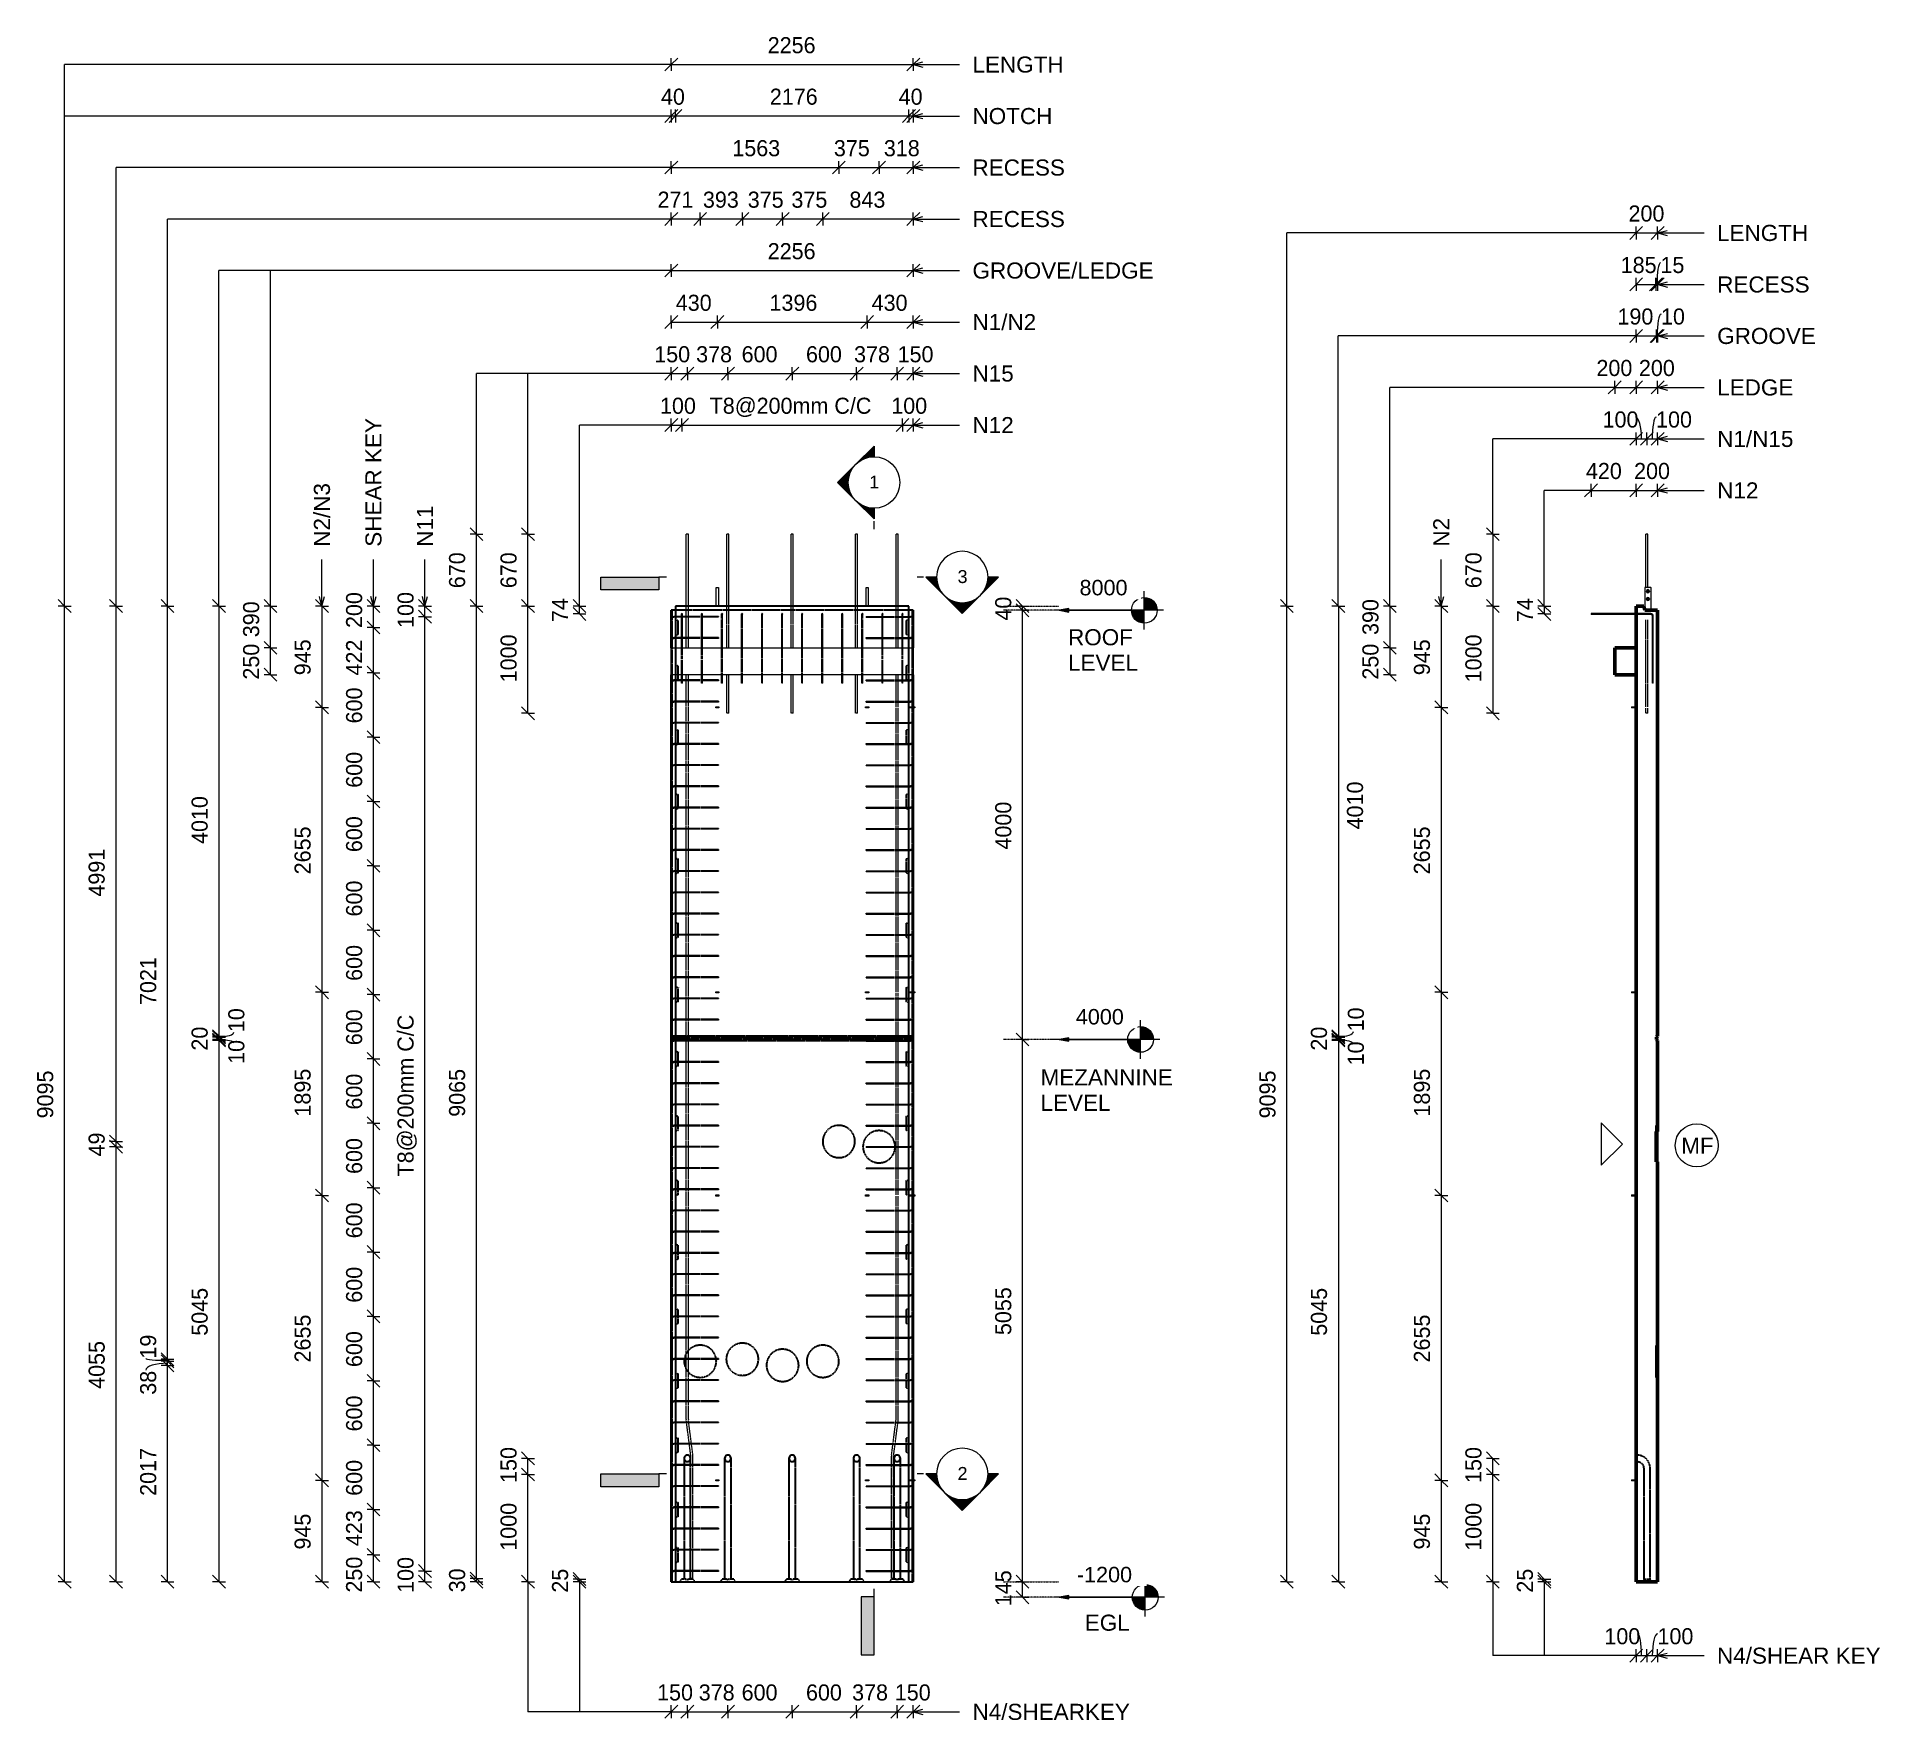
# Model space of a CAD drawing. Header units: millimetres. Extents: x -2679 to 14505, y -2685 to 13006.
import ezdxf

# ---------------------------------------------------------------- set-up
doc = ezdxf.new("R2010")
doc.units = ezdxf.units.MM
doc.linetypes.add('Dash', pattern=[6.36, 3.18, -3.18])
doc.linetypes.add('Overhead', pattern=[3.97, 2.38, -1.59])
for name, color, linetype, lineweight in [('A-ANNO-DIMS', 211, 'Continuous', 9), ('A-ANNO-DIMS-60', 211, 'Continuous', 9), ('A-DETL-MBND', 5, 'Continuous', 18), ('A-DETL-THIN', 151, 'Continuous', 18), ('A-FLOR-OVHD', 1, 'Overhead', 18), ('A-GENM', 13, 'Continuous', 18), ('A-WALL', 113, 'Continuous', 25), ('A-WALL-HDLN', 110, 'Dash', 25), ('G-ANNO-DIMS', 111, 'Continuous', 9), ('G-ANNO-SYMB', 111, 'Continuous', 9), ('G-ANNO-TEXT', 231, 'Continuous', 9), ('S-BEAM', 12, 'Continuous', 18), ('S-RBAR', 171, 'Continuous', 18)]:
    doc.layers.add(name, color=color, linetype=linetype, lineweight=lineweight)
doc.styles.add('Arial', font='arial.ttf', dxfattribs={"height": 120})
doc.styles.add('Arial_1', font='arial.ttf', dxfattribs={"height": 150})
doc.styles.add('Arial_2', font='arial.ttf', dxfattribs={"height": 144})
doc.styles.add('Nirmala UI Semilight', font='NirmalaS.ttf', dxfattribs={"height": 150})
doc.dimstyles.new('Arrow_Filled_-_2_5_NI_UI', dxfattribs={"dimscale": 304.8, "dimtxt": 157.104592, "dimasz": 0.393701, "dimexe": 0.19685, "dimexo": 0.0625, "dimgap": 0.19685, "dimtad": 1, "dimdec": 0, "dimzin": 0, "dimdsep": 46, "dimtxsty": 'Nirmala UI Semilight', "dimblk1": 'OBLIQUE', "dimblk2": 'OBLIQUE', "dimsah": 1, "dimcen": 0.09, "dimazin": 0, "dimtfac": 1, "dimtdec": 4, "dimtix": 1, "dimtmove": 2, "dimatfit": 3, "dimfxl": 0.19685, "dimfxlon": 1, "dimtvp": 1, "dimtolj": 1, "dimtzin": 0, "dimarcsym": 2})
doc.dimstyles.new('Arrow_Filled_-_2_5_NI_UI_1', dxfattribs={"dimscale": 304.8, "dimtxt": 157.104592, "dimasz": 0.393701, "dimexe": 0.19685, "dimexo": 0.0625, "dimgap": 0.19685, "dimtad": 1, "dimdec": 0, "dimzin": 0, "dimdsep": 46, "dimtxsty": 'Nirmala UI Semilight', "dimblk1": 'OBLIQUE', "dimblk2": 'OBLIQUE', "dimsah": 1, "dimcen": 0.09, "dimazin": 0, "dimtfac": 1, "dimtdec": 4, "dimtix": 1, "dimtmove": 0, "dimatfit": 3, "dimfxl": 0.19685, "dimfxlon": 1, "dimtvp": 1, "dimtolj": 1, "dimtzin": 0, "dimarcsym": 2})
doc.dimstyles.new('Arrow_Filled_-_2_5_NI_UI_2', dxfattribs={"dimscale": 304.8, "dimtxt": 157.104592, "dimasz": 0.393701, "dimexe": 0.19685, "dimexo": 0.0625, "dimgap": 0.19685, "dimtad": 1, "dimdec": 0, "dimzin": 0, "dimdsep": 46, "dimtxsty": 'Nirmala UI Semilight', "dimblk1": 'OBLIQUE', "dimblk2": 'OBLIQUE', "dimsah": 1, "dimcen": 0.09, "dimazin": 0, "dimtfac": 1, "dimtdec": 4, "dimtix": 1, "dimtmove": 1, "dimatfit": 3, "dimfxl": 0.19685, "dimfxlon": 1, "dimtvp": 1, "dimtolj": 1, "dimtzin": 0, "dimarcsym": 2})

msp = doc.modelspace()

# ---------------------------------------------------------------- texts
at = {"layer": 'G-ANNO-SYMB', "char_height": 120, "width": 115.443, "attachment_point": 1, "style": 'Arial'}
for s, insert in [('1', (5080.9, 8915.9)), ('3', (5903.9, 8034.4)), ('2', (5903.9, -325.6))]:
    msp.add_mtext(s, dxfattribs=dict(at, insert=insert))
at = {"layer": 'G-ANNO-TEXT', "color": 7, "char_height": 150, "attachment_point": 1, "style": 'Arial_1'}
for s, insert, width in [('LENGTH', (6043.2, 12822.5), 1029.367), ('NOTCH', (6043.2, 12342.5), 904.304), ('RECESS', (6043.2, 11862.5), 1038.987), ('RECESS', (6043.2, 11382.5), 1038.987), ('LENGTH', (12984, 11252.9), 1029.367), ('GROOVE/LEDGE', (6043.2, 10902.5), 2039.493), ('RECESS', (12985.9, 10772.4), 1038.987), ('N1/N2', (6043.2, 10421.6), 716.709), ('GROOVE', (12985.9, 10292.8), 1111.139), ('N15', (6043.2, 9942.5), 461.772), ('LEDGE', (12985.9, 9812.8), 856.202), ('N12', (6043.2, 9461.5), 461.772), ('N1/N15', (12985.9, 9332.8), 856.202), ('N12', (12985.9, 8852.8), 461.772), ('ROOF', (6933.8, 7484.2), 731.139), ('LEVEL', (6933.8, 7246.1), 784.05), ('MEZANNINE', (6677.4, 3382.4), 1486.329), ('LEVEL', (6677.4, 3144.3), 784.05), ('MF', (12650.2, 2745.7), 360.759), ('EGL', (7089.7, -1701.9), 505.063), ('N4/SHEAR KEY', (12984.1, -2009.1), 1842.278), ('N4/SHEARKEY', (6043.3, -2533), 1770.126)]:
    msp.add_mtext(s, dxfattribs=dict(at, insert=insert, width=width))
at = {"layer": 'G-ANNO-TEXT', "color": 7, "char_height": 150, "attachment_point": 1, "rotation": 90, "style": 'Arial_1'}
for s, insert, width in [('SHEAR KEY', (383.6, 8252.6), 1447.848), ('N2/N3', (-96.7, 8252.6), 716.709), ('N11', (863.6, 8252.6), 461.772), ('N2', (10338.6, 8253.6), 322.278)]:
    msp.add_mtext(s, dxfattribs=dict(at, insert=insert, width=width))

# ---------------------------------------------------------------- blocks, each defined once
blk = doc.blocks.new('M_Rectangular Corbel - M_Rectangular Corbel-2189266-Elevation Front')
at = {"layer": 'S-BEAM'}
for p, q in [((3235, 7060), (3235, 7310)), ((3235, 7310), (5491, 7310)), ((5491, 7310), (5491, 7060)), ((5491, 7060), (3235, 7060))]:
    blk.add_line(p, q, dxfattribs=at)
blk = doc.blocks.new('RR spread anchor face based - RR-SA-10_0-300-1726847-Elevation Front')
at = {"layer": 'A-GENM'}
for p, q in [((5051, 7869), (5051, 7874)), ((5051, 7874), (5071, 7874)), ((5051, 7700), (5051, 7869)), ((5071, 7869), (5051, 7869)), ((5071, 7874), (5071, 7869)), ((5071, 7869), (5071, 7700))]:
    blk.add_line(p, q, dxfattribs=at)
blk = doc.blocks.new('RR spread anchor face based - RR-SA-2_5-200-1726821-Elevation Front')
at = {"layer": 'A-GENM'}
for p, q in [((5046, 6760), (5048, 6760)), ((5046, 6750), (5046, 6760)), ((5048, 6750), (5046, 6750)), ((5048, 6760), (5073, 6760)), ((5048, 6760), (5048, 6750)), ((5073, 6750), (5048, 6750)), ((5073, 6760), (5076, 6760)), ((5073, 6760), (5073, 6750)), ((5076, 6750), (5073, 6750)), ((5076, 6760), (5076, 6750))]:
    blk.add_line(p, q, dxfattribs=at)
blk = doc.blocks.new('RR spread anchor face based - RR-SA-3_0-200-1726827-Elevation Front')
at = {"layer": 'A-GENM'}
for p, q in [((5451, 6760), (5501, 6760)), ((5501, 6750), (5451, 6750)), ((5501, 6760), (5506, 6760)), ((5501, 6750), (5501, 6760)), ((5506, 6750), (5501, 6750)), ((5506, 6760), (5506, 6750))]:
    blk.add_line(p, q, dxfattribs=at)
blk = doc.blocks.new('M_Rectangular Corbel - M_Rectangular Corbel-2189266-Elevation Right')
at = {"layer": 'S-BEAM', "lineweight": 50}
for p, q in [((12914, 7310), (12714, 7310)), ((12714, 7310), (12714, 7060)), ((12914, 7060), (12914, 7310)), ((12714, 7060), (12914, 7060))]:
    blk.add_line(p, q, dxfattribs=at)
blk = doc.blocks.new('RR spread anchor face based - RR-SA-10_0-300-1726847-Elevation Right')
at = {"layer": 'A-GENM'}
for p, q in [((12996, 7874), (12994, 7869)), ((12994, 7869), (12994, 7661)), ((13051, 7874), (12996, 7874)), ((13011, 7836), (13011, 7840)), ((13011, 7764), (13011, 7768)), ((13037, 7840), (13037, 7836)), ((13037, 7768), (13037, 7764)), ((13054, 7869), (13051, 7874)), ((13054, 7660), (13054, 7869))]:
    blk.add_line(p, q, dxfattribs=at)
for centre, start, end in [((13024, 7840), 0, 180), ((13024, 7836), 180, 0), ((13024, 7768), 0, 180), ((13024, 7764), 180, 0)]:
    blk.add_arc(centre, 13, start, end, dxfattribs=at)
blk = doc.blocks.new('RR spread anchor face based - RR-SA-2_5-200-1726821-Elevation Right')
at = {"layer": 'A-GENM'}
for p, q in [((12869, 6760), (12874, 6760)), ((12869, 6760), (12869, 6750)), ((12874, 6750), (12869, 6750)), ((12874, 6760), (12914, 6760)), ((12874, 6760), (12874, 6750)), ((12914, 6750), (12874, 6750))]:
    blk.add_line(p, q, dxfattribs=at)
blk = doc.blocks.new('Detail View - M_Section Tail - Filled Horizontal-14034-Elevation Front')
at = {"layer": 'G-ANNO-SYMB'}
blk.add_hatch(color=256, dxfattribs=at).paths.add_polyline_path([(3118, -510), (3118, -390), (2578, -390), (2578, -510)])
for p, q in [((2578, -510), (2578, -390)), ((2578, -390), (3118, -390)), ((3118, -510), (2578, -510)), ((3118, -390), (3118, -510))]:
    blk.add_line(p, q, dxfattribs=at)
blk = doc.blocks.new('Detail View - M_Section Head - Filled SHOP DWG-1002450-Elevation Front')
at = {"layer": 'G-ANNO-SYMB'}
h = blk.add_hatch(color=256, dxfattribs=at)
edge = h.paths.add_edge_path()
edge.add_line((5609, -390), (5708, -390))
edge.add_arc((5948, -390), 240, 180, 225)
edge.add_line((5778, -560), (5609, -390))
h = blk.add_hatch(color=256, dxfattribs=at)
edge = h.paths.add_edge_path()
edge.add_line((6287, -390), (6118, -560))
edge.add_arc((5948, -390), 240, 315, 360)
edge.add_line((6188, -390), (6287, -390))
h = blk.add_hatch(color=256, dxfattribs=at)
edge = h.paths.add_edge_path()
edge.add_line((5948, -730), (5778, -560))
edge.add_arc((5948, -390), 240, 225, 270)
edge.add_line((5948, -630), (5948, -730))
h = blk.add_hatch(color=256, dxfattribs=at)
edge = h.paths.add_edge_path()
edge.add_line((5948, -730), (5948, -630))
edge.add_arc((5948, -390), 240, 270, 315)
edge.add_line((6118, -560), (5948, -730))
for p, q in [((5948, -730), (5609, -390)), ((5708, -390), (5609, -390)), ((5609, -390), (5778, -560)), ((5708, -390), (5609, -390)), ((5948, -730), (6287, -390)), ((6118, -560), (6287, -390)), ((6188, -390), (6287, -390)), ((6287, -390), (6188, -390)), ((5778, -560), (5948, -730)), ((5948, -730), (6118, -560)), ((5948, -630), (5948, -730)), ((5948, -730), (5948, -630))]:
    blk.add_line(p, q, dxfattribs=at)
for start, end in [(360, 180), (180, 360), (180, 225), (315, 0), (225, 270), (270, 315)]:
    blk.add_arc((5948, -390), 240, start, end, dxfattribs=at)
blk = doc.blocks.new('DIMBLOCK1-Elevation Front')
at = {"layer": 'A-ANNO-DIMS-60'}
for p, q in [((3235, -2607), (3295, -2547)), ((3235, -2607), (3235, -2547)), ((3385, -2607), (3445, -2547)), ((3385, -2607), (3385, -2547)), ((3235, -2607), (3175, -2667)), ((3235, -2607), (3385, -2607)), ((3235, -2607), (3235, -2667)), ((3385, -2607), (3325, -2667)), ((3385, -2607), (3385, -2667))]:
    blk.add_line(p, q, dxfattribs=at)
at = {"layer": 'A-ANNO-DIMS-60', "color": 0, "insert": (3103, -2352), "char_height": 150, "width": 370.2, "attachment_point": 1, "line_spacing_factor": 1.142579, "style": 'Nirmala UI Semilight'}
blk.add_mtext('150', dxfattribs=at)
blk = doc.blocks.new('_Oblique')
at = {"color": 0, "linetype": 'ByBlock', "lineweight": -2}
blk.add_line((-0.5, -0.5), (0.5, 0.5), dxfattribs=at)
blk = doc.blocks.new('DIMBLOCK2-Elevation Front')
at = {"layer": 'A-ANNO-DIMS-60'}
for p, q in [((3385, -2607), (3445, -2547)), ((3385, -2607), (3385, -2547)), ((3763, -2607), (3823, -2547)), ((3763, -2607), (3763, -2547)), ((3385, -2607), (3325, -2667)), ((3385, -2607), (3763, -2607)), ((3385, -2607), (3385, -2667)), ((3763, -2607), (3703, -2667)), ((3763, -2607), (3763, -2667))]:
    blk.add_line(p, q, dxfattribs=at)
at = {"layer": 'A-ANNO-DIMS-60', "color": 0, "insert": (3491, -2352), "char_height": 150, "width": 404.47, "attachment_point": 1, "line_spacing_factor": 1.142579, "style": 'Nirmala UI Semilight'}
blk.add_mtext('378', dxfattribs=at)
blk = doc.blocks.new('DIMBLOCK3-Elevation Front')
at = {"layer": 'A-ANNO-DIMS-60'}
for p, q in [((3763, -2607), (3823, -2547)), ((3763, -2607), (3763, -2547)), ((4363, -2607), (4423, -2547)), ((4363, -2607), (4363, -2547)), ((3763, -2607), (3703, -2667)), ((3763, -2607), (4363, -2607)), ((3763, -2607), (3763, -2667)), ((4363, -2607), (4303, -2667)), ((4363, -2607), (4363, -2667))]:
    blk.add_line(p, q, dxfattribs=at)
at = {"layer": 'A-ANNO-DIMS-60', "color": 0, "insert": (3891, -2352), "char_height": 150, "width": 411.33, "attachment_point": 1, "line_spacing_factor": 1.142579, "style": 'Nirmala UI Semilight'}
blk.add_mtext('600', dxfattribs=at)
blk = doc.blocks.new('DIMBLOCK4-Elevation Front')
at = {"layer": 'A-ANNO-DIMS-60'}
for p, q in [((4363, -2607), (4423, -2547)), ((4363, -2607), (4363, -2547)), ((4963, -2607), (5023, -2547)), ((4963, -2607), (4963, -2547)), ((4363, -2607), (4303, -2667)), ((4363, -2607), (4963, -2607)), ((4363, -2607), (4363, -2667)), ((4963, -2607), (4903, -2667)), ((4963, -2607), (4963, -2667))]:
    blk.add_line(p, q, dxfattribs=at)
at = {"layer": 'A-ANNO-DIMS-60', "color": 0, "insert": (4491, -2352), "char_height": 150, "width": 411.33, "attachment_point": 1, "line_spacing_factor": 1.142579, "style": 'Nirmala UI Semilight'}
blk.add_mtext('600', dxfattribs=at)
blk = doc.blocks.new('DIMBLOCK5-Elevation Front')
at = {"layer": 'A-ANNO-DIMS-60'}
for p, q in [((4963, -2607), (5023, -2547)), ((4963, -2607), (4963, -2547)), ((5341, -2607), (5401, -2547)), ((5341, -2607), (5341, -2547)), ((4963, -2607), (4903, -2667)), ((4963, -2607), (5341, -2607)), ((4963, -2607), (4963, -2667)), ((5341, -2607), (5281, -2667)), ((5341, -2607), (5341, -2667))]:
    blk.add_line(p, q, dxfattribs=at)
at = {"layer": 'A-ANNO-DIMS-60', "color": 0, "insert": (4921, -2352), "char_height": 150, "width": 404.47, "attachment_point": 1, "line_spacing_factor": 1.142579, "style": 'Nirmala UI Semilight'}
blk.add_mtext('378', dxfattribs=at)
blk = doc.blocks.new('DIMBLOCK6-Elevation Front')
at = {"layer": 'A-ANNO-DIMS-60'}
for p, q in [((5341, -2607), (5401, -2547)), ((5341, -2607), (5341, -2547)), ((5491, -2607), (5551, -2547)), ((5491, -2607), (5491, -2547)), ((5341, -2607), (5281, -2667)), ((5341, -2607), (5491, -2607)), ((5341, -2607), (5341, -2667)), ((5491, -2607), (5431, -2667)), ((5491, -2607), (5491, -2667))]:
    blk.add_line(p, q, dxfattribs=at)
at = {"layer": 'A-ANNO-DIMS-60', "color": 0, "insert": (5319, -2352), "char_height": 150, "width": 370.2, "attachment_point": 1, "line_spacing_factor": 1.142579, "style": 'Nirmala UI Semilight'}
blk.add_mtext('150', dxfattribs=at)
blk = doc.blocks.new('DIMBLOCK7-Elevation Front')
at = {"layer": 'A-ANNO-DIMS-60'}
for p, q in [((2379, -1370), (2319, -1310)), ((2379, -1395), (2319, -1335)), ((2379, -1370), (2319, -1370)), ((2379, -1395), (2379, -1370)), ((2379, -1370), (2439, -1430)), ((2379, -1370), (2439, -1370)), ((2379, -1395), (2319, -1395)), ((2379, -1395), (2439, -1455)), ((2379, -1395), (2439, -1395))]:
    blk.add_line(p, q, dxfattribs=at)
at = {"layer": 'A-ANNO-DIMS-60', "color": 0, "insert": (2123, -1497), "char_height": 150, "width": 274.22, "attachment_point": 1, "rotation": 90, "line_spacing_factor": 1.142579, "style": 'Nirmala UI Semilight'}
blk.add_mtext('25', dxfattribs=at)
blk = doc.blocks.new('DIMBLOCK8-Elevation Front')
at = {"layer": 'A-ANNO-DIMS-60'}
for p, q in [((1899, -395), (1839, -335)), ((1899, -395), (1839, -395)), ((1899, -1395), (1899, -395)), ((1899, -395), (1959, -455)), ((1899, -395), (1959, -395)), ((1899, -1395), (1839, -1335)), ((1899, -1395), (1839, -1395)), ((1899, -1395), (1959, -1455)), ((1899, -1395), (1959, -1395))]:
    blk.add_line(p, q, dxfattribs=at)
at = {"layer": 'A-ANNO-DIMS-60', "color": 0, "insert": (1643, -1106), "char_height": 150, "width": 507.31, "attachment_point": 1, "rotation": 90, "line_spacing_factor": 1.142579, "style": 'Nirmala UI Semilight'}
blk.add_mtext('1000', dxfattribs=at)
blk = doc.blocks.new('DIMBLOCK9-Elevation Front')
at = {"layer": 'A-ANNO-DIMS-60'}
for p, q in [((1899, -245), (1839, -185)), ((1899, -245), (1839, -245)), ((1899, -395), (1839, -335)), ((1899, -395), (1899, -245)), ((1899, -245), (1959, -305)), ((1899, -245), (1959, -245)), ((1899, -395), (1839, -395)), ((1899, -395), (1959, -455)), ((1899, -395), (1959, -395))]:
    blk.add_line(p, q, dxfattribs=at)
at = {"layer": 'A-ANNO-DIMS-60', "color": 0, "insert": (1643, -474), "char_height": 150, "width": 370.2, "attachment_point": 1, "rotation": 90, "line_spacing_factor": 1.142579, "style": 'Nirmala UI Semilight'}
blk.add_mtext('150', dxfattribs=at)
blk = doc.blocks.new('DIMBLOCK10-Elevation Front')
at = {"layer": 'A-ANNO-DIMS-60'}
for p, q in [((2379, 7700), (2319, 7760)), ((2379, 7700), (2319, 7700)), ((2379, 7626), (2319, 7686)), ((2379, 7626), (2319, 7626)), ((2379, 7626), (2379, 7700)), ((2379, 7700), (2439, 7640)), ((2379, 7700), (2439, 7700)), ((2379, 7626), (2439, 7566)), ((2379, 7626), (2439, 7626))]:
    blk.add_line(p, q, dxfattribs=at)
at = {"layer": 'A-ANNO-DIMS-60', "color": 0, "insert": (2123, 7550), "char_height": 150, "width": 270.79, "attachment_point": 1, "rotation": 90, "line_spacing_factor": 1.142579, "style": 'Nirmala UI Semilight'}
blk.add_mtext('74', dxfattribs=at)
blk = doc.blocks.new('DIMBLOCK11-Elevation Front')
at = {"layer": 'A-ANNO-DIMS-60'}
for p, q in [((1899, 7700), (1839, 7760)), ((1899, 7700), (1839, 7700)), ((1899, 6700), (1899, 7700)), ((1899, 7700), (1959, 7640)), ((1899, 7700), (1959, 7700)), ((1899, 6700), (1839, 6760)), ((1899, 6700), (1839, 6700)), ((1899, 6700), (1959, 6640)), ((1899, 6700), (1959, 6700))]:
    blk.add_line(p, q, dxfattribs=at)
at = {"layer": 'A-ANNO-DIMS-60', "color": 0, "insert": (1643, 6989), "char_height": 150, "width": 507.31, "attachment_point": 1, "rotation": 90, "line_spacing_factor": 1.142579, "style": 'Nirmala UI Semilight'}
blk.add_mtext('1000', dxfattribs=at)
blk = doc.blocks.new('DIMBLOCK12-Elevation Front')
at = {"layer": 'A-ANNO-DIMS-60'}
for p, q in [((1899, 8370), (1839, 8430)), ((1899, 8370), (1839, 8370)), ((1899, 7700), (1899, 8370)), ((1899, 8370), (1959, 8310)), ((1899, 8370), (1959, 8370)), ((1899, 7700), (1839, 7760)), ((1899, 7700), (1839, 7700)), ((1899, 7700), (1959, 7640)), ((1899, 7700), (1959, 7700))]:
    blk.add_line(p, q, dxfattribs=at)
at = {"layer": 'A-ANNO-DIMS-60', "color": 0, "insert": (1643, 7866), "char_height": 150, "width": 404.47, "attachment_point": 1, "rotation": 90, "line_spacing_factor": 1.142579, "style": 'Nirmala UI Semilight'}
blk.add_mtext('670', dxfattribs=at)
blk = doc.blocks.new('DIMBLOCK13-Elevation Front')
at = {"layer": 'A-ANNO-DIMS-60'}
for p, q in [((1419, -1365), (1359, -1305)), ((1419, -1395), (1359, -1335)), ((1419, -1365), (1359, -1365)), ((1419, -1395), (1419, -1365)), ((1419, -1365), (1479, -1425)), ((1419, -1365), (1479, -1365)), ((1419, -1395), (1359, -1395)), ((1419, -1395), (1479, -1455)), ((1419, -1395), (1479, -1395))]:
    blk.add_line(p, q, dxfattribs=at)
at = {"layer": 'A-ANNO-DIMS-60', "color": 0, "insert": (1163, -1494), "char_height": 150, "width": 274.22, "attachment_point": 1, "rotation": 90, "line_spacing_factor": 1.142579, "style": 'Nirmala UI Semilight'}
blk.add_mtext('30', dxfattribs=at)
blk = doc.blocks.new('DIMBLOCK14-Elevation Front')
at = {"layer": 'A-ANNO-DIMS-60'}
for p, q in [((1419, 7700), (1359, 7760)), ((1419, 7700), (1359, 7700)), ((1419, -1365), (1419, 7700)), ((1419, 7700), (1479, 7640)), ((1419, 7700), (1479, 7700)), ((1419, -1365), (1359, -1305)), ((1419, -1365), (1359, -1365)), ((1419, -1365), (1479, -1425)), ((1419, -1365), (1479, -1365))]:
    blk.add_line(p, q, dxfattribs=at)
at = {"layer": 'A-ANNO-DIMS-60', "color": 0, "insert": (1163, 2939), "char_height": 150, "width": 548.44, "attachment_point": 1, "rotation": 90, "line_spacing_factor": 1.142579, "style": 'Nirmala UI Semilight'}
blk.add_mtext('9065', dxfattribs=at)
blk = doc.blocks.new('DIMBLOCK15-Elevation Front')
at = {"layer": 'A-ANNO-DIMS-60'}
for p, q in [((1419, 8370), (1359, 8430)), ((1419, 8370), (1359, 8370)), ((1419, 7700), (1419, 8370)), ((1419, 8370), (1479, 8310)), ((1419, 8370), (1479, 8370)), ((1419, 7700), (1359, 7760)), ((1419, 7700), (1359, 7700)), ((1419, 7700), (1479, 7640)), ((1419, 7700), (1479, 7700))]:
    blk.add_line(p, q, dxfattribs=at)
at = {"layer": 'A-ANNO-DIMS-60', "color": 0, "insert": (1163, 7866), "char_height": 150, "width": 404.47, "attachment_point": 1, "rotation": 90, "line_spacing_factor": 1.142579, "style": 'Nirmala UI Semilight'}
blk.add_mtext('670', dxfattribs=at)
blk = doc.blocks.new('DIMBLOCK16-Elevation Front')
at = {"layer": 'A-ANNO-DIMS-60'}
for p, q in [((939, -1295), (879, -1235)), ((939, -1295), (879, -1295)), ((939, -1395), (879, -1335)), ((939, -1395), (939, -1295)), ((939, -1295), (999, -1355)), ((939, -1295), (999, -1295)), ((939, -1395), (879, -1395)), ((939, -1395), (999, -1455)), ((939, -1395), (999, -1395))]:
    blk.add_line(p, q, dxfattribs=at)
at = {"layer": 'A-ANNO-DIMS-60', "color": 0, "insert": (683, -1499), "char_height": 150, "width": 370.2, "attachment_point": 1, "rotation": 90, "line_spacing_factor": 1.142579, "style": 'Nirmala UI Semilight'}
blk.add_mtext('100', dxfattribs=at)
blk = doc.blocks.new('DIMBLOCK17-Elevation Front')
at = {"layer": 'A-ANNO-DIMS-60'}
for p, q in [((939, 7600), (879, 7660)), ((939, 7600), (879, 7600)), ((939, -1295), (939, 7600)), ((939, 7600), (999, 7540)), ((939, 7600), (999, 7600)), ((939, -1295), (879, -1235)), ((939, -1295), (879, -1295)), ((939, -1295), (999, -1355)), ((939, -1295), (999, -1295))]:
    blk.add_line(p, q, dxfattribs=at)
at = {"layer": 'A-ANNO-DIMS-60', "color": 0, "insert": (683, 2383), "char_height": 150, "width": 1847.55, "attachment_point": 1, "rotation": 90, "line_spacing_factor": 1.142579, "style": 'Nirmala UI Semilight'}
blk.add_mtext('T8@200mm C/C', dxfattribs=at)
blk = doc.blocks.new('DIMBLOCK18-Elevation Front')
at = {"layer": 'A-ANNO-DIMS-60'}
for p, q in [((939, 7700), (879, 7760)), ((939, 7700), (879, 7700)), ((939, 7600), (879, 7660)), ((939, 7600), (879, 7600)), ((939, 7600), (939, 7700)), ((939, 7700), (999, 7640)), ((939, 7700), (999, 7700)), ((939, 7600), (999, 7540)), ((939, 7600), (999, 7600))]:
    blk.add_line(p, q, dxfattribs=at)
at = {"layer": 'A-ANNO-DIMS-60', "color": 0, "insert": (683, 7496), "char_height": 150, "width": 370.2, "attachment_point": 1, "rotation": 90, "line_spacing_factor": 1.142579, "style": 'Nirmala UI Semilight'}
blk.add_mtext('100', dxfattribs=at)
blk = doc.blocks.new('DIMBLOCK19-Elevation Front')
at = {"layer": 'A-ANNO-DIMS-60'}
for p, q in [((459, -1145), (399, -1085)), ((459, -1145), (399, -1145)), ((459, -1395), (459, -1145)), ((459, -1145), (519, -1205)), ((459, -1145), (519, -1145)), ((459, -1395), (399, -1335)), ((459, -1395), (399, -1395)), ((459, -1395), (519, -1455)), ((459, -1395), (519, -1395))]:
    blk.add_line(p, q, dxfattribs=at)
at = {"layer": 'A-ANNO-DIMS-60', "color": 0, "insert": (203, -1496), "char_height": 150, "width": 411.33, "attachment_point": 1, "rotation": 90, "line_spacing_factor": 1.142579, "style": 'Nirmala UI Semilight'}
blk.add_mtext('250', dxfattribs=at)
blk = doc.blocks.new('DIMBLOCK20-Elevation Front')
at = {"layer": 'A-ANNO-DIMS-60'}
for p, q in [((459, -722), (399, -662)), ((459, -722), (399, -722)), ((459, -1145), (459, -722)), ((459, -722), (519, -782)), ((459, -722), (519, -722)), ((459, -1145), (399, -1085)), ((459, -1145), (399, -1145)), ((459, -1145), (519, -1205)), ((459, -1145), (519, -1145))]:
    blk.add_line(p, q, dxfattribs=at)
at = {"layer": 'A-ANNO-DIMS-60', "color": 0, "insert": (203, -1063), "char_height": 150, "width": 414.76, "attachment_point": 1, "rotation": 90, "line_spacing_factor": 1.142579, "style": 'Nirmala UI Semilight'}
blk.add_mtext('423', dxfattribs=at)
blk = doc.blocks.new('DIMBLOCK21-Elevation Front')
at = {"layer": 'A-ANNO-DIMS-60'}
for p, q in [((459, -122), (399, -62)), ((459, -122), (399, -122)), ((459, -722), (459, -122)), ((459, -122), (519, -182)), ((459, -122), (519, -122)), ((459, -722), (399, -662)), ((459, -722), (399, -722)), ((459, -722), (519, -782)), ((459, -722), (519, -722))]:
    blk.add_line(p, q, dxfattribs=at)
at = {"layer": 'A-ANNO-DIMS-60', "color": 0, "insert": (203, -594), "char_height": 150, "width": 411.33, "attachment_point": 1, "rotation": 90, "line_spacing_factor": 1.142579, "style": 'Nirmala UI Semilight'}
blk.add_mtext('600', dxfattribs=at)
blk = doc.blocks.new('DIMBLOCK22-Elevation Front')
at = {"layer": 'A-ANNO-DIMS-60'}
for p, q in [((459, 478), (399, 538)), ((459, 478), (399, 478)), ((459, -122), (459, 478)), ((459, 478), (519, 418)), ((459, 478), (519, 478)), ((459, -122), (399, -62)), ((459, -122), (399, -122)), ((459, -122), (519, -182)), ((459, -122), (519, -122))]:
    blk.add_line(p, q, dxfattribs=at)
at = {"layer": 'A-ANNO-DIMS-60', "color": 0, "insert": (203, 6), "char_height": 150, "width": 411.33, "attachment_point": 1, "rotation": 90, "line_spacing_factor": 1.142579, "style": 'Nirmala UI Semilight'}
blk.add_mtext('600', dxfattribs=at)
blk = doc.blocks.new('DIMBLOCK23-Elevation Front')
at = {"layer": 'A-ANNO-DIMS-60'}
for p, q in [((459, 1078), (399, 1138)), ((459, 1078), (399, 1078)), ((459, 478), (459, 1078)), ((459, 1078), (519, 1018)), ((459, 1078), (519, 1078)), ((459, 478), (399, 538)), ((459, 478), (399, 478)), ((459, 478), (519, 418)), ((459, 478), (519, 478))]:
    blk.add_line(p, q, dxfattribs=at)
at = {"layer": 'A-ANNO-DIMS-60', "color": 0, "insert": (203, 606), "char_height": 150, "width": 411.33, "attachment_point": 1, "rotation": 90, "line_spacing_factor": 1.142579, "style": 'Nirmala UI Semilight'}
blk.add_mtext('600', dxfattribs=at)
blk = doc.blocks.new('DIMBLOCK24-Elevation Front')
at = {"layer": 'A-ANNO-DIMS-60'}
for p, q in [((459, 1678), (399, 1738)), ((459, 1678), (399, 1678)), ((459, 1078), (459, 1678)), ((459, 1678), (519, 1618)), ((459, 1678), (519, 1678)), ((459, 1078), (399, 1138)), ((459, 1078), (399, 1078)), ((459, 1078), (519, 1018)), ((459, 1078), (519, 1078))]:
    blk.add_line(p, q, dxfattribs=at)
at = {"layer": 'A-ANNO-DIMS-60', "color": 0, "insert": (203, 1206), "char_height": 150, "width": 411.33, "attachment_point": 1, "rotation": 90, "line_spacing_factor": 1.142579, "style": 'Nirmala UI Semilight'}
blk.add_mtext('600', dxfattribs=at)
blk = doc.blocks.new('DIMBLOCK25-Elevation Front')
at = {"layer": 'A-ANNO-DIMS-60'}
for p, q in [((459, 2278), (399, 2338)), ((459, 2278), (399, 2278)), ((459, 1678), (459, 2278)), ((459, 2278), (519, 2218)), ((459, 2278), (519, 2278)), ((459, 1678), (399, 1738)), ((459, 1678), (399, 1678)), ((459, 1678), (519, 1618)), ((459, 1678), (519, 1678))]:
    blk.add_line(p, q, dxfattribs=at)
at = {"layer": 'A-ANNO-DIMS-60', "color": 0, "insert": (203, 1806), "char_height": 150, "width": 411.33, "attachment_point": 1, "rotation": 90, "line_spacing_factor": 1.142579, "style": 'Nirmala UI Semilight'}
blk.add_mtext('600', dxfattribs=at)
blk = doc.blocks.new('DIMBLOCK26-Elevation Front')
at = {"layer": 'A-ANNO-DIMS-60'}
for p, q in [((459, 2878), (399, 2938)), ((459, 2878), (399, 2878)), ((459, 2278), (459, 2878)), ((459, 2878), (519, 2818)), ((459, 2878), (519, 2878)), ((459, 2278), (399, 2338)), ((459, 2278), (399, 2278)), ((459, 2278), (519, 2218)), ((459, 2278), (519, 2278))]:
    blk.add_line(p, q, dxfattribs=at)
at = {"layer": 'A-ANNO-DIMS-60', "color": 0, "insert": (203, 2406), "char_height": 150, "width": 411.33, "attachment_point": 1, "rotation": 90, "line_spacing_factor": 1.142579, "style": 'Nirmala UI Semilight'}
blk.add_mtext('600', dxfattribs=at)
blk = doc.blocks.new('DIMBLOCK27-Elevation Front')
at = {"layer": 'A-ANNO-DIMS-60'}
for p, q in [((459, 3478), (399, 3538)), ((459, 3478), (399, 3478)), ((459, 2878), (459, 3478)), ((459, 3478), (519, 3418)), ((459, 3478), (519, 3478)), ((459, 2878), (399, 2938)), ((459, 2878), (399, 2878)), ((459, 2878), (519, 2818)), ((459, 2878), (519, 2878))]:
    blk.add_line(p, q, dxfattribs=at)
at = {"layer": 'A-ANNO-DIMS-60', "color": 0, "insert": (203, 3006), "char_height": 150, "width": 411.33, "attachment_point": 1, "rotation": 90, "line_spacing_factor": 1.142579, "style": 'Nirmala UI Semilight'}
blk.add_mtext('600', dxfattribs=at)
blk = doc.blocks.new('DIMBLOCK28-Elevation Front')
at = {"layer": 'A-ANNO-DIMS-60'}
for p, q in [((459, 4078), (399, 4138)), ((459, 4078), (399, 4078)), ((459, 3478), (459, 4078)), ((459, 4078), (519, 4018)), ((459, 4078), (519, 4078)), ((459, 3478), (399, 3538)), ((459, 3478), (399, 3478)), ((459, 3478), (519, 3418)), ((459, 3478), (519, 3478))]:
    blk.add_line(p, q, dxfattribs=at)
at = {"layer": 'A-ANNO-DIMS-60', "color": 0, "insert": (203, 3606), "char_height": 150, "width": 411.33, "attachment_point": 1, "rotation": 90, "line_spacing_factor": 1.142579, "style": 'Nirmala UI Semilight'}
blk.add_mtext('600', dxfattribs=at)
blk = doc.blocks.new('DIMBLOCK29-Elevation Front')
at = {"layer": 'A-ANNO-DIMS-60'}
for p, q in [((459, 4678), (399, 4738)), ((459, 4678), (399, 4678)), ((459, 4078), (459, 4678)), ((459, 4678), (519, 4618)), ((459, 4678), (519, 4678)), ((459, 4078), (399, 4138)), ((459, 4078), (399, 4078)), ((459, 4078), (519, 4018)), ((459, 4078), (519, 4078))]:
    blk.add_line(p, q, dxfattribs=at)
at = {"layer": 'A-ANNO-DIMS-60', "color": 0, "insert": (203, 4206), "char_height": 150, "width": 411.33, "attachment_point": 1, "rotation": 90, "line_spacing_factor": 1.142579, "style": 'Nirmala UI Semilight'}
blk.add_mtext('600', dxfattribs=at)
blk = doc.blocks.new('DIMBLOCK30-Elevation Front')
at = {"layer": 'A-ANNO-DIMS-60'}
for p, q in [((459, 5278), (399, 5338)), ((459, 5278), (399, 5278)), ((459, 4678), (459, 5278)), ((459, 5278), (519, 5218)), ((459, 5278), (519, 5278)), ((459, 4678), (399, 4738)), ((459, 4678), (399, 4678)), ((459, 4678), (519, 4618)), ((459, 4678), (519, 4678))]:
    blk.add_line(p, q, dxfattribs=at)
at = {"layer": 'A-ANNO-DIMS-60', "color": 0, "insert": (203, 4806), "char_height": 150, "width": 411.33, "attachment_point": 1, "rotation": 90, "line_spacing_factor": 1.142579, "style": 'Nirmala UI Semilight'}
blk.add_mtext('600', dxfattribs=at)
blk = doc.blocks.new('DIMBLOCK31-Elevation Front')
at = {"layer": 'A-ANNO-DIMS-60'}
for p, q in [((459, 5878), (399, 5938)), ((459, 5878), (399, 5878)), ((459, 5278), (459, 5878)), ((459, 5878), (519, 5818)), ((459, 5878), (519, 5878)), ((459, 5278), (399, 5338)), ((459, 5278), (399, 5278)), ((459, 5278), (519, 5218)), ((459, 5278), (519, 5278))]:
    blk.add_line(p, q, dxfattribs=at)
at = {"layer": 'A-ANNO-DIMS-60', "color": 0, "insert": (203, 5406), "char_height": 150, "width": 411.33, "attachment_point": 1, "rotation": 90, "line_spacing_factor": 1.142579, "style": 'Nirmala UI Semilight'}
blk.add_mtext('600', dxfattribs=at)
blk = doc.blocks.new('DIMBLOCK32-Elevation Front')
at = {"layer": 'A-ANNO-DIMS-60'}
for p, q in [((459, 6478), (399, 6538)), ((459, 6478), (399, 6478)), ((459, 5878), (459, 6478)), ((459, 6478), (519, 6418)), ((459, 6478), (519, 6478)), ((459, 5878), (399, 5938)), ((459, 5878), (399, 5878)), ((459, 5878), (519, 5818)), ((459, 5878), (519, 5878))]:
    blk.add_line(p, q, dxfattribs=at)
at = {"layer": 'A-ANNO-DIMS-60', "color": 0, "insert": (203, 6006), "char_height": 150, "width": 411.33, "attachment_point": 1, "rotation": 90, "line_spacing_factor": 1.142579, "style": 'Nirmala UI Semilight'}
blk.add_mtext('600', dxfattribs=at)
blk = doc.blocks.new('DIMBLOCK33-Elevation Front')
at = {"layer": 'A-ANNO-DIMS-60'}
for p, q in [((459, 7078), (399, 7138)), ((459, 7078), (399, 7078)), ((459, 6478), (459, 7078)), ((459, 7078), (519, 7018)), ((459, 7078), (519, 7078)), ((459, 6478), (399, 6538)), ((459, 6478), (399, 6478)), ((459, 6478), (519, 6418)), ((459, 6478), (519, 6478))]:
    blk.add_line(p, q, dxfattribs=at)
at = {"layer": 'A-ANNO-DIMS-60', "color": 0, "insert": (203, 6606), "char_height": 150, "width": 411.33, "attachment_point": 1, "rotation": 90, "line_spacing_factor": 1.142579, "style": 'Nirmala UI Semilight'}
blk.add_mtext('600', dxfattribs=at)
blk = doc.blocks.new('DIMBLOCK34-Elevation Front')
at = {"layer": 'A-ANNO-DIMS-60'}
for p, q in [((459, 7500), (399, 7560)), ((459, 7500), (399, 7500)), ((459, 7078), (459, 7500)), ((459, 7500), (519, 7440)), ((459, 7500), (519, 7500)), ((459, 7078), (399, 7138)), ((459, 7078), (399, 7078)), ((459, 7078), (519, 7018)), ((459, 7078), (519, 7078))]:
    blk.add_line(p, q, dxfattribs=at)
at = {"layer": 'A-ANNO-DIMS-60', "color": 0, "insert": (203, 7052), "char_height": 150, "width": 414.76, "attachment_point": 1, "rotation": 90, "line_spacing_factor": 1.142579, "style": 'Nirmala UI Semilight'}
blk.add_mtext('422', dxfattribs=at)
blk = doc.blocks.new('DIMBLOCK35-Elevation Front')
at = {"layer": 'A-ANNO-DIMS-60'}
for p, q in [((459, 7700), (399, 7760)), ((459, 7700), (399, 7700)), ((459, 7500), (459, 7700)), ((459, 7700), (519, 7640)), ((459, 7700), (519, 7700)), ((459, 7500), (399, 7560)), ((459, 7500), (399, 7500)), ((459, 7500), (519, 7440)), ((459, 7500), (519, 7500))]:
    blk.add_line(p, q, dxfattribs=at)
at = {"layer": 'A-ANNO-DIMS-60', "color": 0, "insert": (203, 7495), "char_height": 150, "width": 411.33, "attachment_point": 1, "rotation": 90, "line_spacing_factor": 1.142579, "style": 'Nirmala UI Semilight'}
blk.add_mtext('200', dxfattribs=at)
blk = doc.blocks.new('DIMBLOCK36-Elevation Front')
at = {"layer": 'A-ANNO-DIMS-60'}
for p, q in [((3235, 9387), (3175, 9327)), ((3235, 9387), (3295, 9447)), ((3235, 9387), (3235, 9447)), ((3235, 9387), (3335, 9387)), ((3235, 9387), (3235, 9327)), ((3335, 9387), (3275, 9327)), ((3335, 9387), (3395, 9447)), ((3335, 9387), (3335, 9447)), ((3335, 9387), (3335, 9327))]:
    blk.add_line(p, q, dxfattribs=at)
at = {"layer": 'A-ANNO-DIMS-60', "color": 0, "insert": (3130, 9642), "char_height": 150, "width": 370.2, "attachment_point": 1, "line_spacing_factor": 1.142579, "style": 'Nirmala UI Semilight'}
blk.add_mtext('100', dxfattribs=at)
blk = doc.blocks.new('DIMBLOCK37-Elevation Front')
at = {"layer": 'A-ANNO-DIMS-60'}
for p, q in [((3335, 9387), (3275, 9327)), ((3335, 9387), (3395, 9447)), ((3335, 9387), (3335, 9447)), ((3335, 9387), (5391, 9387)), ((3335, 9387), (3335, 9327)), ((5391, 9387), (5331, 9327)), ((5391, 9387), (5451, 9447)), ((5391, 9387), (5391, 9447)), ((5391, 9387), (5391, 9327))]:
    blk.add_line(p, q, dxfattribs=at)
at = {"layer": 'A-ANNO-DIMS-60', "color": 0, "insert": (3593, 9642), "char_height": 150, "width": 1847.55, "attachment_point": 1, "line_spacing_factor": 1.142579, "style": 'Nirmala UI Semilight'}
blk.add_mtext('T8@200mm C/C', dxfattribs=at)
blk = doc.blocks.new('DIMBLOCK38-Elevation Front')
at = {"layer": 'A-ANNO-DIMS-60'}
for p, q in [((5391, 9387), (5331, 9327)), ((5391, 9387), (5451, 9447)), ((5391, 9387), (5391, 9447)), ((5391, 9387), (5491, 9387)), ((5391, 9387), (5391, 9327)), ((5491, 9387), (5431, 9327)), ((5491, 9387), (5551, 9447)), ((5491, 9387), (5491, 9447)), ((5491, 9387), (5491, 9327))]:
    blk.add_line(p, q, dxfattribs=at)
at = {"layer": 'A-ANNO-DIMS-60', "color": 0, "insert": (5286, 9642), "char_height": 150, "width": 370.2, "attachment_point": 1, "line_spacing_factor": 1.142579, "style": 'Nirmala UI Semilight'}
blk.add_mtext('100', dxfattribs=at)
blk = doc.blocks.new('DIMBLOCK39-Elevation Front')
at = {"layer": 'A-ANNO-DIMS-60'}
for p, q in [((3235, 9867), (3175, 9807)), ((3235, 9867), (3295, 9927)), ((3235, 9867), (3235, 9927)), ((3235, 9867), (3385, 9867)), ((3235, 9867), (3235, 9807)), ((3385, 9867), (3325, 9807)), ((3385, 9867), (3445, 9927)), ((3385, 9867), (3385, 9927)), ((3385, 9867), (3385, 9807))]:
    blk.add_line(p, q, dxfattribs=at)
at = {"layer": 'A-ANNO-DIMS-60', "color": 0, "insert": (3076, 10122), "char_height": 150, "width": 370.2, "attachment_point": 1, "line_spacing_factor": 1.142579, "style": 'Nirmala UI Semilight'}
blk.add_mtext('150', dxfattribs=at)
blk = doc.blocks.new('DIMBLOCK40-Elevation Front')
at = {"layer": 'A-ANNO-DIMS-60'}
for p, q in [((3385, 9867), (3325, 9807)), ((3385, 9867), (3445, 9927)), ((3385, 9867), (3385, 9927)), ((3385, 9867), (3763, 9867)), ((3385, 9867), (3385, 9807)), ((3763, 9867), (3703, 9807)), ((3763, 9867), (3823, 9927)), ((3763, 9867), (3763, 9927)), ((3763, 9867), (3763, 9807))]:
    blk.add_line(p, q, dxfattribs=at)
at = {"layer": 'A-ANNO-DIMS-60', "color": 0, "insert": (3467, 10122), "char_height": 150, "width": 404.47, "attachment_point": 1, "line_spacing_factor": 1.142579, "style": 'Nirmala UI Semilight'}
blk.add_mtext('378', dxfattribs=at)
blk = doc.blocks.new('DIMBLOCK41-Elevation Front')
at = {"layer": 'A-ANNO-DIMS-60'}
for p, q in [((3763, 9867), (3703, 9807)), ((3763, 9867), (3823, 9927)), ((3763, 9867), (3763, 9927)), ((3763, 9867), (4363, 9867)), ((3763, 9867), (3763, 9807)), ((4363, 9867), (4303, 9807)), ((4363, 9867), (4423, 9927)), ((4363, 9867), (4363, 9927)), ((4363, 9867), (4363, 9807))]:
    blk.add_line(p, q, dxfattribs=at)
at = {"layer": 'A-ANNO-DIMS-60', "color": 0, "insert": (3891, 10122), "char_height": 150, "width": 411.33, "attachment_point": 1, "line_spacing_factor": 1.142579, "style": 'Nirmala UI Semilight'}
blk.add_mtext('600', dxfattribs=at)
blk = doc.blocks.new('DIMBLOCK42-Elevation Front')
at = {"layer": 'A-ANNO-DIMS-60'}
for p, q in [((4363, 9867), (4303, 9807)), ((4363, 9867), (4423, 9927)), ((4363, 9867), (4363, 9927)), ((4363, 9867), (4963, 9867)), ((4363, 9867), (4363, 9807)), ((4963, 9867), (4903, 9807)), ((4963, 9867), (5023, 9927)), ((4963, 9867), (4963, 9927)), ((4963, 9867), (4963, 9807))]:
    blk.add_line(p, q, dxfattribs=at)
at = {"layer": 'A-ANNO-DIMS-60', "color": 0, "insert": (4491, 10122), "char_height": 150, "width": 411.33, "attachment_point": 1, "line_spacing_factor": 1.142579, "style": 'Nirmala UI Semilight'}
blk.add_mtext('600', dxfattribs=at)
blk = doc.blocks.new('DIMBLOCK43-Elevation Front')
at = {"layer": 'A-ANNO-DIMS-60'}
for p, q in [((4963, 9867), (4903, 9807)), ((4963, 9867), (5023, 9927)), ((4963, 9867), (4963, 9927)), ((4963, 9867), (5341, 9867)), ((4963, 9867), (4963, 9807)), ((5341, 9867), (5281, 9807)), ((5341, 9867), (5401, 9927)), ((5341, 9867), (5341, 9927)), ((5341, 9867), (5341, 9807))]:
    blk.add_line(p, q, dxfattribs=at)
at = {"layer": 'A-ANNO-DIMS-60', "color": 0, "insert": (4939, 10122), "char_height": 150, "width": 404.47, "attachment_point": 1, "line_spacing_factor": 1.142579, "style": 'Nirmala UI Semilight'}
blk.add_mtext('378', dxfattribs=at)
blk = doc.blocks.new('DIMBLOCK44-Elevation Front')
at = {"layer": 'A-ANNO-DIMS-60'}
for p, q in [((5341, 9867), (5281, 9807)), ((5341, 9867), (5401, 9927)), ((5341, 9867), (5341, 9927)), ((5341, 9867), (5491, 9867)), ((5341, 9867), (5341, 9807)), ((5491, 9867), (5431, 9807)), ((5491, 9867), (5551, 9927)), ((5491, 9867), (5491, 9927)), ((5491, 9867), (5491, 9807))]:
    blk.add_line(p, q, dxfattribs=at)
at = {"layer": 'A-ANNO-DIMS-60', "color": 0, "insert": (5345, 10122), "char_height": 150, "width": 370.2, "attachment_point": 1, "line_spacing_factor": 1.142579, "style": 'Nirmala UI Semilight'}
blk.add_mtext('150', dxfattribs=at)
blk = doc.blocks.new('DIMBLOCK45-Elevation Front')
at = {"layer": 'A-ANNO-DIMS-60'}
for p, q in [((3235, 10828), (3175, 10768)), ((3235, 10828), (3295, 10888)), ((3235, 10828), (3235, 10888)), ((3235, 10828), (5491, 10828)), ((3235, 10828), (3235, 10768)), ((5491, 10828), (5431, 10768)), ((5491, 10828), (5551, 10888)), ((5491, 10828), (5491, 10888)), ((5491, 10828), (5491, 10768))]:
    blk.add_line(p, q, dxfattribs=at)
at = {"layer": 'A-ANNO-DIMS-60', "color": 0, "insert": (4134, 11083), "char_height": 150, "width": 548.44, "attachment_point": 1, "line_spacing_factor": 1.142579, "style": 'Nirmala UI Semilight'}
blk.add_mtext('2256', dxfattribs=at)
blk = doc.blocks.new('DIMBLOCK46-Elevation Front')
at = {"layer": 'A-ANNO-DIMS-60'}
for p, q in [((-501, 7310), (-561, 7370)), ((-501, 7310), (-561, 7310)), ((-501, 7060), (-501, 7310)), ((-501, 7310), (-441, 7250)), ((-501, 7310), (-441, 7310)), ((-501, 7060), (-561, 7120)), ((-501, 7060), (-561, 7060)), ((-501, 7060), (-441, 7000)), ((-501, 7060), (-441, 7060))]:
    blk.add_line(p, q, dxfattribs=at)
at = {"layer": 'A-ANNO-DIMS-60', "color": 0, "insert": (-757, 7014), "char_height": 150, "width": 411.33, "attachment_point": 1, "rotation": 90, "line_spacing_factor": 1.142579, "style": 'Nirmala UI Semilight'}
blk.add_mtext('250', dxfattribs=at)
blk = doc.blocks.new('DIMBLOCK47-Elevation Front')
at = {"layer": 'A-ANNO-DIMS-60'}
for p, q in [((-501, 7700), (-561, 7760)), ((-501, 7700), (-561, 7700)), ((-501, 7310), (-501, 7700)), ((-501, 7700), (-441, 7640)), ((-501, 7700), (-441, 7700)), ((-501, 7310), (-561, 7370)), ((-501, 7310), (-561, 7310)), ((-501, 7310), (-441, 7250)), ((-501, 7310), (-441, 7310))]:
    blk.add_line(p, q, dxfattribs=at)
at = {"layer": 'A-ANNO-DIMS-60', "color": 0, "insert": (-757, 7409), "char_height": 150, "width": 411.33, "attachment_point": 1, "rotation": 90, "line_spacing_factor": 1.142579, "style": 'Nirmala UI Semilight'}
blk.add_mtext('390', dxfattribs=at)
blk = doc.blocks.new('DIMBLOCK48-Elevation Front')
at = {"layer": 'A-ANNO-DIMS-60'}
for p, q in [((-981, 3650), (-1041, 3710)), ((-981, 3650), (-1041, 3650)), ((-981, -1395), (-981, 3650)), ((-981, 3650), (-921, 3590)), ((-981, 3650), (-921, 3650)), ((-981, -1395), (-1041, -1335)), ((-981, -1395), (-1041, -1395)), ((-981, -1395), (-921, -1455)), ((-981, -1395), (-921, -1395))]:
    blk.add_line(p, q, dxfattribs=at)
at = {"layer": 'A-ANNO-DIMS-60', "color": 0, "insert": (-1237, 898), "char_height": 150, "width": 551.87, "attachment_point": 1, "rotation": 90, "line_spacing_factor": 1.142579, "style": 'Nirmala UI Semilight'}
blk.add_mtext('5045', dxfattribs=at)
blk = doc.blocks.new('DIMBLOCK49-Elevation Front')
at = {"layer": 'A-ANNO-DIMS-60'}
for p, q in [((-981, 3660), (-1041, 3720)), ((-981, 3650), (-1041, 3710)), ((-981, 3660), (-1041, 3660)), ((-981, 3650), (-1041, 3650)), ((-981, 3650), (-981, 3660)), ((-981, 3660), (-921, 3600)), ((-981, 3660), (-921, 3660)), ((-981, 3650), (-921, 3590)), ((-981, 3650), (-921, 3650))]:
    blk.add_line(p, q, dxfattribs=at)
blk.add_ellipse((-981, 3627), major_axis=(139, 0), ratio=0.206913, start_param=0, end_param=1.570796, dxfattribs=at)
at = {"layer": 'A-ANNO-DIMS-60', "color": 0, "insert": (-895, 3432), "char_height": 150, "width": 233.09, "attachment_point": 1, "rotation": 90, "line_spacing_factor": 1.142579, "style": 'Nirmala UI Semilight'}
blk.add_mtext('10', dxfattribs=at)
blk = doc.blocks.new('DIMBLOCK50-Elevation Front')
at = {"layer": 'A-ANNO-DIMS-60'}
for p, q in [((-981, 3680), (-1041, 3740)), ((-981, 3660), (-1041, 3720)), ((-981, 3680), (-1041, 3680)), ((-981, 3660), (-1041, 3660)), ((-981, 3660), (-981, 3680)), ((-981, 3680), (-921, 3620)), ((-981, 3680), (-921, 3680)), ((-981, 3660), (-921, 3600)), ((-981, 3660), (-921, 3660))]:
    blk.add_line(p, q, dxfattribs=at)
at = {"layer": 'A-ANNO-DIMS-60', "color": 0, "insert": (-1237, 3556), "char_height": 150, "width": 274.22, "attachment_point": 1, "rotation": 90, "line_spacing_factor": 1.142579, "style": 'Nirmala UI Semilight'}
blk.add_mtext('20', dxfattribs=at)
blk = doc.blocks.new('DIMBLOCK51-Elevation Front')
at = {"layer": 'A-ANNO-DIMS-60'}
for p, q in [((-981, 3690), (-1041, 3750)), ((-981, 3680), (-1041, 3740)), ((-981, 3690), (-1041, 3690)), ((-981, 3680), (-1041, 3680)), ((-981, 3680), (-981, 3690)), ((-981, 3690), (-921, 3630)), ((-981, 3690), (-921, 3690)), ((-981, 3680), (-921, 3620)), ((-981, 3680), (-921, 3680))]:
    blk.add_line(p, q, dxfattribs=at)
blk.add_ellipse((-981, 3728), major_axis=(139, 0), ratio=0.308369, start_param=4.712389, end_param=6.283185, dxfattribs=at)
at = {"layer": 'A-ANNO-DIMS-60', "color": 0, "insert": (-895, 3728), "char_height": 150, "width": 233.09, "attachment_point": 1, "rotation": 90, "line_spacing_factor": 1.142579, "style": 'Nirmala UI Semilight'}
blk.add_mtext('10', dxfattribs=at)
blk = doc.blocks.new('DIMBLOCK52-Elevation Front')
at = {"layer": 'A-ANNO-DIMS-60'}
for p, q in [((-981, 7700), (-1041, 7760)), ((-981, 7700), (-1041, 7700)), ((-981, 3690), (-981, 7700)), ((-981, 7700), (-921, 7640)), ((-981, 7700), (-921, 7700)), ((-981, 3690), (-1041, 3750)), ((-981, 3690), (-1041, 3690)), ((-981, 3690), (-921, 3630)), ((-981, 3690), (-921, 3690))]:
    blk.add_line(p, q, dxfattribs=at)
at = {"layer": 'A-ANNO-DIMS-60', "color": 0, "insert": (-1237, 5482), "char_height": 150, "width": 510.73, "attachment_point": 1, "rotation": 90, "line_spacing_factor": 1.142579, "style": 'Nirmala UI Semilight'}
blk.add_mtext('4010', dxfattribs=at)
blk = doc.blocks.new('DIMBLOCK53-Elevation Front')
at = {"layer": 'A-ANNO-DIMS-60'}
for p, q in [((-1461, 622), (-1521, 682)), ((-1461, 622), (-1521, 622)), ((-1461, -1395), (-1461, 622)), ((-1461, 622), (-1401, 562)), ((-1461, 622), (-1401, 622)), ((-1461, -1395), (-1521, -1335)), ((-1461, -1395), (-1521, -1395)), ((-1461, -1395), (-1401, -1455)), ((-1461, -1395), (-1401, -1395))]:
    blk.add_line(p, q, dxfattribs=at)
at = {"layer": 'A-ANNO-DIMS-60', "color": 0, "insert": (-1717, -595), "char_height": 150, "width": 500.45, "attachment_point": 1, "rotation": 90, "line_spacing_factor": 1.142579, "style": 'Nirmala UI Semilight'}
blk.add_mtext('2017', dxfattribs=at)
blk = doc.blocks.new('DIMBLOCK54-Elevation Front')
at = {"layer": 'A-ANNO-DIMS-60'}
for p, q in [((-1461, 660), (-1521, 720)), ((-1461, 622), (-1521, 682)), ((-1461, 660), (-1521, 660)), ((-1461, 622), (-1521, 622)), ((-1461, 622), (-1461, 660)), ((-1461, 660), (-1401, 600)), ((-1461, 660), (-1401, 660)), ((-1461, 622), (-1401, 562)), ((-1461, 622), (-1401, 622))]:
    blk.add_line(p, q, dxfattribs=at)
blk.add_ellipse((-1461, 577), major_axis=(-203, 0), ratio=0.316905, start_param=4.712389, end_param=6.283185, dxfattribs=at)
at = {"layer": 'A-ANNO-DIMS-60', "color": 0, "insert": (-1717, 348), "char_height": 150, "width": 274.22, "attachment_point": 1, "rotation": 90, "line_spacing_factor": 1.142579, "style": 'Nirmala UI Semilight'}
blk.add_mtext('38', dxfattribs=at)
blk = doc.blocks.new('DIMBLOCK55-Elevation Front')
at = {"layer": 'A-ANNO-DIMS-60'}
for p, q in [((-1461, 679), (-1521, 739)), ((-1461, 660), (-1521, 720)), ((-1461, 679), (-1521, 679)), ((-1461, 660), (-1521, 660)), ((-1461, 660), (-1461, 679)), ((-1461, 679), (-1401, 619)), ((-1461, 679), (-1401, 679)), ((-1461, 660), (-1401, 600)), ((-1461, 660), (-1401, 660))]:
    blk.add_line(p, q, dxfattribs=at)
blk.add_ellipse((-1461, 685), major_axis=(203, 0), ratio=0.078629, start_param=3.141593, end_param=4.712389, dxfattribs=at)
at = {"layer": 'A-ANNO-DIMS-60', "color": 0, "insert": (-1717, 685), "char_height": 150, "width": 233.09, "attachment_point": 1, "rotation": 90, "line_spacing_factor": 1.142579, "style": 'Nirmala UI Semilight'}
blk.add_mtext('19', dxfattribs=at)
blk = doc.blocks.new('DIMBLOCK56-Elevation Front')
at = {"layer": 'A-ANNO-DIMS-60'}
for p, q in [((-1461, 7700), (-1521, 7760)), ((-1461, 7700), (-1521, 7700)), ((-1461, 679), (-1461, 7700)), ((-1461, 7700), (-1401, 7640)), ((-1461, 7700), (-1401, 7700)), ((-1461, 679), (-1521, 739)), ((-1461, 679), (-1521, 679)), ((-1461, 679), (-1401, 619)), ((-1461, 679), (-1401, 679))]:
    blk.add_line(p, q, dxfattribs=at)
at = {"layer": 'A-ANNO-DIMS-60', "color": 0, "insert": (-1717, 3981), "char_height": 150, "width": 500.45, "attachment_point": 1, "rotation": 90, "line_spacing_factor": 1.142579, "style": 'Nirmala UI Semilight'}
blk.add_mtext('7021', dxfattribs=at)
blk = doc.blocks.new('DIMBLOCK57-Elevation Front')
at = {"layer": 'A-ANNO-DIMS-60'}
for p, q in [((-1941, 2660), (-2001, 2720)), ((-1941, 2660), (-2001, 2660)), ((-1941, -1395), (-1941, 2660)), ((-1941, 2660), (-1881, 2600)), ((-1941, 2660), (-1881, 2660)), ((-1941, -1395), (-2001, -1335)), ((-1941, -1395), (-2001, -1395)), ((-1941, -1395), (-1881, -1455)), ((-1941, -1395), (-1881, -1395))]:
    blk.add_line(p, q, dxfattribs=at)
at = {"layer": 'A-ANNO-DIMS-60', "color": 0, "insert": (-2197, 403), "char_height": 150, "width": 551.87, "attachment_point": 1, "rotation": 90, "line_spacing_factor": 1.142579, "style": 'Nirmala UI Semilight'}
blk.add_mtext('4055', dxfattribs=at)
blk = doc.blocks.new('DIMBLOCK58-Elevation Front')
at = {"layer": 'A-ANNO-DIMS-60'}
for p, q in [((-1941, 2709), (-2001, 2769)), ((-1941, 2660), (-2001, 2720)), ((-1941, 2709), (-2001, 2709)), ((-1941, 2660), (-2001, 2660)), ((-1941, 2660), (-1941, 2709)), ((-1941, 2709), (-1881, 2649)), ((-1941, 2709), (-1881, 2709)), ((-1941, 2660), (-1881, 2600)), ((-1941, 2660), (-1881, 2660))]:
    blk.add_line(p, q, dxfattribs=at)
at = {"layer": 'A-ANNO-DIMS-60', "color": 0, "insert": (-2197, 2569), "char_height": 150, "width": 277.65, "attachment_point": 1, "rotation": 90, "line_spacing_factor": 1.142579, "style": 'Nirmala UI Semilight'}
blk.add_mtext('49', dxfattribs=at)
blk = doc.blocks.new('DIMBLOCK59-Elevation Front')
at = {"layer": 'A-ANNO-DIMS-60'}
for p, q in [((-1941, 7700), (-2001, 7760)), ((-1941, 7700), (-2001, 7700)), ((-1941, 2709), (-1941, 7700)), ((-1941, 7700), (-1881, 7640)), ((-1941, 7700), (-1881, 7700)), ((-1941, 2709), (-2001, 2769)), ((-1941, 2709), (-2001, 2709)), ((-1941, 2709), (-1881, 2649)), ((-1941, 2709), (-1881, 2709))]:
    blk.add_line(p, q, dxfattribs=at)
at = {"layer": 'A-ANNO-DIMS-60', "color": 0, "insert": (-2197, 4991), "char_height": 150, "width": 510.73, "attachment_point": 1, "rotation": 90, "line_spacing_factor": 1.142579, "style": 'Nirmala UI Semilight'}
blk.add_mtext('4991', dxfattribs=at)
blk = doc.blocks.new('DIMBLOCK60-Elevation Front')
at = {"layer": 'A-ANNO-DIMS-60'}
for p, q in [((3235, 11308), (3295, 11368)), ((3235, 11308), (3235, 11368)), ((3505, 11308), (3565, 11368)), ((3505, 11308), (3505, 11368)), ((3235, 11308), (3175, 11248)), ((3235, 11308), (3505, 11308)), ((3235, 11308), (3235, 11248)), ((3505, 11308), (3445, 11248)), ((3505, 11308), (3505, 11248))]:
    blk.add_line(p, q, dxfattribs=at)
at = {"layer": 'A-ANNO-DIMS-60', "color": 0, "insert": (3107, 11563), "char_height": 150, "width": 363.34, "attachment_point": 1, "line_spacing_factor": 1.142579, "style": 'Nirmala UI Semilight'}
blk.add_mtext('271', dxfattribs=at)
blk = doc.blocks.new('DIMBLOCK61-Elevation Front')
at = {"layer": 'A-ANNO-DIMS-60'}
for p, q in [((3505, 11308), (3565, 11368)), ((3505, 11308), (3505, 11368)), ((3898, 11308), (3958, 11368)), ((3898, 11308), (3898, 11368)), ((3505, 11308), (3445, 11248)), ((3505, 11308), (3898, 11308)), ((3505, 11308), (3505, 11248)), ((3898, 11308), (3838, 11248)), ((3898, 11308), (3898, 11248))]:
    blk.add_line(p, q, dxfattribs=at)
at = {"layer": 'A-ANNO-DIMS-60', "color": 0, "insert": (3530, 11563), "char_height": 150, "width": 411.33, "attachment_point": 1, "line_spacing_factor": 1.142579, "style": 'Nirmala UI Semilight'}
blk.add_mtext('393', dxfattribs=at)
blk = doc.blocks.new('DIMBLOCK62-Elevation Front')
at = {"layer": 'A-ANNO-DIMS-60'}
for p, q in [((3898, 11308), (3958, 11368)), ((3898, 11308), (3898, 11368)), ((4273, 11308), (4333, 11368)), ((4273, 11308), (4273, 11368)), ((3898, 11308), (3838, 11248)), ((3898, 11308), (4273, 11308)), ((3898, 11308), (3898, 11248)), ((4273, 11308), (4213, 11248)), ((4273, 11308), (4273, 11248))]:
    blk.add_line(p, q, dxfattribs=at)
at = {"layer": 'A-ANNO-DIMS-60', "color": 0, "insert": (3948, 11563), "char_height": 150, "width": 404.47, "attachment_point": 1, "line_spacing_factor": 1.142579, "style": 'Nirmala UI Semilight'}
blk.add_mtext('375', dxfattribs=at)
blk = doc.blocks.new('DIMBLOCK63-Elevation Front')
at = {"layer": 'A-ANNO-DIMS-60'}
for p, q in [((4273, 11308), (4333, 11368)), ((4273, 11308), (4273, 11368)), ((4648, 11308), (4708, 11368)), ((4648, 11308), (4648, 11368)), ((4273, 11308), (4213, 11248)), ((4273, 11308), (4648, 11308)), ((4273, 11308), (4273, 11248)), ((4648, 11308), (4588, 11248)), ((4648, 11308), (4648, 11248))]:
    blk.add_line(p, q, dxfattribs=at)
at = {"layer": 'A-ANNO-DIMS-60', "color": 0, "insert": (4355, 11563), "char_height": 150, "width": 404.47, "attachment_point": 1, "line_spacing_factor": 1.142579, "style": 'Nirmala UI Semilight'}
blk.add_mtext('375', dxfattribs=at)
blk = doc.blocks.new('DIMBLOCK64-Elevation Front')
at = {"layer": 'A-ANNO-DIMS-60'}
for p, q in [((4648, 11308), (4708, 11368)), ((4648, 11308), (4648, 11368)), ((5491, 11308), (5551, 11368)), ((5491, 11308), (5491, 11368)), ((4648, 11308), (4588, 11248)), ((4648, 11308), (5491, 11308)), ((4648, 11308), (4648, 11248)), ((5491, 11308), (5431, 11248)), ((5491, 11308), (5491, 11248))]:
    blk.add_line(p, q, dxfattribs=at)
at = {"layer": 'A-ANNO-DIMS-60', "color": 0, "insert": (4896, 11563), "char_height": 150, "width": 414.76, "attachment_point": 1, "line_spacing_factor": 1.142579, "style": 'Nirmala UI Semilight'}
blk.add_mtext('843', dxfattribs=at)
blk = doc.blocks.new('DIMBLOCK65-Elevation Front')
at = {"layer": 'A-ANNO-DIMS-60'}
for p, q in [((3235, 11788), (3175, 11728)), ((3235, 11788), (3295, 11848)), ((3235, 11788), (3235, 11848)), ((3235, 11788), (4797, 11788)), ((3235, 11788), (3235, 11728)), ((4797, 11788), (4737, 11728)), ((4797, 11788), (4857, 11848)), ((4797, 11788), (4797, 11848)), ((4797, 11788), (4797, 11728))]:
    blk.add_line(p, q, dxfattribs=at)
at = {"layer": 'A-ANNO-DIMS-60', "color": 0, "insert": (3804, 12043), "char_height": 150, "width": 507.31, "attachment_point": 1, "line_spacing_factor": 1.142579, "style": 'Nirmala UI Semilight'}
blk.add_mtext('1563', dxfattribs=at)
blk = doc.blocks.new('DIMBLOCK66-Elevation Front')
at = {"layer": 'A-ANNO-DIMS-60'}
for p, q in [((4797, 11788), (4737, 11728)), ((4797, 11788), (4857, 11848)), ((4797, 11788), (4797, 11848)), ((4797, 11788), (5172, 11788)), ((4797, 11788), (4797, 11728)), ((5172, 11788), (5112, 11728)), ((5172, 11788), (5232, 11848)), ((5172, 11788), (5172, 11848)), ((5172, 11788), (5172, 11728))]:
    blk.add_line(p, q, dxfattribs=at)
at = {"layer": 'A-ANNO-DIMS-60', "color": 0, "insert": (4751, 12043), "char_height": 150, "width": 404.47, "attachment_point": 1, "line_spacing_factor": 1.142579, "style": 'Nirmala UI Semilight'}
blk.add_mtext('375', dxfattribs=at)
blk = doc.blocks.new('DIMBLOCK67-Elevation Front')
at = {"layer": 'A-ANNO-DIMS-60'}
for p, q in [((5172, 11788), (5112, 11728)), ((5172, 11788), (5232, 11848)), ((5172, 11788), (5172, 11848)), ((5172, 11788), (5491, 11788)), ((5172, 11788), (5172, 11728)), ((5491, 11788), (5431, 11728)), ((5491, 11788), (5551, 11848)), ((5491, 11788), (5491, 11848)), ((5491, 11788), (5491, 11728))]:
    blk.add_line(p, q, dxfattribs=at)
at = {"layer": 'A-ANNO-DIMS-60', "color": 0, "insert": (5217, 12043), "char_height": 150, "width": 370.2, "attachment_point": 1, "line_spacing_factor": 1.142579, "style": 'Nirmala UI Semilight'}
blk.add_mtext('318', dxfattribs=at)
blk = doc.blocks.new('DIMBLOCK68-Elevation Front')
at = {"layer": 'A-ANNO-DIMS-60'}
for p, q in [((3235, 12268), (3175, 12208)), ((3275, 12268), (3215, 12208)), ((3235, 12268), (3295, 12328)), ((3235, 12268), (3235, 12328)), ((3235, 12268), (3275, 12268)), ((3235, 12268), (3235, 12208)), ((3275, 12268), (3335, 12328)), ((3275, 12268), (3275, 12328)), ((3275, 12268), (3275, 12208))]:
    blk.add_line(p, q, dxfattribs=at)
at = {"layer": 'A-ANNO-DIMS-60', "color": 0, "insert": (3139, 12523), "char_height": 150, "width": 277.65, "attachment_point": 1, "line_spacing_factor": 1.142579, "style": 'Nirmala UI Semilight'}
blk.add_mtext('40', dxfattribs=at)
blk = doc.blocks.new('DIMBLOCK69-Elevation Front')
at = {"layer": 'A-ANNO-DIMS-60'}
for p, q in [((3275, 12268), (3215, 12208)), ((3275, 12268), (3335, 12328)), ((3275, 12268), (3275, 12328)), ((3275, 12268), (5451, 12268)), ((3275, 12268), (3275, 12208)), ((5451, 12268), (5391, 12208)), ((5451, 12268), (5511, 12328)), ((5451, 12268), (5451, 12328)), ((5451, 12268), (5451, 12208))]:
    blk.add_line(p, q, dxfattribs=at)
at = {"layer": 'A-ANNO-DIMS-60', "color": 0, "insert": (4154, 12523), "char_height": 150, "width": 500.45, "attachment_point": 1, "line_spacing_factor": 1.142579, "style": 'Nirmala UI Semilight'}
blk.add_mtext('2176', dxfattribs=at)
blk = doc.blocks.new('DIMBLOCK70-Elevation Front')
at = {"layer": 'A-ANNO-DIMS-60'}
for p, q in [((5451, 12268), (5391, 12208)), ((5491, 12268), (5431, 12208)), ((5451, 12268), (5511, 12328)), ((5451, 12268), (5451, 12328)), ((5451, 12268), (5491, 12268)), ((5451, 12268), (5451, 12208)), ((5491, 12268), (5551, 12328)), ((5491, 12268), (5491, 12328)), ((5491, 12268), (5491, 12208))]:
    blk.add_line(p, q, dxfattribs=at)
at = {"layer": 'A-ANNO-DIMS-60', "color": 0, "insert": (5355, 12523), "char_height": 150, "width": 277.65, "attachment_point": 1, "line_spacing_factor": 1.142579, "style": 'Nirmala UI Semilight'}
blk.add_mtext('40', dxfattribs=at)
blk = doc.blocks.new('DIMBLOCK71-Elevation Front')
at = {"layer": 'A-ANNO-DIMS-60'}
for p, q in [((3235, 12748), (3175, 12688)), ((3235, 12748), (3295, 12808)), ((3235, 12748), (3235, 12808)), ((3235, 12748), (5491, 12748)), ((3235, 12748), (3235, 12688)), ((5491, 12748), (5431, 12688)), ((5491, 12748), (5551, 12808)), ((5491, 12748), (5491, 12808)), ((5491, 12748), (5491, 12688))]:
    blk.add_line(p, q, dxfattribs=at)
at = {"layer": 'A-ANNO-DIMS-60', "color": 0, "insert": (4134, 13003), "char_height": 150, "width": 548.44, "attachment_point": 1, "line_spacing_factor": 1.142579, "style": 'Nirmala UI Semilight'}
blk.add_mtext('2256', dxfattribs=at)
blk = doc.blocks.new('DIMBLOCK72-Elevation Front')
at = {"layer": 'A-ANNO-DIMS-60'}
for p, q in [((-2421, 7700), (-2481, 7760)), ((-2421, 7700), (-2481, 7700)), ((-2421, -1395), (-2421, 7700)), ((-2421, 7700), (-2361, 7640)), ((-2421, 7700), (-2361, 7700)), ((-2421, -1395), (-2481, -1335)), ((-2421, -1395), (-2481, -1395)), ((-2421, -1395), (-2361, -1455)), ((-2421, -1395), (-2361, -1395))]:
    blk.add_line(p, q, dxfattribs=at)
at = {"layer": 'A-ANNO-DIMS-60', "color": 0, "insert": (-2677, 2924), "char_height": 150, "width": 548.44, "attachment_point": 1, "rotation": 90, "line_spacing_factor": 1.142579, "style": 'Nirmala UI Semilight'}
blk.add_mtext('9095', dxfattribs=at)
blk = doc.blocks.new('DIMBLOCK73-Elevation Front')
at = {"layer": 'A-ANNO-DIMS-60'}
for p, q in [((3235, 10347), (3175, 10287)), ((3235, 10347), (3295, 10407)), ((3235, 10347), (3235, 10407)), ((3235, 10347), (3665, 10347)), ((3235, 10347), (3235, 10287)), ((3665, 10347), (3605, 10287)), ((3665, 10347), (3725, 10407)), ((3665, 10347), (3665, 10407)), ((3665, 10347), (3665, 10287))]:
    blk.add_line(p, q, dxfattribs=at)
at = {"layer": 'A-ANNO-DIMS-60', "color": 0, "insert": (3277, 10602), "char_height": 150, "width": 414.76, "attachment_point": 1, "line_spacing_factor": 1.142579, "style": 'Nirmala UI Semilight'}
blk.add_mtext('430', dxfattribs=at)
blk = doc.blocks.new('DIMBLOCK74-Elevation Front')
at = {"layer": 'A-ANNO-DIMS-60'}
for p, q in [((3665, 10347), (3605, 10287)), ((3665, 10347), (3725, 10407)), ((3665, 10347), (3665, 10407)), ((3665, 10347), (5061, 10347)), ((3665, 10347), (3665, 10287)), ((5061, 10347), (5001, 10287)), ((5061, 10347), (5121, 10407)), ((5061, 10347), (5061, 10407)), ((5061, 10347), (5061, 10287))]:
    blk.add_line(p, q, dxfattribs=at)
at = {"layer": 'A-ANNO-DIMS-60', "color": 0, "insert": (4151, 10602), "char_height": 150, "width": 507.31, "attachment_point": 1, "line_spacing_factor": 1.142579, "style": 'Nirmala UI Semilight'}
blk.add_mtext('1396', dxfattribs=at)
blk = doc.blocks.new('DIMBLOCK75-Elevation Front')
at = {"layer": 'A-ANNO-DIMS-60'}
for p, q in [((5061, 10347), (5001, 10287)), ((5061, 10347), (5121, 10407)), ((5061, 10347), (5061, 10407)), ((5061, 10347), (5491, 10347)), ((5061, 10347), (5061, 10287)), ((5491, 10347), (5431, 10287)), ((5491, 10347), (5551, 10407)), ((5491, 10347), (5491, 10407)), ((5491, 10347), (5491, 10287))]:
    blk.add_line(p, q, dxfattribs=at)
at = {"layer": 'A-ANNO-DIMS-60', "color": 0, "insert": (5103, 10602), "char_height": 150, "width": 414.76, "attachment_point": 1, "line_spacing_factor": 1.142579, "style": 'Nirmala UI Semilight'}
blk.add_mtext('430', dxfattribs=at)
blk = doc.blocks.new('DIMBLOCK76-Elevation Front')
at = {"layer": 'A-ANNO-DIMS-60'}
for p, q in [((-21, -450), (-81, -390)), ((-21, -450), (-81, -450)), ((-21, -1395), (-21, -450)), ((-21, -450), (39, -510)), ((-21, -450), (39, -450)), ((-21, -1395), (-81, -1335)), ((-21, -1395), (-81, -1395)), ((-21, -1395), (39, -1455)), ((-21, -1395), (39, -1395))]:
    blk.add_line(p, q, dxfattribs=at)
at = {"layer": 'A-ANNO-DIMS-60', "color": 0, "insert": (-277, -1095), "char_height": 150, "width": 414.76, "attachment_point": 1, "rotation": 90, "line_spacing_factor": 1.142579, "style": 'Nirmala UI Semilight'}
blk.add_mtext('945', dxfattribs=at)
blk = doc.blocks.new('DIMBLOCK77-Elevation Front')
at = {"layer": 'A-ANNO-DIMS-60'}
for p, q in [((-21, 2205), (-81, 2265)), ((-21, 2205), (-81, 2205)), ((-21, -450), (-21, 2205)), ((-21, 2205), (39, 2145)), ((-21, 2205), (39, 2205)), ((-21, -450), (-81, -390)), ((-21, -450), (-81, -450)), ((-21, -450), (39, -510)), ((-21, -450), (39, -450))]:
    blk.add_line(p, q, dxfattribs=at)
at = {"layer": 'A-ANNO-DIMS-60', "color": 0, "insert": (-277, 649), "char_height": 150, "width": 548.44, "attachment_point": 1, "rotation": 90, "line_spacing_factor": 1.142579, "style": 'Nirmala UI Semilight'}
blk.add_mtext('2655', dxfattribs=at)
blk = doc.blocks.new('DIMBLOCK78-Elevation Front')
at = {"layer": 'A-ANNO-DIMS-60'}
for p, q in [((-21, 4100), (-81, 4160)), ((-21, 4100), (-81, 4100)), ((-21, 2205), (-21, 4100)), ((-21, 4100), (39, 4040)), ((-21, 4100), (39, 4100)), ((-21, 2205), (-81, 2265)), ((-21, 2205), (-81, 2205)), ((-21, 2205), (39, 2145)), ((-21, 2205), (39, 2205))]:
    blk.add_line(p, q, dxfattribs=at)
at = {"layer": 'A-ANNO-DIMS-60', "color": 0, "insert": (-277, 2941), "char_height": 150, "width": 507.31, "attachment_point": 1, "rotation": 90, "line_spacing_factor": 1.142579, "style": 'Nirmala UI Semilight'}
blk.add_mtext('1895', dxfattribs=at)
blk = doc.blocks.new('DIMBLOCK79-Elevation Front')
at = {"layer": 'A-ANNO-DIMS-60'}
for p, q in [((-21, 6755), (-81, 6815)), ((-21, 6755), (-81, 6755)), ((-21, 4100), (-21, 6755)), ((-21, 6755), (39, 6695)), ((-21, 6755), (39, 6755)), ((-21, 4100), (-81, 4160)), ((-21, 4100), (-81, 4100)), ((-21, 4100), (39, 4040)), ((-21, 4100), (39, 4100))]:
    blk.add_line(p, q, dxfattribs=at)
at = {"layer": 'A-ANNO-DIMS-60', "color": 0, "insert": (-277, 5199), "char_height": 150, "width": 548.44, "attachment_point": 1, "rotation": 90, "line_spacing_factor": 1.142579, "style": 'Nirmala UI Semilight'}
blk.add_mtext('2655', dxfattribs=at)
blk = doc.blocks.new('DIMBLOCK80-Elevation Front')
at = {"layer": 'A-ANNO-DIMS-60'}
for p, q in [((-21, 7700), (-81, 7760)), ((-21, 7700), (-81, 7700)), ((-21, 6755), (-21, 7700)), ((-21, 7700), (39, 7640)), ((-21, 7700), (39, 7700)), ((-21, 6755), (-81, 6815)), ((-21, 6755), (-81, 6755)), ((-21, 6755), (39, 6695)), ((-21, 6755), (39, 6755))]:
    blk.add_line(p, q, dxfattribs=at)
at = {"layer": 'A-ANNO-DIMS-60', "color": 0, "insert": (-277, 7055), "char_height": 150, "width": 414.76, "attachment_point": 1, "rotation": 90, "line_spacing_factor": 1.142579, "style": 'Nirmala UI Semilight'}
blk.add_mtext('945', dxfattribs=at)
blk = doc.blocks.new('DIMBLOCK81-Elevation Front')
at = {"layer": 'A-ANNO-DIMS-60'}
for p, q in [((6510, -1395), (6450, -1335)), ((6510, -1395), (6450, -1395)), ((6510, -1540), (6450, -1480)), ((6510, -1540), (6450, -1540)), ((6510, -1540), (6510, -1395)), ((6510, -1395), (6570, -1455)), ((6510, -1395), (6570, -1395)), ((6510, -1540), (6570, -1600)), ((6510, -1540), (6570, -1540))]:
    blk.add_line(p, q, dxfattribs=at)
at = {"layer": 'A-ANNO-DIMS-60', "color": 0, "insert": (6255, -1623), "char_height": 150, "width": 373.62, "attachment_point": 1, "rotation": 90, "line_spacing_factor": 1.142579, "style": 'Nirmala UI Semilight'}
blk.add_mtext('145', dxfattribs=at)
blk = doc.blocks.new('DIMBLOCK82-Elevation Front')
at = {"layer": 'A-ANNO-DIMS-60'}
for p, q in [((6510, 3660), (6450, 3720)), ((6510, 3660), (6450, 3660)), ((6510, -1395), (6510, 3660)), ((6510, 3660), (6570, 3600)), ((6510, 3660), (6570, 3660)), ((6510, -1395), (6450, -1335)), ((6510, -1395), (6450, -1395)), ((6510, -1395), (6570, -1455)), ((6510, -1395), (6570, -1395))]:
    blk.add_line(p, q, dxfattribs=at)
at = {"layer": 'A-ANNO-DIMS-60', "color": 0, "insert": (6255, 904), "char_height": 150, "width": 548.44, "attachment_point": 1, "rotation": 90, "line_spacing_factor": 1.142579, "style": 'Nirmala UI Semilight'}
blk.add_mtext('5055', dxfattribs=at)
blk = doc.blocks.new('DIMBLOCK83-Elevation Front')
at = {"layer": 'A-ANNO-DIMS-60'}
for p, q in [((6510, 7660), (6450, 7720)), ((6510, 7660), (6450, 7660)), ((6510, 3660), (6510, 7660)), ((6510, 7660), (6570, 7600)), ((6510, 7660), (6570, 7660)), ((6510, 3660), (6450, 3720)), ((6510, 3660), (6450, 3660)), ((6510, 3660), (6570, 3600)), ((6510, 3660), (6570, 3660))]:
    blk.add_line(p, q, dxfattribs=at)
at = {"layer": 'A-ANNO-DIMS-60', "color": 0, "insert": (6255, 5430), "char_height": 150, "width": 551.87, "attachment_point": 1, "rotation": 90, "line_spacing_factor": 1.142579, "style": 'Nirmala UI Semilight'}
blk.add_mtext('4000', dxfattribs=at)
blk = doc.blocks.new('DIMBLOCK84-Elevation Front')
at = {"layer": 'A-ANNO-DIMS-60'}
for p, q in [((6510, 7700), (6450, 7760)), ((6510, 7660), (6450, 7720)), ((6510, 7700), (6450, 7700)), ((6510, 7660), (6450, 7660)), ((6510, 7660), (6510, 7700)), ((6510, 7700), (6570, 7640)), ((6510, 7700), (6570, 7700)), ((6510, 7660), (6570, 7600)), ((6510, 7660), (6570, 7660))]:
    blk.add_line(p, q, dxfattribs=at)
at = {"layer": 'A-ANNO-DIMS-60', "color": 0, "insert": (6255, 7564), "char_height": 150, "width": 277.65, "attachment_point": 1, "rotation": 90, "line_spacing_factor": 1.142579, "style": 'Nirmala UI Semilight'}
blk.add_mtext('40', dxfattribs=at)
blk = doc.blocks.new('Spot Elevations - M_Spot Elevation - Target Filled-10609-Elevation Front')
at = {"layer": 'G-ANNO-DIMS'}
h = blk.add_hatch(color=256, dxfattribs=at)
edge = h.paths.add_edge_path()
edge.add_line((7645, 7660), (7765, 7660))
edge.add_arc((7645, 7660), 120, 0, 90)
edge.add_line((7645, 7780), (7645, 7660))
h = blk.add_hatch(color=256, dxfattribs=at)
edge = h.paths.add_edge_path()
edge.add_line((7645, 7660), (7525, 7660))
edge.add_arc((7645, 7660), 120, 180, 270)
edge.add_line((7645, 7540), (7645, 7660))
for p, q in [((7645, 7480), (7645, 7840)), ((7825, 7660), (6805, 7660))]:
    blk.add_line(p, q, dxfattribs=at)
blk.add_circle((7645, 7660), 120, dxfattribs=at)
blk = doc.blocks.new('DIMBLOCK85-Elevation Right')
at = {"layer": 'A-ANNO-DIMS-60'}
for p, q in [((11810, 8778), (11750, 8718)), ((11810, 8778), (11870, 8838)), ((11810, 8778), (11810, 8838)), ((11810, 8778), (12230, 8778)), ((11810, 8778), (11810, 8718)), ((12230, 8778), (12170, 8718)), ((12230, 8778), (12290, 8838)), ((12230, 8778), (12230, 8838)), ((12230, 8778), (12230, 8718))]:
    blk.add_line(p, q, dxfattribs=at)
at = {"layer": 'A-ANNO-DIMS-60', "color": 0, "insert": (11762, 9034), "char_height": 150, "width": 414.76, "attachment_point": 1, "line_spacing_factor": 1.142579, "style": 'Nirmala UI Semilight'}
blk.add_mtext('420', dxfattribs=at)
blk = doc.blocks.new('DIMBLOCK86-Elevation Right')
at = {"layer": 'A-ANNO-DIMS-60'}
for p, q in [((12230, 8778), (12170, 8718)), ((12230, 8778), (12290, 8838)), ((12230, 8778), (12230, 8838)), ((12230, 8778), (12430, 8778)), ((12230, 8778), (12230, 8718)), ((12430, 8778), (12370, 8718)), ((12430, 8778), (12490, 8838)), ((12430, 8778), (12430, 8838)), ((12430, 8778), (12430, 8718))]:
    blk.add_line(p, q, dxfattribs=at)
at = {"layer": 'A-ANNO-DIMS-60', "color": 0, "insert": (12211, 9034), "char_height": 150, "width": 411.33, "attachment_point": 1, "line_spacing_factor": 1.142579, "style": 'Nirmala UI Semilight'}
blk.add_mtext('200', dxfattribs=at)
blk = doc.blocks.new('DIMBLOCK87-Elevation Right')
at = {"layer": 'A-ANNO-DIMS-60'}
for p, q in [((11374, 7700), (11314, 7760)), ((11374, 7700), (11314, 7700)), ((11374, 7626), (11314, 7686)), ((11374, 7626), (11314, 7626)), ((11374, 7700), (11374, 7626)), ((11374, 7700), (11434, 7640)), ((11374, 7700), (11434, 7700)), ((11374, 7626), (11434, 7566)), ((11374, 7626), (11434, 7626))]:
    blk.add_line(p, q, dxfattribs=at)
at = {"layer": 'A-ANNO-DIMS-60', "color": 0, "insert": (11118, 7550), "char_height": 150, "width": 270.79, "attachment_point": 1, "rotation": 90, "line_spacing_factor": 1.142579, "style": 'Nirmala UI Semilight'}
blk.add_mtext('74', dxfattribs=at)
blk = doc.blocks.new('DIMBLOCK88-Elevation Right')
at = {"layer": 'A-ANNO-DIMS-60'}
for p, q in [((10894, 8370), (10834, 8430)), ((10894, 8370), (10834, 8370)), ((10894, 8370), (10894, 7700)), ((10894, 8370), (10954, 8310)), ((10894, 8370), (10954, 8370)), ((10894, 7700), (10834, 7760)), ((10894, 7700), (10834, 7700)), ((10894, 7700), (10954, 7640)), ((10894, 7700), (10954, 7700))]:
    blk.add_line(p, q, dxfattribs=at)
at = {"layer": 'A-ANNO-DIMS-60', "color": 0, "insert": (10638, 7866), "char_height": 150, "width": 404.47, "attachment_point": 1, "rotation": 90, "line_spacing_factor": 1.142579, "style": 'Nirmala UI Semilight'}
blk.add_mtext('670', dxfattribs=at)
blk = doc.blocks.new('DIMBLOCK89-Elevation Right')
at = {"layer": 'A-ANNO-DIMS-60'}
for p, q in [((10894, 7700), (10834, 7760)), ((10894, 7700), (10834, 7700)), ((10894, 7700), (10894, 6700)), ((10894, 7700), (10954, 7640)), ((10894, 7700), (10954, 7700)), ((10894, 6700), (10834, 6760)), ((10894, 6700), (10834, 6700)), ((10894, 6700), (10954, 6640)), ((10894, 6700), (10954, 6700))]:
    blk.add_line(p, q, dxfattribs=at)
at = {"layer": 'A-ANNO-DIMS-60', "color": 0, "insert": (10638, 6989), "char_height": 150, "width": 507.31, "attachment_point": 1, "rotation": 90, "line_spacing_factor": 1.142579, "style": 'Nirmala UI Semilight'}
blk.add_mtext('1000', dxfattribs=at)
blk = doc.blocks.new('DIMBLOCK90-Elevation Right')
at = {"layer": 'A-ANNO-DIMS-60'}
for p, q in [((10894, -395), (10834, -335)), ((10894, -395), (10834, -395)), ((10894, -1395), (10894, -395)), ((10894, -395), (10954, -455)), ((10894, -395), (10954, -395)), ((10894, -1395), (10834, -1335)), ((10894, -1395), (10834, -1395)), ((10894, -1395), (10954, -1455)), ((10894, -1395), (10954, -1395))]:
    blk.add_line(p, q, dxfattribs=at)
at = {"layer": 'A-ANNO-DIMS-60', "color": 0, "insert": (10638, -1106), "char_height": 150, "width": 507.31, "attachment_point": 1, "rotation": 90, "line_spacing_factor": 1.142579, "style": 'Nirmala UI Semilight'}
blk.add_mtext('1000', dxfattribs=at)
blk = doc.blocks.new('DIMBLOCK91-Elevation Right')
at = {"layer": 'A-ANNO-DIMS-60'}
for p, q in [((10894, -245), (10834, -185)), ((10894, -245), (10834, -245)), ((10894, -395), (10834, -335)), ((10894, -395), (10894, -245)), ((10894, -245), (10954, -305)), ((10894, -245), (10954, -245)), ((10894, -395), (10834, -395)), ((10894, -395), (10954, -455)), ((10894, -395), (10954, -395))]:
    blk.add_line(p, q, dxfattribs=at)
at = {"layer": 'A-ANNO-DIMS-60', "color": 0, "insert": (10638, -474), "char_height": 150, "width": 370.2, "attachment_point": 1, "rotation": 90, "line_spacing_factor": 1.142579, "style": 'Nirmala UI Semilight'}
blk.add_mtext('150', dxfattribs=at)
blk = doc.blocks.new('DIMBLOCK92-Elevation Right')
at = {"layer": 'A-ANNO-DIMS-60'}
for p, q in [((11374, -1370), (11314, -1310)), ((11374, -1395), (11314, -1335)), ((11374, -1370), (11314, -1370)), ((11374, -1395), (11374, -1370)), ((11374, -1370), (11434, -1430)), ((11374, -1370), (11434, -1370)), ((11374, -1395), (11314, -1395)), ((11374, -1395), (11434, -1455)), ((11374, -1395), (11434, -1395))]:
    blk.add_line(p, q, dxfattribs=at)
at = {"layer": 'A-ANNO-DIMS-60', "color": 0, "insert": (11118, -1497), "char_height": 150, "width": 274.22, "attachment_point": 1, "rotation": 90, "line_spacing_factor": 1.142579, "style": 'Nirmala UI Semilight'}
blk.add_mtext('25', dxfattribs=at)
blk = doc.blocks.new('DIMBLOCK93-Elevation Right')
at = {"layer": 'A-ANNO-DIMS-60'}
for p, q in [((12230, -2084), (12290, -2024)), ((12230, -2084), (12230, -2024)), ((12330, -2084), (12390, -2024)), ((12330, -2084), (12330, -2024)), ((12230, -2084), (12170, -2144)), ((12230, -2084), (12330, -2084)), ((12230, -2084), (12230, -2144)), ((12330, -2084), (12270, -2144)), ((12330, -2084), (12330, -2144))]:
    blk.add_line(p, q, dxfattribs=at)
blk.add_ellipse((12243, -2084), major_axis=(0, 203), ratio=0.18635, start_param=4.712389, end_param=6.283185, dxfattribs=at)
at = {"layer": 'A-ANNO-DIMS-60', "color": 0, "insert": (11934, -1828), "char_height": 150, "width": 370.2, "attachment_point": 1, "line_spacing_factor": 1.142579, "style": 'Nirmala UI Semilight'}
blk.add_mtext('100', dxfattribs=at)
blk = doc.blocks.new('DIMBLOCK94-Elevation Right')
at = {"layer": 'A-ANNO-DIMS-60'}
for p, q in [((12330, -2084), (12390, -2024)), ((12330, -2084), (12330, -2024)), ((12430, -2084), (12490, -2024)), ((12430, -2084), (12430, -2024)), ((12330, -2084), (12270, -2144)), ((12330, -2084), (12430, -2084)), ((12330, -2084), (12330, -2144)), ((12430, -2084), (12370, -2144)), ((12430, -2084), (12430, -2144))]:
    blk.add_line(p, q, dxfattribs=at)
blk.add_ellipse((12429, -2084), major_axis=(0, 203), ratio=0.238208, start_param=0, end_param=1.570796, dxfattribs=at)
at = {"layer": 'A-ANNO-DIMS-60', "color": 0, "insert": (12429, -1828), "char_height": 150, "width": 370.2, "attachment_point": 1, "line_spacing_factor": 1.142579, "style": 'Nirmala UI Semilight'}
blk.add_mtext('100', dxfattribs=at)
blk = doc.blocks.new('DIMBLOCK95-Elevation Right')
at = {"layer": 'A-ANNO-DIMS-60'}
for p, q in [((10414, 7700), (10354, 7760)), ((10414, 7700), (10354, 7700)), ((10414, 7700), (10414, 6755)), ((10414, 7700), (10474, 7640)), ((10414, 7700), (10474, 7700)), ((10414, 6755), (10354, 6815)), ((10414, 6755), (10354, 6755)), ((10414, 6755), (10474, 6695)), ((10414, 6755), (10474, 6755))]:
    blk.add_line(p, q, dxfattribs=at)
at = {"layer": 'A-ANNO-DIMS-60', "color": 0, "insert": (10158, 7055), "char_height": 150, "width": 414.76, "attachment_point": 1, "rotation": 90, "line_spacing_factor": 1.142579, "style": 'Nirmala UI Semilight'}
blk.add_mtext('945', dxfattribs=at)
blk = doc.blocks.new('DIMBLOCK96-Elevation Right')
at = {"layer": 'A-ANNO-DIMS-60'}
for p, q in [((10414, 6755), (10354, 6815)), ((10414, 6755), (10354, 6755)), ((10414, 6755), (10414, 4100)), ((10414, 6755), (10474, 6695)), ((10414, 6755), (10474, 6755)), ((10414, 4100), (10354, 4160)), ((10414, 4100), (10354, 4100)), ((10414, 4100), (10474, 4040)), ((10414, 4100), (10474, 4100))]:
    blk.add_line(p, q, dxfattribs=at)
at = {"layer": 'A-ANNO-DIMS-60', "color": 0, "insert": (10158, 5199), "char_height": 150, "width": 548.44, "attachment_point": 1, "rotation": 90, "line_spacing_factor": 1.142579, "style": 'Nirmala UI Semilight'}
blk.add_mtext('2655', dxfattribs=at)
blk = doc.blocks.new('DIMBLOCK97-Elevation Right')
at = {"layer": 'A-ANNO-DIMS-60'}
for p, q in [((10414, 4100), (10354, 4160)), ((10414, 4100), (10354, 4100)), ((10414, 4100), (10414, 2205)), ((10414, 4100), (10474, 4040)), ((10414, 4100), (10474, 4100)), ((10414, 2205), (10354, 2265)), ((10414, 2205), (10354, 2205)), ((10414, 2205), (10474, 2145)), ((10414, 2205), (10474, 2205))]:
    blk.add_line(p, q, dxfattribs=at)
at = {"layer": 'A-ANNO-DIMS-60', "color": 0, "insert": (10158, 2941), "char_height": 150, "width": 507.31, "attachment_point": 1, "rotation": 90, "line_spacing_factor": 1.142579, "style": 'Nirmala UI Semilight'}
blk.add_mtext('1895', dxfattribs=at)
blk = doc.blocks.new('DIMBLOCK98-Elevation Right')
at = {"layer": 'A-ANNO-DIMS-60'}
for p, q in [((10414, 2205), (10354, 2265)), ((10414, 2205), (10354, 2205)), ((10414, 2205), (10414, -450)), ((10414, 2205), (10474, 2145)), ((10414, 2205), (10474, 2205)), ((10414, -450), (10354, -390)), ((10414, -450), (10354, -450)), ((10414, -450), (10474, -510)), ((10414, -450), (10474, -450))]:
    blk.add_line(p, q, dxfattribs=at)
at = {"layer": 'A-ANNO-DIMS-60', "color": 0, "insert": (10158, 649), "char_height": 150, "width": 548.44, "attachment_point": 1, "rotation": 90, "line_spacing_factor": 1.142579, "style": 'Nirmala UI Semilight'}
blk.add_mtext('2655', dxfattribs=at)
blk = doc.blocks.new('DIMBLOCK99-Elevation Right')
at = {"layer": 'A-ANNO-DIMS-60'}
for p, q in [((10414, -450), (10354, -390)), ((10414, -450), (10354, -450)), ((10414, -450), (10414, -1395)), ((10414, -450), (10474, -510)), ((10414, -450), (10474, -450)), ((10414, -1395), (10354, -1335)), ((10414, -1395), (10354, -1395)), ((10414, -1395), (10474, -1455)), ((10414, -1395), (10474, -1395))]:
    blk.add_line(p, q, dxfattribs=at)
at = {"layer": 'A-ANNO-DIMS-60', "color": 0, "insert": (10158, -1095), "char_height": 150, "width": 414.76, "attachment_point": 1, "rotation": 90, "line_spacing_factor": 1.142579, "style": 'Nirmala UI Semilight'}
blk.add_mtext('945', dxfattribs=at)
blk = doc.blocks.new('DIMBLOCK100-Elevation Right')
at = {"layer": 'A-ANNO-DIMS-60'}
for p, q in [((9934, 7700), (9874, 7760)), ((9934, 7700), (9874, 7700)), ((9934, 7700), (9934, 7310)), ((9934, 7700), (9994, 7640)), ((9934, 7700), (9994, 7700)), ((9934, 7310), (9874, 7370)), ((9934, 7310), (9874, 7310)), ((9934, 7310), (9994, 7250)), ((9934, 7310), (9994, 7310))]:
    blk.add_line(p, q, dxfattribs=at)
at = {"layer": 'A-ANNO-DIMS-60', "color": 0, "insert": (9678, 7430), "char_height": 150, "width": 411.33, "attachment_point": 1, "rotation": 90, "line_spacing_factor": 1.142579, "style": 'Nirmala UI Semilight'}
blk.add_mtext('390', dxfattribs=at)
blk = doc.blocks.new('DIMBLOCK101-Elevation Right')
at = {"layer": 'A-ANNO-DIMS-60'}
for p, q in [((9934, 7310), (9874, 7370)), ((9934, 7310), (9874, 7310)), ((9934, 7310), (9934, 7060)), ((9934, 7310), (9994, 7250)), ((9934, 7310), (9994, 7310)), ((9934, 7060), (9874, 7120)), ((9934, 7060), (9874, 7060)), ((9934, 7060), (9994, 7000)), ((9934, 7060), (9994, 7060))]:
    blk.add_line(p, q, dxfattribs=at)
at = {"layer": 'A-ANNO-DIMS-60', "color": 0, "insert": (9678, 7014), "char_height": 150, "width": 411.33, "attachment_point": 1, "rotation": 90, "line_spacing_factor": 1.142579, "style": 'Nirmala UI Semilight'}
blk.add_mtext('250', dxfattribs=at)
blk = doc.blocks.new('DIMBLOCK102-Elevation Right')
at = {"layer": 'A-ANNO-DIMS-60'}
for p, q in [((12230, 9258), (12290, 9318)), ((12230, 9258), (12230, 9318)), ((12330, 9258), (12390, 9318)), ((12330, 9258), (12330, 9318)), ((12230, 9258), (12170, 9198)), ((12230, 9258), (12330, 9258)), ((12230, 9258), (12230, 9198)), ((12330, 9258), (12270, 9198)), ((12330, 9258), (12330, 9198))]:
    blk.add_line(p, q, dxfattribs=at)
blk.add_ellipse((12225, 9258), major_axis=(0, 203), ratio=0.272771, start_param=4.712389, end_param=6.283185, dxfattribs=at)
at = {"layer": 'A-ANNO-DIMS-60', "color": 0, "insert": (11917, 9514), "char_height": 150, "width": 370.2, "attachment_point": 1, "line_spacing_factor": 1.142579, "style": 'Nirmala UI Semilight'}
blk.add_mtext('100', dxfattribs=at)
blk = doc.blocks.new('DIMBLOCK103-Elevation Right')
at = {"layer": 'A-ANNO-DIMS-60'}
for p, q in [((12330, 9258), (12390, 9318)), ((12330, 9258), (12330, 9318)), ((12430, 9258), (12490, 9318)), ((12430, 9258), (12430, 9318)), ((12330, 9258), (12270, 9198)), ((12330, 9258), (12430, 9258)), ((12330, 9258), (12330, 9198)), ((12430, 9258), (12370, 9198)), ((12430, 9258), (12430, 9198))]:
    blk.add_line(p, q, dxfattribs=at)
blk.add_ellipse((12416, 9258), major_axis=(0, 203), ratio=0.176766, start_param=0, end_param=1.570796, dxfattribs=at)
at = {"layer": 'A-ANNO-DIMS-60', "color": 0, "insert": (12416, 9514), "char_height": 150, "width": 370.2, "attachment_point": 1, "line_spacing_factor": 1.142579, "style": 'Nirmala UI Semilight'}
blk.add_mtext('100', dxfattribs=at)
blk = doc.blocks.new('DIMBLOCK104-Elevation Right')
at = {"layer": 'A-ANNO-DIMS-60'}
for p, q in [((12030, 9738), (12090, 9798)), ((12030, 9738), (12030, 9798)), ((12230, 9738), (12290, 9798)), ((12230, 9738), (12230, 9798)), ((12030, 9738), (11970, 9678)), ((12030, 9738), (12230, 9738)), ((12030, 9738), (12030, 9678)), ((12230, 9738), (12170, 9678)), ((12230, 9738), (12230, 9678))]:
    blk.add_line(p, q, dxfattribs=at)
at = {"layer": 'A-ANNO-DIMS-60', "color": 0, "insert": (11860, 9994), "char_height": 150, "width": 411.33, "attachment_point": 1, "line_spacing_factor": 1.142579, "style": 'Nirmala UI Semilight'}
blk.add_mtext('200', dxfattribs=at)
blk = doc.blocks.new('DIMBLOCK105-Elevation Right')
at = {"layer": 'A-ANNO-DIMS-60'}
for p, q in [((12230, 9738), (12290, 9798)), ((12230, 9738), (12230, 9798)), ((12430, 9738), (12490, 9798)), ((12430, 9738), (12430, 9798)), ((12230, 9738), (12170, 9678)), ((12230, 9738), (12430, 9738)), ((12230, 9738), (12230, 9678)), ((12430, 9738), (12370, 9678)), ((12430, 9738), (12430, 9678))]:
    blk.add_line(p, q, dxfattribs=at)
at = {"layer": 'A-ANNO-DIMS-60', "color": 0, "insert": (12256, 9994), "char_height": 150, "width": 411.33, "attachment_point": 1, "line_spacing_factor": 1.142579, "style": 'Nirmala UI Semilight'}
blk.add_mtext('200', dxfattribs=at)
blk = doc.blocks.new('DIMBLOCK106-Elevation Right')
at = {"layer": 'A-ANNO-DIMS-60'}
for p, q in [((12230, 10218), (12170, 10158)), ((12230, 10218), (12290, 10278)), ((12230, 10218), (12230, 10278)), ((12230, 10218), (12420, 10218)), ((12230, 10218), (12230, 10158)), ((12420, 10218), (12360, 10158)), ((12420, 10218), (12480, 10278)), ((12420, 10218), (12420, 10278)), ((12420, 10218), (12420, 10158))]:
    blk.add_line(p, q, dxfattribs=at)
at = {"layer": 'A-ANNO-DIMS-60', "color": 0, "insert": (12056, 10474), "char_height": 150, "width": 370.2, "attachment_point": 1, "line_spacing_factor": 1.142579, "style": 'Nirmala UI Semilight'}
blk.add_mtext('190', dxfattribs=at)
blk = doc.blocks.new('DIMBLOCK107-Elevation Right')
at = {"layer": 'A-ANNO-DIMS-60'}
for p, q in [((12420, 10218), (12360, 10158)), ((12430, 10218), (12370, 10158)), ((12420, 10218), (12480, 10278)), ((12420, 10218), (12420, 10278)), ((12420, 10218), (12430, 10218)), ((12420, 10218), (12420, 10158)), ((12430, 10218), (12490, 10278)), ((12430, 10218), (12430, 10278)), ((12430, 10218), (12430, 10158))]:
    blk.add_line(p, q, dxfattribs=at)
blk.add_ellipse((12462, 10218), major_axis=(0, 203), ratio=0.182572, start_param=0, end_param=1.570796, dxfattribs=at)
at = {"layer": 'A-ANNO-DIMS-60', "color": 0, "insert": (12462, 10474), "char_height": 150, "width": 233.09, "attachment_point": 1, "line_spacing_factor": 1.142579, "style": 'Nirmala UI Semilight'}
blk.add_mtext('10', dxfattribs=at)
blk = doc.blocks.new('DIMBLOCK108-Elevation Right')
at = {"layer": 'A-ANNO-DIMS-60'}
for p, q in [((9454, 7700), (9394, 7760)), ((9454, 7700), (9394, 7700)), ((9454, 7700), (9454, 3690)), ((9454, 7700), (9514, 7640)), ((9454, 7700), (9514, 7700)), ((9454, 3690), (9394, 3750)), ((9454, 3690), (9394, 3690)), ((9454, 3690), (9514, 3630)), ((9454, 3690), (9514, 3690))]:
    blk.add_line(p, q, dxfattribs=at)
at = {"layer": 'A-ANNO-DIMS-60', "color": 0, "insert": (9534, 5618), "char_height": 150, "width": 510.73, "attachment_point": 1, "rotation": 90, "line_spacing_factor": 1.142579, "style": 'Nirmala UI Semilight'}
blk.add_mtext('4010', dxfattribs=at)
blk = doc.blocks.new('DIMBLOCK109-Elevation Right')
at = {"layer": 'A-ANNO-DIMS-60'}
for p, q in [((9454, 3690), (9394, 3750)), ((9454, 3680), (9394, 3740)), ((9454, 3690), (9394, 3690)), ((9454, 3680), (9394, 3680)), ((9454, 3690), (9454, 3680)), ((9454, 3690), (9514, 3630)), ((9454, 3690), (9514, 3690)), ((9454, 3680), (9514, 3620)), ((9454, 3680), (9514, 3680))]:
    blk.add_line(p, q, dxfattribs=at)
blk.add_ellipse((9454, 3735), major_axis=(141, 0), ratio=0.351337, start_param=4.712389, end_param=6.283185, dxfattribs=at)
at = {"layer": 'A-ANNO-DIMS-60', "color": 0, "insert": (9542, 3735), "char_height": 150, "width": 233.09, "attachment_point": 1, "rotation": 90, "line_spacing_factor": 1.142579, "style": 'Nirmala UI Semilight'}
blk.add_mtext('10', dxfattribs=at)
blk = doc.blocks.new('DIMBLOCK110-Elevation Right')
at = {"layer": 'A-ANNO-DIMS-60'}
for p, q in [((9454, 3680), (9394, 3740)), ((9454, 3660), (9394, 3720)), ((9454, 3680), (9394, 3680)), ((9454, 3660), (9394, 3660)), ((9454, 3680), (9454, 3660)), ((9454, 3680), (9514, 3620)), ((9454, 3680), (9514, 3680)), ((9454, 3660), (9514, 3600)), ((9454, 3660), (9514, 3660))]:
    blk.add_line(p, q, dxfattribs=at)
at = {"layer": 'A-ANNO-DIMS-60', "color": 0, "insert": (9198, 3556), "char_height": 150, "width": 274.22, "attachment_point": 1, "rotation": 90, "line_spacing_factor": 1.142579, "style": 'Nirmala UI Semilight'}
blk.add_mtext('20', dxfattribs=at)
blk = doc.blocks.new('DIMBLOCK111-Elevation Right')
at = {"layer": 'A-ANNO-DIMS-60'}
for p, q in [((9454, 3660), (9394, 3720)), ((9454, 3650), (9394, 3710)), ((9454, 3660), (9394, 3660)), ((9454, 3650), (9394, 3650)), ((9454, 3660), (9454, 3650)), ((9454, 3660), (9514, 3600)), ((9454, 3660), (9514, 3660)), ((9454, 3650), (9514, 3590)), ((9454, 3650), (9514, 3650))]:
    blk.add_line(p, q, dxfattribs=at)
blk.add_ellipse((9454, 3612), major_axis=(141, 0), ratio=0.306373, start_param=0, end_param=1.570796, dxfattribs=at)
at = {"layer": 'A-ANNO-DIMS-60', "color": 0, "insert": (9542, 3418), "char_height": 150, "width": 233.09, "attachment_point": 1, "rotation": 90, "line_spacing_factor": 1.142579, "style": 'Nirmala UI Semilight'}
blk.add_mtext('10', dxfattribs=at)
blk = doc.blocks.new('DIMBLOCK112-Elevation Right')
at = {"layer": 'A-ANNO-DIMS-60'}
for p, q in [((9454, 3650), (9394, 3710)), ((9454, 3650), (9394, 3650)), ((9454, 3650), (9454, -1395)), ((9454, 3650), (9514, 3590)), ((9454, 3650), (9514, 3650)), ((9454, -1395), (9394, -1335)), ((9454, -1395), (9394, -1395)), ((9454, -1395), (9514, -1455)), ((9454, -1395), (9514, -1395))]:
    blk.add_line(p, q, dxfattribs=at)
at = {"layer": 'A-ANNO-DIMS-60', "color": 0, "insert": (9198, 898), "char_height": 150, "width": 551.87, "attachment_point": 1, "rotation": 90, "line_spacing_factor": 1.142579, "style": 'Nirmala UI Semilight'}
blk.add_mtext('5045', dxfattribs=at)
blk = doc.blocks.new('DIMBLOCK113-Elevation Right')
at = {"layer": 'A-ANNO-DIMS-60'}
for p, q in [((8974, 7700), (8914, 7760)), ((8974, 7700), (8914, 7700)), ((8974, -1395), (8974, 7700)), ((8974, 7700), (9034, 7640)), ((8974, 7700), (9034, 7700)), ((8974, -1395), (8914, -1335)), ((8974, -1395), (8914, -1395)), ((8974, -1395), (9034, -1455)), ((8974, -1395), (9034, -1395))]:
    blk.add_line(p, q, dxfattribs=at)
at = {"layer": 'A-ANNO-DIMS-60', "color": 0, "insert": (8718, 2924), "char_height": 150, "width": 548.44, "attachment_point": 1, "rotation": 90, "line_spacing_factor": 1.142579, "style": 'Nirmala UI Semilight'}
blk.add_mtext('9095', dxfattribs=at)
blk = doc.blocks.new('DIMBLOCK114-Elevation Right')
at = {"layer": 'A-ANNO-DIMS-60'}
for p, q in [((12230, 10698), (12170, 10638)), ((12230, 10698), (12290, 10758)), ((12230, 10698), (12230, 10758)), ((12230, 10698), (12415, 10698)), ((12230, 10698), (12230, 10638)), ((12415, 10698), (12355, 10638)), ((12415, 10698), (12475, 10758)), ((12415, 10698), (12415, 10758)), ((12415, 10698), (12415, 10638))]:
    blk.add_line(p, q, dxfattribs=at)
at = {"layer": 'A-ANNO-DIMS-60', "color": 0, "insert": (12086, 10954), "char_height": 150, "width": 370.2, "attachment_point": 1, "line_spacing_factor": 1.142579, "style": 'Nirmala UI Semilight'}
blk.add_mtext('185', dxfattribs=at)
blk = doc.blocks.new('DIMBLOCK115-Elevation Right')
at = {"layer": 'A-ANNO-DIMS-60'}
for p, q in [((12415, 10698), (12355, 10638)), ((12430, 10698), (12370, 10638)), ((12415, 10698), (12475, 10758)), ((12415, 10698), (12415, 10758)), ((12415, 10698), (12430, 10698)), ((12415, 10698), (12415, 10638)), ((12430, 10698), (12490, 10758)), ((12430, 10698), (12430, 10758)), ((12430, 10698), (12430, 10638))]:
    blk.add_line(p, q, dxfattribs=at)
blk.add_ellipse((12457, 10698), major_axis=(0, 203), ratio=0.169333, start_param=0, end_param=1.570796, dxfattribs=at)
at = {"layer": 'A-ANNO-DIMS-60', "color": 0, "insert": (12457, 10954), "char_height": 150, "width": 233.09, "attachment_point": 1, "line_spacing_factor": 1.142579, "style": 'Nirmala UI Semilight'}
blk.add_mtext('15', dxfattribs=at)
blk = doc.blocks.new('DIMBLOCK116-Elevation Right')
at = {"layer": 'A-ANNO-DIMS-60'}
for p, q in [((12230, 11178), (12170, 11118)), ((12230, 11178), (12290, 11238)), ((12230, 11178), (12230, 11238)), ((12230, 11178), (12430, 11178)), ((12230, 11178), (12230, 11118)), ((12430, 11178), (12370, 11118)), ((12430, 11178), (12490, 11238)), ((12430, 11178), (12430, 11238)), ((12430, 11178), (12430, 11118))]:
    blk.add_line(p, q, dxfattribs=at)
at = {"layer": 'A-ANNO-DIMS-60', "color": 0, "insert": (12159, 11434), "char_height": 150, "width": 411.33, "attachment_point": 1, "line_spacing_factor": 1.142579, "style": 'Nirmala UI Semilight'}
blk.add_mtext('200', dxfattribs=at)

# ---------------------------------------------------------------- dimensions: what is measured, and where the dimension line sits
at = {"layer": 'A-ANNO-DIMS'}
for base, p1, p2, override, picture, middle in [((5490.6, 12747.6), (3234.6, 12687.6), (5490.6, 12687.6), {"dimpost": '<>', "dimfxl": 2256}, 'DIMBLOCK71-Elevation Front', (4362.6, 12885.1)), ((3274.6, 12267.6), (3234.6, 12207.6), (3274.6, 12207.6), {"dimpost": '<>', "dimfxl": 40.002043}, 'DIMBLOCK68-Elevation Front', (3254.6, 12405.1)), ((5450.6, 12267.6), (3274.6, 12207.6), (5450.6, 12207.6), {"dimpost": '<>', "dimfxl": 2175.997957}, 'DIMBLOCK69-Elevation Front', (4362.6, 12405.6)), ((5490.6, 12267.6), (5450.6, 12207.6), (5490.6, 12207.6), {"dimpost": '<>', "dimfxl": 40}, 'DIMBLOCK70-Elevation Front', (5470.6, 12405.1)), ((4797.2, 11787.6), (3234.6, 11727.6), (4797.2, 11727.6), {"dimpost": '<>', "dimfxl": 1562.594426}, 'DIMBLOCK65-Elevation Front', (4015.9, 11925.6)), ((3897.9, 11307.6), (3505.2, 11247.6), (3897.9, 11247.6), {"dimpost": '<>', "dimfxl": 392.717583}, 'DIMBLOCK61-Elevation Front', (3701.6, 11445.1)), ((5490.6, 11307.6), (4648, 11247.6), (5490.6, 11247.6), {"dimpost": '<>', "dimfxl": 842.60921}, 'DIMBLOCK64-Elevation Front', (5069.3, 11445.1)), ((12430.4, 11177.9), (12230.4, 11117.9), (12430.4, 11117.9), {"dimpost": '<>', "dimfxl": 200}, 'DIMBLOCK116-Elevation Right', (12330.4, 11315.4)), ((5490.6, 10827.6), (3234.6, 10767.6), (5490.6, 10767.6), {"dimpost": '<>', "dimfxl": 2256}, 'DIMBLOCK45-Elevation Front', (4362.6, 10965.1)), ((3664.6, 10346.6), (3234.6, 10286.6), (3664.6, 10286.6), {"dimpost": '<>', "dimfxl": 430}, 'DIMBLOCK73-Elevation Front', (3449.6, 10484.2)), ((5060.6, 10346.6), (3664.6, 10286.6), (5060.6, 10286.6), {"dimpost": '<>', "dimfxl": 1396}, 'DIMBLOCK74-Elevation Front', (4362.6, 10484.6)), ((5490.6, 10346.6), (5060.6, 10286.6), (5490.6, 10286.6), {"dimpost": '<>', "dimfxl": 430}, 'DIMBLOCK75-Elevation Front', (5275.6, 10484.2)), ((4362.6, 9866.6), (3762.6, 9806.6), (4362.6, 9806.6), {"dimpost": '<>', "dimfxl": 600}, 'DIMBLOCK41-Elevation Front', (4062.6, 10004.2)), ((4962.6, 9866.6), (4362.6, 9806.6), (4962.6, 9806.6), {"dimpost": '<>', "dimfxl": 600}, 'DIMBLOCK42-Elevation Front', (4662.6, 10004.2)), ((3334.6, 9386.6), (3234.6, 9326.6), (3334.6, 9326.6), {"dimpost": '<>', "dimfxl": 100}, 'DIMBLOCK36-Elevation Front', (3284.6, 9524.6)), ((5490.6, 9386.6), (5390.6, 9326.6), (5490.6, 9326.6), {"dimpost": '<>', "dimfxl": 100}, 'DIMBLOCK38-Elevation Front', (5440.6, 9524.6)), ((4362.6, -2607.4), (3762.6, -2547.4), (4362.6, -2547.4), {"dimpost": '<>', "dimfxl": 600}, 'DIMBLOCK3-Elevation Front', (4062.6, -2469.9)), ((4962.6, -2607.4), (4362.6, -2547.4), (4962.6, -2547.4), {"dimpost": '<>', "dimfxl": 600}, 'DIMBLOCK4-Elevation Front', (4662.6, -2469.9))]:
    dim = msp.add_linear_dim(base=base, p1=p1, p2=p2, dimstyle='Arrow_Filled_-_2_5_NI_UI_1', override=override, dxfattribs=at)
    dim.commit()
    dim.dimension.update_dxf_attribs({"geometry": picture, "text_midpoint": middle})
for base, p1, p2, dimstyle, override, picture, middle in [((5172.2, 11787.6), (4797.2, 11727.6), (5172.2, 11727.6), 'Arrow_Filled_-_2_5_NI_UI', {"dimpost": '<>', "dimfxl": 375}, 'DIMBLOCK66-Elevation Front', (4953.6, 11943.3)), ((5490.6, 11787.6), (5172.2, 11727.6), (5490.6, 11727.6), 'Arrow_Filled_-_2_5_NI_UI', {"dimpost": '<>', "dimfxl": 318.405574}, 'DIMBLOCK67-Elevation Front', (5402.1, 11943.3)), ((3505.2, 11307.6), (3234.6, 11247.6), (3505.2, 11247.6), 'Arrow_Filled_-_2_5_NI_UI', {"dimpost": '<>', "dimfxl": 270.654573}, 'DIMBLOCK60-Elevation Front', (3288.8, 11463.3)), ((4272.9, 11307.6), (3897.9, 11247.6), (4272.9, 11247.6), 'Arrow_Filled_-_2_5_NI_UI', {"dimpost": '<>', "dimfxl": 375}, 'DIMBLOCK62-Elevation Front', (4150, 11463.3)), ((4648, 11307.6), (4272.9, 11247.6), (4648, 11247.6), 'Arrow_Filled_-_2_5_NI_UI', {"dimpost": '<>', "dimfxl": 375.018635}, 'DIMBLOCK63-Elevation Front', (4556.8, 11463.3)), ((12415.4, 10697.9), (12230.4, 10637.9), (12415.4, 10637.9), 'Arrow_Filled_-_2_5_NI_UI', {"dimpost": '<>', "dimfxl": 185}, 'DIMBLOCK114-Elevation Right', (12270.7, 10853.6)), ((12430.4, 10697.9), (12415.4, 10637.9), (12430.4, 10637.9), 'Arrow_Filled_-_2_5_NI_UI_2', {"dimpost": '<>', "dimfxl": 15}, 'DIMBLOCK115-Elevation Right', (12573.8, 10853.6)), ((12420.5, 10217.9), (12230.4, 10157.9), (12420.5, 10157.9), 'Arrow_Filled_-_2_5_NI_UI', {"dimpost": '<>', "dimfxl": 190.059273}, 'DIMBLOCK106-Elevation Right', (12240.9, 10373.6)), ((12430.4, 10217.9), (12420.5, 10157.9), (12430.4, 10157.9), 'Arrow_Filled_-_2_5_NI_UI_2', {"dimpost": '<>', "dimfxl": 9.940727}, 'DIMBLOCK107-Elevation Right', (12579, 10373.6)), ((3384.6, 9866.6), (3234.6, 9806.6), (3384.6, 9806.6), 'Arrow_Filled_-_2_5_NI_UI', {"dimpost": '<>', "dimfxl": 150}, 'DIMBLOCK39-Elevation Front', (3260.6, 10022.3)), ((3762.6, 9866.6), (3384.6, 9806.6), (3762.6, 9806.6), 'Arrow_Filled_-_2_5_NI_UI', {"dimpost": '<>', "dimfxl": 378}, 'DIMBLOCK40-Elevation Front', (3669, 10022.3)), ((5340.6, 9866.6), (4962.6, 9806.6), (5340.6, 9806.6), 'Arrow_Filled_-_2_5_NI_UI', {"dimpost": '<>', "dimfxl": 378}, 'DIMBLOCK43-Elevation Front', (5141.3, 10022.3)), ((5490.6, 9866.6), (5340.6, 9806.6), (5490.6, 9806.6), 'Arrow_Filled_-_2_5_NI_UI', {"dimpost": '<>', "dimfxl": 150}, 'DIMBLOCK44-Elevation Front', (5530.5, 10022.3)), ((12230.4, 9737.9), (12030.4, 9677.9), (12230.4, 9677.9), 'Arrow_Filled_-_2_5_NI_UI', {"dimpost": '<>', "dimfxl": 200}, 'DIMBLOCK104-Elevation Right', (12065.3, 9893.6)), ((12430.4, 9737.9), (12230.4, 9677.9), (12430.4, 9677.9), 'Arrow_Filled_-_2_5_NI_UI', {"dimpost": '<>', "dimfxl": 200}, 'DIMBLOCK105-Elevation Right', (12461.8, 9893.6)), ((12330.4, 9257.9), (12230.4, 9197.9), (12330.4, 9197.9), 'Arrow_Filled_-_2_5_NI_UI_2', {"dimpost": '<>', "dimfxl": 100}, 'DIMBLOCK102-Elevation Right', (12101.7, 9413.6)), ((12430.4, 9257.9), (12330.4, 9197.9), (12430.4, 9197.9), 'Arrow_Filled_-_2_5_NI_UI_2', {"dimpost": '<>', "dimfxl": 100}, 'DIMBLOCK103-Elevation Right', (12601.4, 9413.6)), ((12230.4, 8777.9), (11810.4, 8717.9), (12230.4, 8717.9), 'Arrow_Filled_-_2_5_NI_UI', {"dimpost": '<>', "dimfxl": 420}, 'DIMBLOCK85-Elevation Right', (11969.1, 8933.6)), ((12430.4, 8777.9), (12230.4, 8717.9), (12430.4, 8717.9), 'Arrow_Filled_-_2_5_NI_UI', {"dimpost": '<>', "dimfxl": 200}, 'DIMBLOCK86-Elevation Right', (12417.2, 8933.6)), ((12330.4, -2084.2), (12230.4, -2024.2), (12330.4, -2024.2), 'Arrow_Filled_-_2_5_NI_UI_2', {"dimpost": '<>', "dimfxl": 100}, 'DIMBLOCK93-Elevation Right', (12119.2, -1928.5)), ((12430.4, -2084.2), (12330.4, -2024.2), (12430.4, -2024.2), 'Arrow_Filled_-_2_5_NI_UI_2', {"dimpost": '<>', "dimfxl": 100}, 'DIMBLOCK94-Elevation Right', (12613.8, -1928.5)), ((3384.6, -2607.4), (3234.6, -2547.4), (3384.6, -2547.4), 'Arrow_Filled_-_2_5_NI_UI', {"dimpost": '<>', "dimfxl": 150}, 'DIMBLOCK1-Elevation Front', (3288.5, -2451.7)), ((3762.6, -2607.4), (3384.6, -2547.4), (3762.6, -2547.4), 'Arrow_Filled_-_2_5_NI_UI', {"dimpost": '<>', "dimfxl": 378}, 'DIMBLOCK2-Elevation Front', (3693.4, -2451.7)), ((5340.6, -2607.4), (4962.6, -2547.4), (5340.6, -2547.4), 'Arrow_Filled_-_2_5_NI_UI', {"dimpost": '<>', "dimfxl": 378}, 'DIMBLOCK5-Elevation Front', (5122.9, -2451.7)), ((5490.6, -2607.4), (5340.6, -2547.4), (5490.6, -2547.4), 'Arrow_Filled_-_2_5_NI_UI', {"dimpost": '<>', "dimfxl": 150}, 'DIMBLOCK6-Elevation Front', (5503.8, -2451.7))]:
    dim = msp.add_linear_dim(base=base, p1=p1, p2=p2, dimstyle=dimstyle, override=override, dxfattribs=at)
    dim.commit()
    dim.dimension.update_dxf_attribs({"geometry": picture, "text_midpoint": middle, "dimtype": 160})
dim = msp.add_linear_dim(base=(5390.6, 9386.6), p1=(3334.6, 9326.6), p2=(5390.6, 9326.6), text='T8@200mm C/C', dimstyle='Arrow_Filled_-_2_5_NI_UI_1', override={"dimpost": '<>', "dimfxl": 2056}, dxfattribs=at)
dim.commit()
dim.dimension.update_dxf_attribs({"geometry": 'DIMBLOCK37-Elevation Front', "text_midpoint": (4362.6, 9535.3)})
for base, p1, p2, override, picture, middle in [((1418.7, 8370), (1478.7, 7700), (1478.7, 8370), {"dimpost": '<>', "dimfxl": 670}, 'DIMBLOCK15-Elevation Front', (1281.1, 8035)), ((1898.7, 8370), (1958.7, 7700), (1958.7, 8370), {"dimpost": '<>', "dimfxl": 670}, 'DIMBLOCK12-Elevation Front', (1761.1, 8035)), ((10893.7, 7700), (10953.7, 8370), (10953.7, 7700), {"dimpost": '<>', "dimfxl": 670}, 'DIMBLOCK88-Elevation Right', (10756.1, 8035)), ((-2421.3, 7700), (-2361.3, -1395), (-2361.3, 7700), {"dimpost": '<>', "dimfxl": 9095}, 'DIMBLOCK72-Elevation Front', (-2558.9, 3152.5)), ((-1941.3281, 7700), (-1881.3281, 2708.5228), (-1881.3281, 7700), {"dimpost": '<>', "dimfxl": 4991.477198}, 'DIMBLOCK59-Elevation Front', (-2079.3093, 5204.2614)), ((-1461.3, 7700), (-1401.3, 678.9), (-1401.3, 7700), {"dimpost": '<>', "dimfxl": 7021.101243}, 'DIMBLOCK56-Elevation Front', (-1599.3, 4189.4)), ((-981.3, 7700), (-921.3, 3690.3), (-921.3, 7700), {"dimpost": '<>', "dimfxl": 4009.668648}, 'DIMBLOCK52-Elevation Front', (-1119.3, 5695.2)), ((-21.3, 7700), (38.7, 6755), (38.7, 7700), {"dimpost": '<>', "dimfxl": 945}, 'DIMBLOCK80-Elevation Front', (-158.9, 7227.5)), ((938.7, 7700), (998.7, 7600), (998.7, 7700), {"dimpost": '<>', "dimfxl": 100}, 'DIMBLOCK18-Elevation Front', (800.7, 7650)), ((1418.7, 7700), (1478.7, -1365), (1478.7, 7700), {"dimpost": '<>', "dimfxl": 9065}, 'DIMBLOCK14-Elevation Front', (1281.1, 3167.5)), ((1898.7, 7700), (1958.7, 6700), (1958.7, 7700), {"dimpost": '<>', "dimfxl": 1000}, 'DIMBLOCK11-Elevation Front', (1760.7, 7200)), ((2378.7, 7700), (2438.7, 7626), (2438.7, 7700), {"dimpost": '<>', "dimfxl": 74}, 'DIMBLOCK10-Elevation Front', (2243.7, 7663)), ((6510.3, 7700), (6450.3, 7660), (6450.3, 7700), {"dimpost": '<>', "dimfxl": 40}, 'DIMBLOCK84-Elevation Front', (6372.8, 7680)), ((8973.7, 7700), (9033.7, -1395), (9033.7, 7700), {"dimpost": '<>', "dimfxl": 9095}, 'DIMBLOCK113-Elevation Right', (8836.1, 3152.5)), ((10413.7, 6755), (10473.7, 7700), (10473.7, 6755), {"dimpost": '<>', "dimfxl": 945}, 'DIMBLOCK95-Elevation Right', (10276.1, 7227.5)), ((10893.7, 6700), (10953.7, 7700), (10953.7, 6700), {"dimpost": '<>', "dimfxl": 1000}, 'DIMBLOCK89-Elevation Right', (10755.7, 7200)), ((11373.7, 7626), (11433.7, 7700), (11433.7, 7626), {"dimpost": '<>', "dimfxl": 74}, 'DIMBLOCK87-Elevation Right', (11238.7, 7663)), ((6510.3, 7660), (6450.3, 3660), (6450.3, 7660), {"dimpost": '<>', "dimfxl": 4000}, 'DIMBLOCK83-Elevation Front', (6372.8, 5660)), ((-501.3, 7310), (-441.3, 7060), (-441.3, 7310), {"dimpost": '<>', "dimfxl": 250}, 'DIMBLOCK46-Elevation Front', (-638.8, 7185)), ((9933.7, 7060), (9993.7, 7310), (9993.7, 7060), {"dimpost": '<>', "dimfxl": 250}, 'DIMBLOCK101-Elevation Right', (9796.1, 7185)), ((458.7, 7077.5), (518.7, 6477.5), (518.7, 7077.5), {"dimpost": '<>', "dimfxl": 600}, 'DIMBLOCK33-Elevation Front', (321.1, 6777.5)), ((-21.3, 6755), (38.7, 4100), (38.7, 6755), {"dimpost": '<>', "dimfxl": 2655}, 'DIMBLOCK79-Elevation Front', (-158.9, 5427.5)), ((10413.7, 4100), (10473.7, 6755), (10473.7, 4100), {"dimpost": '<>', "dimfxl": 2655}, 'DIMBLOCK96-Elevation Right', (10276.1, 5427.5)), ((458.7, 6477.5), (518.7, 5877.5), (518.7, 6477.5), {"dimpost": '<>', "dimfxl": 600}, 'DIMBLOCK32-Elevation Front', (321.1, 6177.5)), ((458.7, 5877.5), (518.7, 5277.5), (518.7, 5877.5), {"dimpost": '<>', "dimfxl": 600}, 'DIMBLOCK31-Elevation Front', (321.1, 5577.5)), ((458.7, 5277.5), (518.7, 4677.5), (518.7, 5277.5), {"dimpost": '<>', "dimfxl": 600}, 'DIMBLOCK30-Elevation Front', (321.1, 4977.5)), ((458.7, 4677.5), (518.7, 4077.5), (518.7, 4677.5), {"dimpost": '<>', "dimfxl": 600}, 'DIMBLOCK29-Elevation Front', (321.1, 4377.5)), ((-21.3, 4100), (38.7, 2205), (38.7, 4100), {"dimpost": '<>', "dimfxl": 1895}, 'DIMBLOCK78-Elevation Front', (-159.3, 3152.5)), ((458.7, 4077.5), (518.7, 3477.5), (518.7, 4077.5), {"dimpost": '<>', "dimfxl": 600}, 'DIMBLOCK28-Elevation Front', (321.1, 3777.5)), ((10413.7, 2205), (10473.7, 4100), (10473.7, 2205), {"dimpost": '<>', "dimfxl": 1895}, 'DIMBLOCK97-Elevation Right', (10275.7, 3152.5)), ((-981.3, 3680.3), (-921.3, 3660.5), (-921.3, 3680.3), {"dimpost": '<>', "dimfxl": 19.87629}, 'DIMBLOCK50-Elevation Front', (-1118.8, 3670.4)), ((9453.7, 3660.4), (9513.7, 3680.4), (9513.7, 3660.4), {"dimpost": '<>', "dimfxl": 19.975624}, 'DIMBLOCK110-Elevation Right', (9316.1, 3670.4)), ((-981.3, 3650.4), (-921.3, -1395), (-921.3, 3650.4), {"dimpost": '<>', "dimfxl": 5045.449898}, 'DIMBLOCK48-Elevation Front', (-1118.8, 1127.7)), ((6510.3, 3660), (6450.3, -1395), (6450.3, 3660), {"dimpost": '<>', "dimfxl": 5055}, 'DIMBLOCK82-Elevation Front', (6372.8, 1132.5)), ((9453.7, -1395), (9513.7, 3650.4), (9513.7, -1395), {"dimpost": '<>', "dimfxl": 5045.449898}, 'DIMBLOCK112-Elevation Right', (9316.1, 1127.7)), ((458.7, 3477.5), (518.7, 2877.5), (518.7, 3477.5), {"dimpost": '<>', "dimfxl": 600}, 'DIMBLOCK27-Elevation Front', (321.1, 3177.5)), ((458.7, 2877.5), (518.7, 2277.5), (518.7, 2877.5), {"dimpost": '<>', "dimfxl": 600}, 'DIMBLOCK26-Elevation Front', (321.1, 2577.5)), ((-1941.3281, 2708.5228), (-1881.3281, 2660), (-1881.3281, 2708.5228), {"dimpost": '<>', "dimfxl": 48.522802}, 'DIMBLOCK58-Elevation Front', (-2078.8909, 2684.2614)), ((-1941.3, 2660), (-1881.3, -1395), (-1881.3, 2660), {"dimpost": '<>', "dimfxl": 4055}, 'DIMBLOCK57-Elevation Front', (-2078.8, 632.5)), ((-21.3, 2205), (38.7, -450), (38.7, 2205), {"dimpost": '<>', "dimfxl": 2655}, 'DIMBLOCK77-Elevation Front', (-158.9, 877.5)), ((458.7, 2277.5), (518.7, 1677.5), (518.7, 2277.5), {"dimpost": '<>', "dimfxl": 600}, 'DIMBLOCK25-Elevation Front', (321.1, 1977.5)), ((10413.7, -450), (10473.7, 2205), (10473.7, -450), {"dimpost": '<>', "dimfxl": 2655}, 'DIMBLOCK98-Elevation Right', (10276.1, 877.5)), ((458.7, 1677.5), (518.7, 1077.5), (518.7, 1677.5), {"dimpost": '<>', "dimfxl": 600}, 'DIMBLOCK24-Elevation Front', (321.1, 1377.5)), ((458.7, 1077.5), (518.7, 477.5), (518.7, 1077.5), {"dimpost": '<>', "dimfxl": 600}, 'DIMBLOCK23-Elevation Front', (321.1, 777.5)), ((-1461.3, 622.2), (-1401.3, -1395), (-1401.3, 622.2), {"dimpost": '<>', "dimfxl": 2017.202487}, 'DIMBLOCK53-Elevation Front', (-1599.3, -386.4)), ((458.7, 477.5), (518.7, -122.5), (518.7, 477.5), {"dimpost": '<>', "dimfxl": 600}, 'DIMBLOCK22-Elevation Front', (321.1, 177.5)), ((458.7, -122.5), (518.7, -722.5), (518.7, -122.5), {"dimpost": '<>', "dimfxl": 600}, 'DIMBLOCK21-Elevation Front', (321.1, -422.5)), ((1898.7, -245), (1958.7, -395), (1958.7, -245), {"dimpost": '<>', "dimfxl": 150}, 'DIMBLOCK9-Elevation Front', (1760.7, -320)), ((10893.7, -245), (10953.7, -395), (10953.7, -245), {"dimpost": '<>', "dimfxl": 150}, 'DIMBLOCK91-Elevation Right', (10755.7, -320)), ((1898.7, -395), (1958.7, -1395), (1958.7, -395), {"dimpost": '<>', "dimfxl": 1000}, 'DIMBLOCK8-Elevation Front', (1760.7, -895)), ((10893.7, -395), (10953.7, -1395), (10953.7, -395), {"dimpost": '<>', "dimfxl": 1000}, 'DIMBLOCK90-Elevation Right', (10755.7, -895)), ((-21.3, -450), (38.7, -1395), (38.7, -450), {"dimpost": '<>', "dimfxl": 945}, 'DIMBLOCK76-Elevation Front', (-158.9, -922.5)), ((10413.7, -1395), (10473.7, -450), (10473.7, -1395), {"dimpost": '<>', "dimfxl": 945}, 'DIMBLOCK99-Elevation Right', (10276.1, -922.5)), ((938.7, -1295), (998.7, -1395), (998.7, -1295), {"dimpost": '<>', "dimfxl": 100}, 'DIMBLOCK16-Elevation Front', (800.7, -1345)), ((1418.7, -1365), (1478.7, -1395), (1478.7, -1365), {"dimpost": '<>', "dimfxl": 30}, 'DIMBLOCK13-Elevation Front', (1281.1, -1380)), ((2378.7, -1370), (2438.7, -1395), (2438.7, -1370), {"dimpost": '<>', "dimfxl": 25}, 'DIMBLOCK7-Elevation Front', (2241.2, -1382.5)), ((6510.3, -1395), (6450.3, -1540), (6450.3, -1395), {"dimpost": '<>', "dimfxl": 145}, 'DIMBLOCK81-Elevation Front', (6372.4, -1467.5)), ((11373.7, -1370), (11433.7, -1395), (11433.7, -1370), {"dimpost": '<>', "dimfxl": 25}, 'DIMBLOCK92-Elevation Right', (11236.1, -1382.5))]:
    dim = msp.add_linear_dim(base=base, p1=p1, p2=p2, angle=90, dimstyle='Arrow_Filled_-_2_5_NI_UI_1', override=override, dxfattribs=at)
    dim.commit()
    dim.dimension.update_dxf_attribs({"geometry": picture, "text_midpoint": middle})
for base, p1, p2, dimstyle, override, picture, middle in [((458.7, 7700), (518.7, 7500), (518.7, 7700), 'Arrow_Filled_-_2_5_NI_UI', {"dimpost": '<>', "dimfxl": 200}, 'DIMBLOCK35-Elevation Front', (303, 7700.5)), ((-501.3, 7700), (-441.3, 7310), (-441.3, 7700), 'Arrow_Filled_-_2_5_NI_UI', {"dimpost": '<>', "dimfxl": 390}, 'DIMBLOCK47-Elevation Front', (-657, 7614.9)), ((9453.7, 3690.3), (9513.7, 7700), (9513.7, 3690.3), 'Arrow_Filled_-_2_5_NI_UI', {"dimpost": '<>', "dimfxl": 4009.668648}, 'DIMBLOCK108-Elevation Right', (9633.8, 5873.2)), ((9933.7, 7310), (9993.7, 7700), (9993.7, 7310), 'Arrow_Filled_-_2_5_NI_UI', {"dimpost": '<>', "dimfxl": 390}, 'DIMBLOCK100-Elevation Right', (9777.9, 7635.4)), ((458.6719, 7500), (518.6719, 7077.5078), (518.6719, 7500), 'Arrow_Filled_-_2_5_NI_UI', {"dimpost": '<>', "dimfxl": 422.492188}, 'DIMBLOCK34-Elevation Front', (302.9687, 7259.4091)), ((-981.3, 3690.3), (-921.3, 3680.3), (-921.3, 3690.3), 'Arrow_Filled_-_2_5_NI_UI_2', {"dimpost": '<>', "dimfxl": 10.002582}, 'DIMBLOCK51-Elevation Front', (-795.4, 3844.7)), ((9453.7, 3680.4), (9513.7, 3690.3), (9513.7, 3680.4), 'Arrow_Filled_-_2_5_NI_UI_2', {"dimpost": '<>', "dimfxl": 9.952915}, 'DIMBLOCK109-Elevation Right', (9641.5, 3851.3)), ((-981.3, 3660.5), (-921.3, 3650.4), (-921.3, 3660.5), 'Arrow_Filled_-_2_5_NI_UI_2', {"dimpost": '<>', "dimfxl": 10.002582}, 'DIMBLOCK49-Elevation Front', (-795.4, 3549)), ((9453.7, 3650.4), (9513.7, 3660.4), (9513.7, 3650.4), 'Arrow_Filled_-_2_5_NI_UI_2', {"dimpost": '<>', "dimfxl": 9.952915}, 'DIMBLOCK111-Elevation Right', (9641.5, 3534.6)), ((-1461.3, 678.9), (-1401.3, 660), (-1401.3, 678.9), 'Arrow_Filled_-_2_5_NI_UI_2', {"dimpost": '<>', "dimfxl": 18.921073}, 'DIMBLOCK55-Elevation Front', (-1617, 801.9)), ((-1461.3, 660), (-1401.3, 622.2), (-1401.3, 660), 'Arrow_Filled_-_2_5_NI_UI_2', {"dimpost": '<>', "dimfxl": 37.775197}, 'DIMBLOCK54-Elevation Front', (-1617, 485.4)), ((458.6719, -722.4922), (518.6719, -1145), (518.6719, -722.4922), 'Arrow_Filled_-_2_5_NI_UI', {"dimpost": '<>', "dimfxl": 422.507812}, 'DIMBLOCK20-Elevation Front', (302.9687, -855.2823)), ((458.7, -1145), (518.7, -1395), (518.7, -1145), 'Arrow_Filled_-_2_5_NI_UI', {"dimpost": '<>', "dimfxl": 250}, 'DIMBLOCK19-Elevation Front', (303, -1290.8))]:
    dim = msp.add_linear_dim(base=base, p1=p1, p2=p2, angle=90, dimstyle=dimstyle, override=override, dxfattribs=at)
    dim.commit()
    dim.dimension.update_dxf_attribs({"geometry": picture, "text_midpoint": middle, "dimtype": 160, "text_rotation": 90})
dim = msp.add_linear_dim(base=(938.7, 7600), p1=(998.7, -1295), p2=(998.7, 7600), angle=90, text='T8@200mm C/C', dimstyle='Arrow_Filled_-_2_5_NI_UI_1', override={"dimpost": '<>', "dimfxl": 8895}, dxfattribs=at)
dim.commit()
dim.dimension.update_dxf_attribs({"geometry": 'DIMBLOCK17-Elevation Front', "text_midpoint": (790, 3152.5)})

# ---------------------------------------------------------------- hatches: boundary and pattern name
at = {"layer": 'G-ANNO-DIMS'}
for points in [[(6850.6, 7660), (6940.6, 7644.1), (6940.6, 7675.9)], [(6850.6, 3660), (6940.6, 3644.1), (6940.6, 3675.9)], [(6850.6, -1540), (6940.6, -1555.9), (6940.6, -1524.1)]]:
    msp.add_hatch(color=256, dxfattribs=at).paths.add_polyline_path(points)
at = {"layer": 'S-RBAR'}
for points in [[(3334.6, 7622), (3338.6, 7626), (3334.6, 7630), (3330.6, 7626)], [(3521.5, 7622), (3525.5, 7626), (3521.5, 7630), (3517.5, 7626)], [(3708.4, 7622), (3712.4, 7626), (3708.4, 7630), (3704.4, 7626)], [(3895.3, 7622), (3899.3, 7626), (3895.3, 7630), (3891.3, 7626)], [(4082.2, 7622), (4086.2, 7626), (4082.2, 7630), (4078.2, 7626)], [(4269.1, 7622), (4273.1, 7626), (4269.1, 7630), (4265.1, 7626)], [(4456, 7622), (4460, 7626), (4456, 7630), (4452, 7626)], [(4642.9, 7622), (4646.9, 7626), (4642.9, 7630), (4638.9, 7626)], [(4829.8, 7622), (4833.8, 7626), (4829.8, 7630), (4825.8, 7626)], [(5016.7, 7622), (5020.7, 7626), (5016.7, 7630), (5012.7, 7626)], [(5203.7, 7622), (5207.7, 7626), (5203.7, 7630), (5199.7, 7626)], [(5390.6, 7622), (5394.6, 7626), (5390.6, 7630), (5386.6, 7626)]]:
    msp.add_hatch(color=256, dxfattribs=at).paths.add_polyline_path(points)
h = msp.add_hatch(color=256, dxfattribs=at)
edge = h.paths.add_edge_path()
edge.add_arc((3334.6, 7626), 4, 0, 360)
h = msp.add_hatch(color=256, dxfattribs=at)
edge = h.paths.add_edge_path()
edge.add_arc((3521.5, 7626), 4, 0, 360)
h = msp.add_hatch(color=256, dxfattribs=at)
edge = h.paths.add_edge_path()
edge.add_arc((3708.4, 7626), 4, 0, 360)
h = msp.add_hatch(color=256, dxfattribs=at)
edge = h.paths.add_edge_path()
edge.add_arc((3895.3, 7626), 4, 0, 360)
h = msp.add_hatch(color=256, dxfattribs=at)
edge = h.paths.add_edge_path()
edge.add_arc((4082.2, 7626), 4, 0, 360)
h = msp.add_hatch(color=256, dxfattribs=at)
edge = h.paths.add_edge_path()
edge.add_arc((4269.1, 7626), 4, 0, 360)
h = msp.add_hatch(color=256, dxfattribs=at)
edge = h.paths.add_edge_path()
edge.add_arc((4456, 7626), 4, 0, 360)
h = msp.add_hatch(color=256, dxfattribs=at)
edge = h.paths.add_edge_path()
edge.add_arc((4642.9, 7626), 4, 0, 360)
h = msp.add_hatch(color=256, dxfattribs=at)
edge = h.paths.add_edge_path()
edge.add_arc((4829.8, 7626), 4, 0, 360)
h = msp.add_hatch(color=256, dxfattribs=at)
edge = h.paths.add_edge_path()
edge.add_arc((5016.7, 7626), 4, 0, 360)
h = msp.add_hatch(color=256, dxfattribs=at)
edge = h.paths.add_edge_path()
edge.add_arc((5203.7, 7626), 4, 0, 360)
h = msp.add_hatch(color=256, dxfattribs=at)
edge = h.paths.add_edge_path()
edge.add_arc((5390.6, 7626), 4, 0, 360)

# ---------------------------------------------------------------- linework, layer by layer
at = {"layer": 'A-DETL-MBND'}
for p, q in [((-2421.3, 7700), (-2421.3, 12747.6)), ((3234.6, 12747.6), (-2421.3, 12747.6)), ((3234.6, 12267.6), (-2421.3, 12267.6)), ((-1941.3, 7700), (-1941.3, 11787.6)), ((3234.6, 11787.6), (-1941.3, 11787.6)), ((-1461.3, 7700), (-1461.3, 11307.6)), ((3234.6, 11307.6), (-1461.3, 11307.6)), ((8973.7, 7700), (8973.7, 11177.9)), ((12230.4, 11177.9), (8973.7, 11177.9)), ((-981.3, 7700), (-981.3, 10827.6)), ((3234.6, 10827.6), (-981.3, 10827.6)), ((-501.3, 7700), (-501.3, 10827.6)), ((9453.7, 7700), (9453.7, 10217.9)), ((12230.4, 10217.9), (9453.7, 10217.9)), ((1418.7, 8370), (1418.7, 9866.6)), ((3234.6, 9866.6), (1418.7, 9866.6)), ((1898.7, 8370), (1898.7, 9866.6)), ((9933.7, 7700), (9933.7, 9737.9)), ((12030.4, 9737.9), (9933.7, 9737.9)), ((2378.7, 7700), (2378.7, 9386.6)), ((3234.6, 9386.6), (2378.7, 9386.6)), ((10893.7, 8370), (10893.7, 9257.9)), ((12230.4, 9257.9), (10893.7, 9257.9)), ((11373.7, 7700), (11373.7, 8777.9)), ((11810.4, 8777.9), (11373.7, 8777.9)), ((1898.7, -1395), (1898.7, -2607.4)), ((2378.7, -1395), (2378.7, -2607.4)), ((10893.7, -1395), (10893.7, -2084.2)), ((11373.7, -1395), (11373.7, -2084.2)), ((12230.4, -2084.2), (10893.7, -2084.2)), ((3234.6, -2607.4), (1898.7, -2607.4))]:
    msp.add_line(p, q, dxfattribs=at)
at = {"layer": 'A-DETL-THIN'}
for p, q in [((11904, 2882.7), (11904, 2486.8)), ((12102, 2684.8), (11904, 2882.7)), ((11904, 2486.8), (12102, 2684.8))]:
    msp.add_line(p, q, dxfattribs=at)
msp.add_circle((12794.7, 2672.8), 200, dxfattribs=at)
at = {"layer": 'A-FLOR-OVHD'}
for p, q in [((6330.6, 7700), (6850.6, 7700)), ((6850.6, 7660), (6330.6, 7660)), ((6850.6, 3660), (6330.6, 3660)), ((6330.6, -1395), (6850.6, -1395)), ((6850.6, -1540), (6330.6, -1540))]:
    msp.add_line(p, q, dxfattribs=at)
at = {"layer": 'A-WALL'}
for p, q in [((3234.6, 7600.4), (3234.6, 7660)), ((3274.6, 7660), (3234.6, 7660)), ((3234.6, 7402.7), (3234.6, 7599.6)), ((5450.6, 7700), (3274.6, 7700)), ((3274.6, 7700), (3274.6, 7310)), ((5450.6, 7310), (5450.6, 7700)), ((5490.6, 7660), (5450.6, 7660)), ((5490.6, 7660), (5490.6, 7600.4)), ((5490.6, 7599.6), (5490.6, 7402.7)), ((3234.6, 7310), (3234.6, 7402)), ((5490.6, 7402), (5490.6, 7310)), ((3234.6, 7007.4), (3234.6, 7060)), ((3274.6, 7060), (3274.6, -1395)), ((5450.6, -1395), (5450.6, 7060)), ((5490.6, 7060), (5490.6, 7007.4)), ((3234.6, 6809.7), (3234.6, 7006.6)), ((5490.6, 7006.6), (5490.6, 6809.7)), ((3234.6, 6612), (3234.6, 6809)), ((5490.6, 6809), (5490.6, 6760)), ((5490.6, 6750), (5490.6, 6612)), ((3234.6, 6414.4), (3234.6, 6611.3)), ((5490.6, 6611.3), (5490.6, 6414.4)), ((3234.6, 6216.7), (3234.6, 6413.6)), ((5490.6, 6413.6), (5490.6, 6216.7)), ((3234.6, 6019), (3234.6, 6216)), ((5490.6, 6216), (5490.6, 6019)), ((3234.6, 5821.4), (3234.6, 6018.3)), ((5490.6, 6018.3), (5490.6, 5821.4)), ((3234.6, 5623.7), (3234.6, 5820.6)), ((5490.6, 5820.6), (5490.6, 5623.7)), ((3234.6, 5426), (3234.6, 5623)), ((5490.6, 5623), (5490.6, 5426)), ((3234.6, 5228.4), (3234.6, 5425.3)), ((5490.6, 5425.3), (5490.6, 5228.4)), ((3234.6, 5030.7), (3234.6, 5227.6)), ((5490.6, 5227.6), (5490.6, 5030.7)), ((3234.6, 4833), (3234.6, 5030)), ((5490.6, 5030), (5490.6, 4833)), ((3234.6, 4635.4), (3234.6, 4832.3)), ((5490.6, 4832.3), (5490.6, 4635.4)), ((3234.6, 4437.7), (3234.6, 4634.6)), ((5490.6, 4634.6), (5490.6, 4437.7)), ((3234.6, 4240), (3234.6, 4437)), ((5490.6, 4437), (5490.6, 4240)), ((3234.6, 4042.4), (3234.6, 4239.3)), ((5490.6, 4239.3), (5490.6, 4105)), ((3234.6, 3844.7), (3234.6, 4041.6)), ((5490.6, 4095), (5490.6, 4042.4)), ((5490.6, 4041.6), (5490.6, 3844.7)), ((3234.6, 3647), (3234.6, 3844)), ((5490.6, 3844), (5490.6, 3647)), ((3234.6, 3449.4), (3234.6, 3646.3)), ((5490.6, 3646.3), (5490.6, 3449.4)), ((3234.6, 3251.7), (3234.6, 3448.6)), ((5490.6, 3448.6), (5490.6, 3251.7)), ((3234.6, 3054), (3234.6, 3251)), ((5490.6, 3251), (5490.6, 3054)), ((3234.6, 2856.4), (3234.6, 3053.3)), ((5490.6, 3053.3), (5490.6, 2856.4)), ((3234.6, 2658.7), (3234.6, 2855.6)), ((5490.6, 2855.6), (5490.6, 2658.7)), ((12430.4, 2802.4), (12430.4, 2517.6)), ((3234.6, 2461), (3234.6, 2658)), ((5490.6, 2658), (5490.6, 2461)), ((3234.6, 2263.4), (3234.6, 2460.3)), ((5490.6, 2460.3), (5490.6, 2263.4)), ((3234.6, 2065.7), (3234.6, 2262.6)), ((5490.6, 2262.6), (5490.6, 2210)), ((3234.6, 1868), (3234.6, 2065)), ((5490.6, 2200), (5490.6, 2065.7)), ((5490.6, 2065), (5490.6, 1868)), ((3234.6, 1670.4), (3234.6, 1867.3)), ((5490.6, 1867.3), (5490.6, 1670.4)), ((3234.6, 1472.7), (3234.6, 1669.6)), ((5490.6, 1669.6), (5490.6, 1472.7)), ((3234.6, 1275), (3234.6, 1472)), ((5490.6, 1472), (5490.6, 1275)), ((3234.6, 1077.4), (3234.6, 1274.3)), ((5490.6, 1274.3), (5490.6, 1077.4)), ((3234.6, 879.7), (3234.6, 1076.6)), ((5490.6, 1076.6), (5490.6, 879.7)), ((3234.6, 682), (3234.6, 879)), ((5490.6, 879), (5490.6, 682)), ((3234.6, 484.4), (3234.6, 681.3)), ((5490.6, 681.3), (5490.6, 484.4)), ((3234.6, 286.7), (3234.6, 483.6)), ((5490.6, 483.6), (5490.6, 286.7)), ((3234.6, 89), (3234.6, 286)), ((5490.6, 286), (5490.6, 89)), ((3234.6, -108.6), (3234.6, 88.3)), ((5490.6, 88.3), (5490.6, -108.6)), ((3234.6, -306.3), (3234.6, -109.4)), ((5490.6, -109.4), (5490.6, -306.3)), ((3234.6, -504), (3234.6, -307)), ((5490.6, -307), (5490.6, -445)), ((3234.6, -701.6), (3234.6, -504.7)), ((5490.6, -455), (5490.6, -504)), ((5490.6, -504.7), (5490.6, -701.6)), ((3234.6, -899.3), (3234.6, -702.4)), ((5490.6, -702.4), (5490.6, -899.3)), ((3234.6, -1097), (3234.6, -900)), ((5490.6, -900), (5490.6, -1097)), ((3234.6, -1294.6), (3234.6, -1097.7)), ((5490.6, -1097.7), (5490.6, -1294.6)), ((3234.6, -1395), (3234.6, -1295.4)), ((5490.6, -1295.4), (5490.6, -1395)), ((3234.6, -1395), (5490.6, -1395))]:
    msp.add_line(p, q, dxfattribs=at)
at = {"layer": 'A-WALL', "lineweight": 50}
for p, q in [((12300.5, 7700), (12230.4, 7700)), ((12230.4, 7700), (12230.4, -1395)), ((12310.5, 7660), (12300.5, 7700)), ((12430.4, 7660), (12310.5, 7660)), ((12430.4, 3690.3), (12430.4, 7660)), ((12420.5, 3680.4), (12430.4, 3690.3)), ((12420.5, 3660.4), (12420.5, 3680.4)), ((12430.4, 3650.4), (12420.5, 3660.4)), ((12430.4, 2802.4), (12430.4, 3650.4)), ((12415.4, 2517.6), (12415.4, 2802.4)), ((12415.4, 2802.4), (12430.4, 2802.4)), ((12430.4, 2517.6), (12415.4, 2517.6)), ((12430.4, -1395), (12430.4, 2517.6)), ((12230.4, -1395), (12430.4, -1395))]:
    msp.add_line(p, q, dxfattribs=at)
at = {"layer": 'A-WALL', "flags": 128}
for points in [[(3384.6, -215), (3369.5, -219), (3358.5, -230.1), (3354.6, -245)], [(3354.6, -245), (3358.6, -260), (3369.6, -271), (3384.6, -275)], [(3414.6, -245), (3410.5, -230), (3399.5, -219), (3384.6, -215)], [(3384.6, -275), (3399.6, -271), (3410.6, -259.9), (3414.6, -245)], [(3414.6, -250.7), (3414.6, -245.1), (3414.6, -245)], [(3762.6, -215), (3747.5, -219), (3736.5, -230.1), (3732.6, -245)], [(3732.6, -245), (3736.6, -260), (3747.6, -271), (3762.6, -275)], [(3792.6, -245), (3788.5, -230), (3777.5, -219), (3762.6, -215)], [(3762.6, -275), (3777.6, -271), (3788.6, -259.9), (3792.6, -245)], [(3792.6, -250.7), (3792.6, -245.1), (3792.6, -245)], [(4362.6, -215), (4347.5, -219), (4336.5, -230.1), (4332.6, -245)], [(4332.6, -245), (4336.6, -260), (4347.6, -271), (4362.6, -275)], [(4392.6, -245), (4388.5, -230), (4377.5, -219), (4362.6, -215)], [(4362.6, -275), (4377.6, -271), (4388.6, -259.9), (4392.6, -245)], [(4392.6, -250.7), (4392.6, -245.1), (4392.6, -245)], [(4962.6, -215), (4947.5, -219), (4936.5, -230.1), (4932.6, -245)], [(4932.6, -245), (4936.6, -260), (4947.6, -271), (4962.6, -275)], [(4992.6, -245), (4988.5, -230), (4977.5, -219), (4962.6, -215)], [(4962.6, -275), (4977.6, -271), (4988.6, -259.9), (4992.6, -245)], [(4992.6, -250.7), (4992.6, -245.1), (4992.6, -245)], [(5340.6, -215), (5325.5, -219), (5314.5, -230.1), (5310.6, -245)], [(5310.6, -245), (5314.6, -260), (5325.6, -271), (5340.6, -275)], [(5370.6, -245), (5366.5, -230), (5355.5, -219), (5340.6, -215)], [(5340.6, -275), (5355.6, -271), (5366.6, -259.9), (5370.6, -245)], [(5370.6, -250.7), (5370.6, -245.1), (5370.6, -245)]]:
    msp.add_lwpolyline(points, dxfattribs=at)
at = {"layer": 'A-WALL'}
for centre, start, end in [((3384.6, -245), 150.67276, 179.61938), ((3384.6, -245), 180.42458, 209.72327), ((3384.6, -245), 120.8303, 149.60531), ((3384.6, -245), 210.81301, 239.62313), ((3384.6, -245), 90.72253, 119.4223), ((3384.6, -245), 241.01714, 269.26798), ((3384.6, -245), 270.72094, 299.4239), ((3384.6, -245), 61.01869, 89.26639), ((3384.6, -245), 30.83105, 59.60453), ((3384.6, -245), 300.81203, 329.62414), ((3384.6, -245), 0.37775, 29.77057), ((3384.6, -245), 330.71898, 359.57221), ((3762.6, -245), 150.67276, 179.61938), ((3762.6, -245), 180.42458, 209.72327), ((3762.6, -245), 120.8303, 149.60531), ((3762.6, -245), 210.81301, 239.62313), ((3762.6, -245), 90.72253, 119.4223), ((3762.6, -245), 241.01714, 269.26798), ((3762.6, -245), 270.72094, 299.4239), ((3762.6, -245), 61.01869, 89.26639), ((3762.6, -245), 30.83105, 59.60453), ((3762.6, -245), 300.81203, 329.62414), ((3762.6, -245), 0.37775, 29.77057), ((3762.6, -245), 330.71898, 359.57221), ((4362.6, -245), 150.67276, 179.61938), ((4362.6, -245), 180.42458, 209.72327), ((4362.6, -245), 120.8303, 149.60531), ((4362.6, -245), 210.81301, 239.62313), ((4362.6, -245), 90.72253, 119.4223), ((4362.6, -245), 241.01714, 269.26798), ((4362.6, -245), 270.72094, 299.4239), ((4362.6, -245), 61.01869, 89.26639), ((4362.6, -245), 30.83105, 59.60453), ((4362.6, -245), 300.81203, 329.62414), ((4362.6, -245), 0.37775, 29.77057), ((4362.6, -245), 330.71898, 359.57221), ((4962.6, -245), 150.67276, 179.61938), ((4962.6, -245), 180.42458, 209.72327), ((4962.6, -245), 120.8303, 149.60531), ((4962.6, -245), 210.81301, 239.62313), ((4962.6, -245), 90.72253, 119.4223), ((4962.6, -245), 241.01714, 269.26798), ((4962.6, -245), 270.72094, 299.4239), ((4962.6, -245), 61.01869, 89.26639), ((4962.6, -245), 30.83105, 59.60453), ((4962.6, -245), 300.81203, 329.62414), ((4962.6, -245), 0.37775, 29.77057), ((4962.6, -245), 330.71898, 359.57221), ((5340.6, -245), 150.67276, 179.61938), ((5340.6, -245), 180.42458, 209.72327), ((5340.6, -245), 120.8303, 149.60531), ((5340.6, -245), 210.81301, 239.62313), ((5340.6, -245), 90.72253, 119.4223), ((5340.6, -245), 241.01714, 269.26798), ((5340.6, -245), 270.72094, 299.4239), ((5340.6, -245), 61.01869, 89.26639), ((5340.6, -245), 30.83105, 59.60453), ((5340.6, -245), 300.81203, 329.62414), ((5340.6, -245), 0.37775, 29.77057), ((5340.6, -245), 330.71898, 359.57221)]:
    msp.add_arc(centre, 30, start, end, dxfattribs=at)
at = {"layer": 'A-WALL-HDLN'}
for p, q in [((3244.6, 3690.3), (3244.6, 7660)), ((5450.6, 7660), (3274.6, 7660)), ((3274.6, 7575), (3299.6, 7565)), ((3299.6, 7435), (3299.6, 7565)), ((5425.6, 7565), (5450.6, 7575)), ((5425.6, 7565), (5425.6, 7435)), ((5480.6, 7660), (5480.6, 3690.3)), ((3299.6, 7435), (3274.6, 7425)), ((5450.6, 7425), (5425.6, 7435)), ((3274.6, 7310), (3274.6, 7060)), ((5450.6, 7060), (5450.6, 7310)), ((3274.6, 7152.5), (3299.6, 7142.5)), ((3299.6, 7012.5), (3299.6, 7142.5)), ((5425.6, 7142.5), (5450.6, 7152.5)), ((5425.6, 7142.5), (5425.6, 7012.5)), ((3275.7, 7003), (3274.6, 7002.5)), ((3295.7, 7011), (3275.9, 7003)), ((3299.6, 7012.5), (3295.9, 7011)), ((5429.2, 7011), (5425.6, 7012.5)), ((5449.2, 7003), (5429.5, 7011)), ((5450.6, 7002.5), (5449.5, 7003)), ((5490.6, 6760), (5490.6, 6750)), ((3274.6, 6552.5), (3299.6, 6542.5)), ((3299.6, 6412.5), (3299.6, 6542.5)), ((5425.6, 6542.5), (5450.6, 6552.5)), ((5425.6, 6542.5), (5425.6, 6412.5)), ((3293.2, 6410), (3274.6, 6402.5)), ((3299.6, 6412.5), (3293.4, 6410)), ((5431.7, 6410), (5425.6, 6412.5)), ((5450.6, 6402.5), (5432, 6410)), ((3274.6, 5952.5), (3299.6, 5942.5)), ((3299.6, 5812.5), (3299.6, 5942.5)), ((5425.6, 5942.5), (5450.6, 5952.5)), ((5425.6, 5942.5), (5425.6, 5812.5)), ((3299.6, 5812.5), (3274.6, 5802.5)), ((5450.6, 5802.5), (5425.6, 5812.5)), ((3274.6, 5352.5), (3299.6, 5342.5)), ((3299.6, 5212.5), (3299.6, 5342.5)), ((5425.6, 5342.5), (5450.6, 5352.5)), ((5425.6, 5342.5), (5425.6, 5212.5)), ((3299.6, 5212.5), (3274.6, 5202.5)), ((5450.6, 5202.5), (5425.6, 5212.5)), ((3274.6, 4752.5), (3299.6, 4742.5)), ((3299.6, 4612.5), (3299.6, 4742.5)), ((5425.6, 4742.5), (5450.6, 4752.5)), ((5425.6, 4742.5), (5425.6, 4612.5)), ((3299.6, 4612.5), (3274.6, 4602.5)), ((5450.6, 4602.5), (5425.6, 4612.5)), ((3274.6, 4152.5), (3299.6, 4142.5)), ((3299.6, 4012.5), (3299.6, 4142.5)), ((5425.6, 4142.5), (5450.6, 4152.5)), ((5425.6, 4142.5), (5425.6, 4012.5)), ((3299.6, 4012.5), (3274.6, 4002.5)), ((5450.6, 4002.5), (5425.6, 4012.5)), ((5490.6, 4105), (5490.6, 4095)), ((3244.6, 3690.3), (3234.6, 3680.3)), ((3234.6, 3680.3), (5490.6, 3680.4)), ((3234.6, 3660.5), (3244.6, 3650.4)), ((5490.6, 3660.4), (3234.6, 3660.5)), ((5480.6, 3690.3), (3244.6, 3690.3)), ((3244.6, -1395), (3244.6, 3650.4)), ((3244.6, 3650.4), (5480.6, 3650.4)), ((5490.6, 3680.4), (5480.6, 3690.3)), ((5480.6, 3650.4), (5490.6, 3660.4)), ((5480.6, 3650.4), (5480.6, -1395)), ((3274.6, 3552.5), (3299.6, 3542.5)), ((3299.6, 3412.5), (3299.6, 3542.5)), ((5425.6, 3542.5), (5450.6, 3552.5)), ((5425.6, 3542.5), (5425.6, 3412.5)), ((3299.6, 3412.5), (3274.6, 3402.5)), ((5450.6, 3402.5), (5425.6, 3412.5)), ((3274.6, 2952.5), (3299.6, 2942.5)), ((3299.6, 2812.5), (3299.6, 2942.5)), ((5425.6, 2942.5), (5450.6, 2952.5)), ((5425.6, 2942.5), (5425.6, 2812.5)), ((3299.6, 2812.5), (3274.6, 2802.5)), ((5450.6, 2802.5), (5425.6, 2812.5)), ((12430.4, 2858.5), (12415.4, 2858.5)), ((12415.4, 2803.2), (12415.4, 2858.5)), ((12415.4, 2558.5), (12430.4, 2558.5)), ((3274.6, 2352.5), (3299.6, 2342.5)), ((3299.6, 2212.5), (3299.6, 2342.5)), ((5425.6, 2342.5), (5450.6, 2352.5)), ((5425.6, 2342.5), (5425.6, 2212.5)), ((3299.6, 2212.5), (3274.6, 2202.5)), ((5450.6, 2202.5), (5425.6, 2212.5)), ((5490.6, 2210), (5490.6, 2200)), ((3274.6, 1752.5), (3299.6, 1742.5)), ((3299.6, 1612.5), (3299.6, 1742.5)), ((5425.6, 1742.5), (5450.6, 1752.5)), ((5425.6, 1742.5), (5425.6, 1612.5)), ((3299.6, 1612.5), (3274.6, 1602.5)), ((5450.6, 1602.5), (5425.6, 1612.5)), ((3274.6, 1152.5), (3299.6, 1142.5)), ((3299.6, 1012.5), (3299.6, 1142.5)), ((5425.6, 1142.5), (5450.6, 1152.5)), ((5425.6, 1142.5), (5425.6, 1012.5)), ((3299.6, 1012.5), (3274.6, 1002.5)), ((5450.6, 1002.5), (5425.6, 1012.5)), ((12430.4, 810), (12415.4, 810)), ((12415.4, 510), (12415.4, 810)), ((12415.4, 759.4), (12415.4, 806.7)), ((3274.6, 552.5), (3299.6, 542.5)), ((3299.6, 412.5), (3299.6, 542.5)), ((5425.6, 542.5), (5450.6, 552.5)), ((5425.6, 542.5), (5425.6, 412.5)), ((3299.6, 412.5), (3274.6, 402.5)), ((5450.6, 402.5), (5425.6, 412.5)), ((12415.4, 510), (12430.4, 510)), ((3274.6, -47.5), (3299.6, -57.5)), ((3299.6, -187.5), (3299.6, -57.5)), ((5425.6, -57.5), (5450.6, -47.5)), ((5425.6, -57.5), (5425.6, -187.5)), ((3299.6, -187.5), (3274.6, -197.5)), ((3354.6, -335), (3354.6, -1370)), ((3414.6, -1370), (3414.6, -335)), ((3732.6, -335), (3732.6, -1370)), ((3792.6, -1370), (3792.6, -335)), ((4332.6, -335), (4332.6, -1370)), ((4392.6, -1370), (4392.6, -335)), ((4932.6, -335), (4932.6, -1370)), ((4992.6, -1370), (4992.6, -335)), ((5310.6, -335), (5310.6, -1370)), ((5370.6, -1370), (5370.6, -335)), ((5450.6, -197.5), (5425.6, -187.5)), ((12240.4, -215), (12230.4, -215)), ((12230.4, -275), (12240.4, -275)), ((12300.4, -335), (12300.4, -1376.3)), ((12360.4, -1376.3), (12360.4, -335)), ((5490.6, -445), (5490.6, -455)), ((3274.6, -647.5), (3299.6, -657.5)), ((3299.6, -787.5), (3299.6, -657.5)), ((5425.6, -657.5), (5450.6, -647.5)), ((5425.6, -657.5), (5425.6, -787.5)), ((3299.6, -787.5), (3274.6, -797.5)), ((5450.6, -797.5), (5425.6, -787.5)), ((3274.6, -1070), (3299.6, -1080)), ((3299.6, -1210), (3299.6, -1080)), ((5425.6, -1080), (5450.6, -1070)), ((5425.6, -1080), (5425.6, -1210)), ((3299.6, -1210), (3274.6, -1220)), ((3319.6, -1395), (3329.6, -1370)), ((3372.6, -1370), (3329.6, -1370)), ((3366, -1370), (3372.6, -1370)), ((3396.6, -1370), (3403.2, -1370)), ((3439.6, -1370), (3396.6, -1370)), ((3439.6, -1370), (3449.6, -1395)), ((3697.6, -1395), (3707.6, -1370)), ((3750.6, -1370), (3707.6, -1370)), ((3744, -1370), (3750.6, -1370)), ((3774.6, -1370), (3781.2, -1370)), ((3817.6, -1370), (3774.6, -1370)), ((3817.6, -1370), (3827.6, -1395)), ((4297.6, -1395), (4307.6, -1370)), ((4350.6, -1370), (4307.6, -1370)), ((4344, -1370), (4350.6, -1370)), ((4374.6, -1370), (4381.2, -1370)), ((4417.6, -1370), (4374.6, -1370)), ((4417.6, -1370), (4427.6, -1395)), ((4897.6, -1395), (4907.6, -1370)), ((4950.6, -1370), (4907.6, -1370)), ((4944, -1370), (4950.6, -1370)), ((4974.6, -1370), (4981.2, -1370)), ((5017.6, -1370), (4974.6, -1370)), ((5017.6, -1370), (5027.6, -1395)), ((5275.6, -1395), (5285.6, -1370)), ((5328.6, -1370), (5285.6, -1370)), ((5322, -1370), (5328.6, -1370)), ((5352.6, -1370), (5359.2, -1370)), ((5395.6, -1370), (5352.6, -1370)), ((5395.6, -1370), (5405.6, -1395)), ((5450.6, -1220), (5425.6, -1210)), ((12302.9, -1370), (12357.9, -1370)), ((12292.9, -1395), (12300.4, -1376.3)), ((12360.4, -1376.3), (12367.9, -1395))]:
    msp.add_line(p, q, dxfattribs=at)
at = {"layer": 'A-WALL-HDLN', "flags": 128}
for points in [[(3354.6, -245.4), (3354.6, -249.1), (3354.6, -261), (3354.6, -279.7), (3354.6, -303.4), (3354.6, -330), (3354.6, -335)], [(3414.6, -335), (3414.6, -308.1), (3414.6, -283.7), (3414.6, -264), (3414.6, -250.7)], [(3732.6, -245.4), (3732.6, -249.1), (3732.6, -261), (3732.6, -279.7), (3732.6, -303.4), (3732.6, -330), (3732.6, -335)], [(3792.6, -335), (3792.6, -308.1), (3792.6, -283.7), (3792.6, -264), (3792.6, -250.7)], [(4332.6, -245.4), (4332.6, -249.1), (4332.6, -261), (4332.6, -279.7), (4332.6, -303.4), (4332.6, -330), (4332.6, -335)], [(4392.6, -335), (4392.6, -308.1), (4392.6, -283.7), (4392.6, -264), (4392.6, -250.7)], [(4932.6, -245.4), (4932.6, -249.1), (4932.6, -261), (4932.6, -279.7), (4932.6, -303.4), (4932.6, -330), (4932.6, -335)], [(4992.6, -335), (4992.6, -308.1), (4992.6, -283.7), (4992.6, -264), (4992.6, -250.7)], [(5310.6, -245.4), (5310.6, -249.1), (5310.6, -261), (5310.6, -279.7), (5310.6, -303.4), (5310.6, -330), (5310.6, -335)], [(5370.6, -335), (5370.6, -308.1), (5370.6, -283.7), (5370.6, -264), (5370.6, -250.7)], [(12360.4, -335), (12360.3, -330.2), (12360, -325.4), (12359.5, -320.6), (12358.9, -315.9), (12358, -311.2), (12357, -306.5), (12355.7, -301.8), (12354.3, -297.3), (12352.7, -292.7), (12350.9, -288.3), (12349, -283.9), (12346.8, -279.6), (12344.5, -275.4), (12342.1, -271.3), (12339.4, -267.2), (12336.7, -263.3), (12333.7, -259.5), (12330.6, -255.9), (12327.4, -252.3), (12324, -248.9), (12320.5, -245.6), (12316.9, -242.5), (12313.1, -239.5), (12309.2, -236.7), (12305.2, -234), (12301.2, -231.5), (12297, -229.2), (12292.7, -227), (12288.3, -225), (12283.9, -223.2), (12279.4, -221.5), (12274.8, -220), (12270.2, -218.8), (12265.5, -217.7), (12260.8, -216.7), (12256.1, -216), (12251.3, -215.5), (12246.5, -215.2), (12241.7, -215), (12240.4, -215)], [(12240.4, -275), (12242.8, -275), (12245.2, -275.2), (12247.6, -275.4), (12250, -275.8), (12252.3, -276.2), (12254.7, -276.7), (12257, -277.3), (12259.3, -278), (12261.5, -278.8), (12263.8, -279.7), (12266, -280.7), (12268.1, -281.8), (12270.2, -282.9), (12272.3, -284.2), (12274.3, -285.5), (12276.2, -286.9), (12278.1, -288.3), (12280, -289.9), (12281.7, -291.5), (12283.4, -293.2), (12285.1, -295), (12286.6, -296.8), (12288.1, -298.7), (12289.6, -300.6), (12290.9, -302.6), (12292.1, -304.6), (12293.3, -306.7), (12294.4, -308.9), (12295.4, -311), (12296.3, -313.3), (12297.2, -315.5), (12297.9, -317.8), (12298.5, -320.1), (12299.1, -322.4), (12299.5, -324.8), (12299.9, -327.2), (12300.2, -329.6), (12300.3, -332), (12300.4, -334.4), (12300.4, -335)], [(3384.6, -1376.3), (3381.5, -1375.9), (3378.4, -1374.7), (3375.5, -1372.7), (3372.6, -1370)], [(3396.6, -1370), (3393.7, -1372.7), (3390.7, -1374.7), (3387.6, -1375.9), (3384.6, -1376.3)], [(3762.6, -1376.3), (3759.5, -1375.9), (3756.4, -1374.7), (3753.5, -1372.7), (3750.6, -1370)], [(3774.6, -1370), (3771.7, -1372.7), (3768.7, -1374.7), (3765.6, -1375.9), (3762.6, -1376.3)], [(4362.6, -1376.3), (4359.5, -1375.9), (4356.4, -1374.7), (4353.5, -1372.7), (4350.6, -1370)], [(4374.6, -1370), (4371.7, -1372.7), (4368.7, -1374.7), (4365.6, -1375.9), (4362.6, -1376.3)], [(4962.6, -1376.3), (4959.5, -1375.9), (4956.4, -1374.7), (4953.5, -1372.7), (4950.6, -1370)], [(4974.6, -1370), (4971.7, -1372.7), (4968.7, -1374.7), (4965.6, -1375.9), (4962.6, -1376.3)], [(5340.6, -1376.3), (5337.5, -1375.9), (5334.4, -1374.7), (5331.5, -1372.7), (5328.6, -1370)], [(5352.6, -1370), (5349.7, -1372.7), (5346.7, -1374.7), (5343.6, -1375.9), (5340.6, -1376.3)], [(12302.9, -1370), (12301.8, -1372.7), (12301, -1374.7), (12300.6, -1375.9), (12300.4, -1376.2)], [(12360.4, -1376.2), (12360.2, -1375.9), (12359.8, -1374.7), (12359, -1372.7), (12357.9, -1370)]]:
    msp.add_lwpolyline(points, dxfattribs=at)
at = {"layer": 'A-WALL-HDLN'}
for centre, start, end in [((4797.2, 2708.5), 0, 180), ((5172.2, 2660), 0, 180), ((4797.2, 2708.5), 180, 0), ((5172.2, 2660), 180, 0), ((3505.2, 660), 150.80117, 180), ((3505.2, 660), 0, 150.70185), ((3897.9, 678.9), 0, 180), ((4272.9, 622.2), 0, 180), ((4648, 660), 0, 180), ((3505.2, 660), 180, 209.19883), ((3505.2, 660), 209.29815, 0), ((3897.9, 678.9), 180, 0), ((4272.9, 622.2), 180, 0), ((4648, 660), 180, 0)]:
    msp.add_arc(centre, 150, start, end, dxfattribs=at)
at = {"layer": 'G-ANNO-DIMS'}
for p, q in [((6940.6, 7675.9), (6850.6, 7660)), ((6850.6, 7660), (6940.6, 7644.1)), ((6850.6, 7660), (7330, 7660)), ((6940.6, 7644.1), (6940.6, 7675.9)), ((7330, 7660), (7645.4, 7660)), ((6940.6, 3675.9), (6850.6, 3660)), ((6850.6, 3660), (6940.6, 3644.1)), ((6850.6, 3660), (7315, 3660)), ((6940.6, 3644.1), (6940.6, 3675.9)), ((7315, 3660), (7610.9, 3660)), ((6940.6, -1524.1), (6850.6, -1540)), ((6850.6, -1540), (6940.6, -1555.9)), ((6850.6, -1540), (7393.4, -1540)), ((6940.6, -1555.9), (6940.6, -1524.1)), ((7393.4, -1540), (7653.8, -1540))]:
    msp.add_line(p, q, dxfattribs=at)
at = {"layer": 'G-ANNO-SYMB'}
for p, q in [((5125, 8491.3), (5125, 8415.3)), ((3190.6, 7969.8), (3118.2, 7969.8)), ((5588, 7969.8), (5526, 7969.8)), ((3190.6, -390.2), (3118.2, -390.2)), ((5588, -390.2), (5526, -390.2)), ((5125, -1461.7), (5125, -1536.2))]:
    msp.add_line(p, q, dxfattribs=at)
at = {"layer": 'G-ANNO-TEXT', "color": 7}
for p, q in [((5490.6, 12747.5), (5580.6, 12771.6)), ((5490.6, 12747.5), (5580.6, 12723.3)), ((5490.6, 12747.5), (5923.2, 12747.5)), ((5490.6, 12267.5), (5580.6, 12291.6)), ((5490.6, 12267.5), (5580.6, 12243.3)), ((5490.6, 12267.5), (5923.2, 12267.5)), ((5490.6, 11787.5), (5580.6, 11811.6)), ((5490.6, 11787.5), (5580.6, 11763.3)), ((5490.6, 11787.5), (5923.2, 11787.5)), ((5490.6, 11307.5), (5580.6, 11331.6)), ((5490.6, 11307.5), (5580.6, 11283.3)), ((5490.6, 11307.5), (5923.2, 11307.5)), ((12430.4, 11177.9), (12520.4, 11202)), ((12430.4, 11177.9), (12520.4, 11153.8)), ((12430.4, 11177.9), (12864, 11177.9)), ((5490.6, 10827.5), (5580.6, 10851.6)), ((5490.6, 10827.5), (5580.6, 10803.4)), ((5490.6, 10827.5), (5923.2, 10827.5)), ((12432.3, 10697.4), (12522.3, 10721.5)), ((12432.3, 10697.4), (12522.3, 10673.3)), ((12432.3, 10697.4), (12865.9, 10697.4)), ((5490.6, 10346.6), (5580.6, 10370.7)), ((5490.6, 10346.6), (5580.6, 10322.5)), ((5490.6, 10346.6), (5923.2, 10346.6)), ((12432.3, 10217.8), (12522.3, 10241.9)), ((12432.3, 10217.8), (12522.3, 10193.7)), ((12432.3, 10217.8), (12865.9, 10217.8)), ((5490.6, 9867.5), (5580.6, 9891.6)), ((5490.6, 9867.5), (5580.6, 9843.4)), ((5490.6, 9867.5), (5923.2, 9867.5)), ((12432.3, 9737.8), (12522.3, 9761.9)), ((12432.3, 9737.8), (12522.3, 9713.7)), ((12432.3, 9737.8), (12865.9, 9737.8)), ((5490.6, 9386.5), (5580.6, 9410.7)), ((5490.6, 9386.5), (5580.6, 9362.4)), ((5490.6, 9386.5), (5923.2, 9386.5)), ((12432.3, 9257.8), (12522.3, 9281.9)), ((12432.3, 9257.8), (12522.3, 9233.7)), ((12432.3, 9257.8), (12865.9, 9257.8)), ((12432.3, 8777.8), (12522.3, 8801.9)), ((12432.3, 8777.8), (12522.3, 8753.7)), ((12432.3, 8777.8), (12865.9, 8777.8)), ((-21.7, 7700), (-21.7, 8132.6)), ((458.6, 7700), (458.6, 8132.6)), ((938.6, 7700), (938.6, 8132.6)), ((10413.6, 7700), (10413.6, 8133.6)), ((-21.7, 7700), (-45.8, 7790)), ((-21.7, 7700), (2.4, 7790)), ((458.6, 7700), (434.5, 7790)), ((458.6, 7700), (482.8, 7790)), ((938.6, 7700), (914.5, 7790)), ((938.6, 7700), (962.8, 7790)), ((10413.6, 7700), (10389.5, 7790)), ((10413.6, 7700), (10437.7, 7790)), ((12430.5, -2084.1), (12520.5, -2060)), ((12430.5, -2084.1), (12520.5, -2108.2)), ((12430.5, -2084.1), (12864.1, -2084.1)), ((5490.7, -2608), (5580.7, -2583.9)), ((5490.7, -2608), (5580.7, -2632.1)), ((5490.7, -2608), (5923.3, -2608))]:
    msp.add_line(p, q, dxfattribs=at)
at = {"layer": 'S-RBAR'}
for p, q in [((3394.6, 8370), (3374.6, 8370)), ((3374.6, 7700), (3374.6, 8370)), ((3394.6, 7700), (3394.6, 8370)), ((3772.6, 8370), (3752.6, 8370)), ((3752.6, 7700), (3752.6, 8370)), ((3772.6, 7700), (3772.6, 8370)), ((4372.6, 8370), (4352.6, 8370)), ((4352.6, 7700), (4352.6, 8370)), ((4372.6, 7700), (4372.6, 8370)), ((4972.6, 8370), (4952.6, 8370)), ((4952.6, 7700), (4952.6, 8370)), ((4972.6, 7700), (4972.6, 8370)), ((5350.6, 8370), (5330.6, 8370)), ((5330.6, 7700), (5330.6, 8370)), ((5350.6, 7700), (5350.6, 8370)), ((12340.4, 8370), (12320.4, 8370)), ((12320.4, 7873.8), (12320.4, 8370)), ((12340.4, 7873.8), (12340.4, 8370)), ((12340.4, 7823.3), (12340.4, 7853.3)), ((12340.4, 7750.6), (12340.4, 7780.6)), ((3238.6, 7604), (3258.6, 7604)), ((3238.6, 7596), (3258.6, 7596)), ((3274.6, 7604), (3258.6, 7604)), ((3274.6, 7596), (3258.6, 7596)), ((3334.6, 7630), (3330.6, 7626)), ((3330.6, 7626), (3334.6, 7622)), ((3338.6, 7626), (3334.6, 7630)), ((3334.6, 7622), (3338.6, 7626)), ((3521.5, 7630), (3517.5, 7626)), ((3517.5, 7626), (3521.5, 7622)), ((3525.5, 7626), (3521.5, 7630)), ((3521.5, 7622), (3525.5, 7626)), ((3708.4, 7630), (3704.4, 7626)), ((3704.4, 7626), (3708.4, 7622)), ((3712.4, 7626), (3708.4, 7630)), ((3708.4, 7622), (3712.4, 7626)), ((3895.3, 7630), (3891.3, 7626)), ((3891.3, 7626), (3895.3, 7622)), ((3899.3, 7626), (3895.3, 7630)), ((3895.3, 7622), (3899.3, 7626)), ((4082.2, 7630), (4078.2, 7626)), ((4078.2, 7626), (4082.2, 7622)), ((4086.2, 7626), (4082.2, 7630)), ((4082.2, 7622), (4086.2, 7626)), ((4269.1, 7630), (4265.1, 7626)), ((4265.1, 7626), (4269.1, 7622)), ((4273.1, 7626), (4269.1, 7630)), ((4269.1, 7622), (4273.1, 7626)), ((4456, 7630), (4452, 7626)), ((4452, 7626), (4456, 7622)), ((4460, 7626), (4456, 7630)), ((4456, 7622), (4460, 7626)), ((4642.9, 7630), (4638.9, 7626)), ((4638.9, 7626), (4642.9, 7622)), ((4646.9, 7626), (4642.9, 7630)), ((4642.9, 7622), (4646.9, 7626)), ((4829.8, 7630), (4825.8, 7626)), ((4825.8, 7626), (4829.8, 7622)), ((4833.8, 7626), (4829.8, 7630)), ((4829.8, 7622), (4833.8, 7626)), ((5016.7, 7630), (5012.7, 7626)), ((5012.7, 7626), (5016.7, 7622)), ((5020.7, 7626), (5016.7, 7630)), ((5016.7, 7622), (5020.7, 7626)), ((5203.7, 7630), (5199.7, 7626)), ((5199.7, 7626), (5203.7, 7622)), ((5207.7, 7626), (5203.7, 7630)), ((5203.7, 7622), (5207.7, 7626)), ((5390.6, 7630), (5386.6, 7626)), ((5386.6, 7626), (5390.6, 7622)), ((5394.6, 7626), (5390.6, 7630)), ((5390.6, 7622), (5394.6, 7626)), ((5450.6, 7604), (5466.6, 7604)), ((5450.6, 7596), (5466.6, 7596)), ((5486.6, 7604), (5466.6, 7604)), ((5486.6, 7596), (5466.6, 7596)), ((12366.4, 7630), (11810.4, 7630)), ((11810.4, 7630), (11810.4, 7622)), ((12366.4, 7622), (11810.4, 7622)), ((12382.4, 6980.3), (12382.4, 7606)), ((12390.4, 6980.3), (12390.4, 7606)), ((3238.6, 7406.3), (3258.6, 7406.3)), ((3238.6, 7398.3), (3258.6, 7398.3)), ((3274.6, 7406.3), (3258.6, 7406.3)), ((3274.6, 7398.3), (3258.6, 7398.3)), ((5450.6, 7406.3), (5466.6, 7406.3)), ((5450.6, 7398.3), (5466.6, 7398.3)), ((5486.6, 7406.3), (5466.6, 7406.3)), ((5486.6, 7398.3), (5466.6, 7398.3)), ((3238.6, 7011), (3258.6, 7011)), ((3238.6, 7003), (3258.6, 7003)), ((3274.6, 7011), (3258.6, 7011)), ((3274.6, 7003), (3258.6, 7003)), ((5450.6, 7011), (5466.6, 7011)), ((5450.6, 7003), (5466.6, 7003)), ((5486.6, 7011), (5466.6, 7011)), ((5486.6, 7003), (5466.6, 7003)), ((12390.4, 6980.3), (12382.4, 6980.3)), ((3238.6, 6813.3), (3258.6, 6813.3)), ((3238.6, 6805.3), (3258.6, 6805.3)), ((3274.6, 6813.3), (3258.6, 6813.3)), ((3274.6, 6805.3), (3258.6, 6805.3)), ((5450.6, 6813.3), (5466.6, 6813.3)), ((5450.6, 6805.3), (5466.6, 6805.3)), ((5486.6, 6813.3), (5466.6, 6813.3)), ((5486.6, 6805.3), (5466.6, 6805.3)), ((3238.6, 6615.7), (3258.6, 6615.7)), ((3238.6, 6607.7), (3258.6, 6607.7)), ((3274.6, 6615.7), (3258.6, 6615.7)), ((3274.6, 6607.7), (3258.6, 6607.7)), ((5450.6, 6615.7), (5466.6, 6615.7)), ((5450.6, 6607.7), (5466.6, 6607.7)), ((5486.6, 6615.7), (5466.6, 6615.7)), ((5486.6, 6607.7), (5466.6, 6607.7)), ((3238.6, 6418), (3258.6, 6418)), ((3238.6, 6410), (3258.6, 6410)), ((3274.6, 6418), (3258.6, 6418)), ((3274.6, 6410), (3258.6, 6410)), ((5450.6, 6418), (5466.6, 6418)), ((5450.6, 6410), (5466.6, 6410)), ((5486.6, 6418), (5466.6, 6418)), ((5486.6, 6410), (5466.6, 6410)), ((3238.6, 6220.3), (3258.6, 6220.3)), ((3238.6, 6212.3), (3258.6, 6212.3)), ((3274.6, 6220.3), (3258.6, 6220.3)), ((3274.6, 6212.3), (3258.6, 6212.3)), ((5450.6, 6220.3), (5466.6, 6220.3)), ((5450.6, 6212.3), (5466.6, 6212.3)), ((5486.6, 6220.3), (5466.6, 6220.3)), ((5486.6, 6212.3), (5466.6, 6212.3)), ((3238.6, 6022.7), (3258.6, 6022.7)), ((3238.6, 6014.7), (3258.6, 6014.7)), ((3274.6, 6022.7), (3258.6, 6022.7)), ((3274.6, 6014.7), (3258.6, 6014.7)), ((5450.6, 6022.7), (5466.6, 6022.7)), ((5450.6, 6014.7), (5466.6, 6014.7)), ((5486.6, 6022.7), (5466.6, 6022.7)), ((5486.6, 6014.7), (5466.6, 6014.7)), ((3238.6, 5825), (3258.6, 5825)), ((3238.6, 5817), (3258.6, 5817)), ((3274.6, 5825), (3258.6, 5825)), ((3274.6, 5817), (3258.6, 5817)), ((5450.6, 5825), (5466.6, 5825)), ((5450.6, 5817), (5466.6, 5817)), ((5486.6, 5825), (5466.6, 5825)), ((5486.6, 5817), (5466.6, 5817)), ((3238.6, 5627.3), (3258.6, 5627.3)), ((3238.6, 5619.3), (3258.6, 5619.3)), ((3274.6, 5627.3), (3258.6, 5627.3)), ((3274.6, 5619.3), (3258.6, 5619.3)), ((5450.6, 5627.3), (5466.6, 5627.3)), ((5450.6, 5619.3), (5466.6, 5619.3)), ((5486.6, 5627.3), (5466.6, 5627.3)), ((5486.6, 5619.3), (5466.6, 5619.3)), ((3238.6, 5429.7), (3258.6, 5429.7)), ((3238.6, 5421.7), (3258.6, 5421.7)), ((3274.6, 5429.7), (3258.6, 5429.7)), ((3274.6, 5421.7), (3258.6, 5421.7)), ((5450.6, 5429.7), (5466.6, 5429.7)), ((5450.6, 5421.7), (5466.6, 5421.7)), ((5486.6, 5429.7), (5466.6, 5429.7)), ((5486.6, 5421.7), (5466.6, 5421.7)), ((3238.6, 5232), (3258.6, 5232)), ((3238.6, 5224), (3258.6, 5224)), ((3274.6, 5232), (3258.6, 5232)), ((3274.6, 5224), (3258.6, 5224)), ((5450.6, 5232), (5466.6, 5232)), ((5450.6, 5224), (5466.6, 5224)), ((5486.6, 5232), (5466.6, 5232)), ((5486.6, 5224), (5466.6, 5224)), ((3238.6, 5034.3), (3258.6, 5034.3)), ((3238.6, 5026.3), (3258.6, 5026.3)), ((3274.6, 5034.3), (3258.6, 5034.3)), ((3274.6, 5026.3), (3258.6, 5026.3)), ((5450.6, 5034.3), (5466.6, 5034.3)), ((5450.6, 5026.3), (5466.6, 5026.3)), ((5486.6, 5034.3), (5466.6, 5034.3)), ((5486.6, 5026.3), (5466.6, 5026.3)), ((3238.6, 4836.7), (3258.6, 4836.7)), ((3238.6, 4828.7), (3258.6, 4828.7)), ((3274.6, 4836.7), (3258.6, 4836.7)), ((3274.6, 4828.7), (3258.6, 4828.7)), ((5450.6, 4836.7), (5466.6, 4836.7)), ((5450.6, 4828.7), (5466.6, 4828.7)), ((5486.6, 4836.7), (5466.6, 4836.7)), ((5486.6, 4828.7), (5466.6, 4828.7)), ((3238.6, 4639), (3258.6, 4639)), ((3238.6, 4631), (3258.6, 4631)), ((3274.6, 4639), (3258.6, 4639)), ((3274.6, 4631), (3258.6, 4631)), ((5450.6, 4639), (5466.6, 4639)), ((5450.6, 4631), (5466.6, 4631)), ((5486.6, 4639), (5466.6, 4639)), ((5486.6, 4631), (5466.6, 4631)), ((3238.6, 4441.3), (3258.6, 4441.3)), ((3238.6, 4433.3), (3258.6, 4433.3)), ((3274.6, 4441.3), (3258.6, 4441.3)), ((3274.6, 4433.3), (3258.6, 4433.3)), ((5450.6, 4441.3), (5466.6, 4441.3)), ((5450.6, 4433.3), (5466.6, 4433.3)), ((5486.6, 4441.3), (5466.6, 4441.3)), ((5486.6, 4433.3), (5466.6, 4433.3)), ((3238.6, 4243.7), (3258.6, 4243.7)), ((3238.6, 4235.7), (3258.6, 4235.7)), ((3274.6, 4243.7), (3258.6, 4243.7)), ((3274.6, 4235.7), (3258.6, 4235.7)), ((5450.6, 4243.7), (5466.6, 4243.7)), ((5450.6, 4235.7), (5466.6, 4235.7)), ((5486.6, 4243.7), (5466.6, 4243.7)), ((5486.6, 4235.7), (5466.6, 4235.7)), ((3238.6, 4046), (3258.6, 4046)), ((3238.6, 4038), (3258.6, 4038)), ((3274.6, 4046), (3258.6, 4046)), ((3274.6, 4038), (3258.6, 4038)), ((5450.6, 4046), (5466.6, 4046)), ((5450.6, 4038), (5466.6, 4038)), ((5486.6, 4046), (5466.6, 4046)), ((5486.6, 4038), (5466.6, 4038)), ((3238.6, 3848.3), (3258.6, 3848.3)), ((3238.6, 3840.3), (3258.6, 3840.3)), ((3274.6, 3848.3), (3258.6, 3848.3)), ((3274.6, 3840.3), (3258.6, 3840.3)), ((5450.6, 3848.3), (5466.6, 3848.3)), ((5450.6, 3840.3), (5466.6, 3840.3)), ((5486.6, 3848.3), (5466.6, 3848.3)), ((5486.6, 3840.3), (5466.6, 3840.3)), ((3238.6, 3650.7), (3258.6, 3650.7)), ((3238.6, 3642.7), (3258.6, 3642.7)), ((3274.6, 3650.7), (3258.6, 3650.7)), ((3274.6, 3642.7), (3258.6, 3642.7)), ((5450.6, 3650.7), (5466.6, 3650.7)), ((5450.6, 3642.7), (5466.6, 3642.7)), ((5486.6, 3650.7), (5466.6, 3650.7)), ((5486.6, 3642.7), (5466.6, 3642.7)), ((3238.6, 3453), (3258.6, 3453)), ((3238.6, 3445), (3258.6, 3445)), ((3274.6, 3453), (3258.6, 3453)), ((3274.6, 3445), (3258.6, 3445)), ((5450.6, 3453), (5466.6, 3453)), ((5450.6, 3445), (5466.6, 3445)), ((5486.6, 3453), (5466.6, 3453)), ((5486.6, 3445), (5466.6, 3445)), ((3238.6, 3255.3), (3258.6, 3255.3)), ((3238.6, 3247.3), (3258.6, 3247.3)), ((3274.6, 3255.3), (3258.6, 3255.3)), ((3274.6, 3247.3), (3258.6, 3247.3)), ((5450.6, 3255.3), (5466.6, 3255.3)), ((5450.6, 3247.3), (5466.6, 3247.3)), ((5486.6, 3255.3), (5466.6, 3255.3)), ((5486.6, 3247.3), (5466.6, 3247.3)), ((3238.6, 3057.7), (3258.6, 3057.7)), ((3238.6, 3049.7), (3258.6, 3049.7)), ((3274.6, 3057.7), (3258.6, 3057.7)), ((3274.6, 3049.7), (3258.6, 3049.7)), ((5450.6, 3057.7), (5466.6, 3057.7)), ((5450.6, 3049.7), (5466.6, 3049.7)), ((5486.6, 3057.7), (5466.6, 3057.7)), ((5486.6, 3049.7), (5466.6, 3049.7)), ((3238.6, 2860), (3258.6, 2860)), ((3238.6, 2852), (3258.6, 2852)), ((3274.6, 2860), (3258.6, 2860)), ((3274.6, 2852), (3258.6, 2852)), ((5450.6, 2860), (5466.6, 2860)), ((5450.6, 2852), (5466.6, 2852)), ((5486.6, 2860), (5466.6, 2860)), ((5486.6, 2852), (5466.6, 2852)), ((3238.6, 2662.3), (3258.6, 2662.3)), ((3238.6, 2654.3), (3258.6, 2654.3)), ((3274.6, 2662.3), (3258.6, 2662.3)), ((3274.6, 2654.3), (3258.6, 2654.3)), ((5450.6, 2662.3), (5466.6, 2662.3)), ((5450.6, 2654.3), (5466.6, 2654.3)), ((5486.6, 2662.3), (5466.6, 2662.3)), ((5486.6, 2654.3), (5466.6, 2654.3)), ((3238.6, 2464.7), (3258.6, 2464.7)), ((3238.6, 2456.7), (3258.6, 2456.7)), ((3274.6, 2464.7), (3258.6, 2464.7)), ((3274.6, 2456.7), (3258.6, 2456.7)), ((5450.6, 2464.7), (5466.6, 2464.7)), ((5450.6, 2456.7), (5466.6, 2456.7)), ((5486.6, 2464.7), (5466.6, 2464.7)), ((5486.6, 2456.7), (5466.6, 2456.7)), ((3238.6, 2267), (3258.6, 2267)), ((3238.6, 2259), (3258.6, 2259)), ((3274.6, 2267), (3258.6, 2267)), ((3274.6, 2259), (3258.6, 2259)), ((5450.6, 2267), (5466.6, 2267)), ((5450.6, 2259), (5466.6, 2259)), ((5486.6, 2267), (5466.6, 2267)), ((5486.6, 2259), (5466.6, 2259)), ((3238.6, 2069.3), (3258.6, 2069.3)), ((3274.6, 2069.3), (3258.6, 2069.3)), ((5450.6, 2069.3), (5466.6, 2069.3)), ((5486.6, 2069.3), (5466.6, 2069.3)), ((3238.6, 2061.3), (3258.6, 2061.3)), ((3274.6, 2061.3), (3258.6, 2061.3)), ((5450.6, 2061.3), (5466.6, 2061.3)), ((5486.6, 2061.3), (5466.6, 2061.3)), ((3238.6, 1871.7), (3258.6, 1871.7)), ((3238.6, 1863.7), (3258.6, 1863.7)), ((3274.6, 1871.7), (3258.6, 1871.7)), ((3274.6, 1863.7), (3258.6, 1863.7)), ((5450.6, 1871.7), (5466.6, 1871.7)), ((5450.6, 1863.7), (5466.6, 1863.7)), ((5486.6, 1871.7), (5466.6, 1871.7)), ((5486.6, 1863.7), (5466.6, 1863.7)), ((3238.6, 1674), (3258.6, 1674)), ((3238.6, 1666), (3258.6, 1666)), ((3274.6, 1674), (3258.6, 1674)), ((3274.6, 1666), (3258.6, 1666)), ((5450.6, 1674), (5466.6, 1674)), ((5450.6, 1666), (5466.6, 1666)), ((5486.6, 1674), (5466.6, 1674)), ((5486.6, 1666), (5466.6, 1666)), ((3238.6, 1476.3), (3258.6, 1476.3)), ((3238.6, 1468.3), (3258.6, 1468.3)), ((3274.6, 1476.3), (3258.6, 1476.3)), ((3274.6, 1468.3), (3258.6, 1468.3)), ((5450.6, 1476.3), (5466.6, 1476.3)), ((5450.6, 1468.3), (5466.6, 1468.3)), ((5486.6, 1476.3), (5466.6, 1476.3)), ((5486.6, 1468.3), (5466.6, 1468.3)), ((3238.6, 1278.7), (3258.6, 1278.7)), ((3238.6, 1270.7), (3258.6, 1270.7)), ((3274.6, 1278.7), (3258.6, 1278.7)), ((3274.6, 1270.7), (3258.6, 1270.7)), ((5450.6, 1278.7), (5466.6, 1278.7)), ((5450.6, 1270.7), (5466.6, 1270.7)), ((5486.6, 1278.7), (5466.6, 1278.7)), ((5486.6, 1270.7), (5466.6, 1270.7)), ((3238.6, 1081), (3258.6, 1081)), ((3238.6, 1073), (3258.6, 1073)), ((3274.6, 1081), (3258.6, 1081)), ((3274.6, 1073), (3258.6, 1073)), ((5450.6, 1081), (5466.6, 1081)), ((5450.6, 1073), (5466.6, 1073)), ((5486.6, 1081), (5466.6, 1081)), ((5486.6, 1073), (5466.6, 1073)), ((3238.6, 883.3), (3258.6, 883.3)), ((3238.6, 875.3), (3258.6, 875.3)), ((3274.6, 883.3), (3258.6, 883.3)), ((3274.6, 875.3), (3258.6, 875.3)), ((5450.6, 883.3), (5466.6, 883.3)), ((5450.6, 875.3), (5466.6, 875.3)), ((5486.6, 883.3), (5466.6, 883.3)), ((5486.6, 875.3), (5466.6, 875.3)), ((3238.6, 685.7), (3258.6, 685.7)), ((3238.6, 677.7), (3258.6, 677.7)), ((3274.6, 685.7), (3258.6, 685.7)), ((3274.6, 677.7), (3258.6, 677.7)), ((5450.6, 685.7), (5466.6, 685.7)), ((5450.6, 677.7), (5466.6, 677.7)), ((5486.6, 685.7), (5466.6, 685.7)), ((5486.6, 677.7), (5466.6, 677.7)), ((3238.6, 488), (3258.6, 488)), ((3238.6, 480), (3258.6, 480)), ((3274.6, 488), (3258.6, 488)), ((3274.6, 480), (3258.6, 480)), ((5450.6, 488), (5466.6, 488)), ((5450.6, 480), (5466.6, 480)), ((5486.6, 488), (5466.6, 488)), ((5486.6, 480), (5466.6, 480)), ((3238.6, 290.3), (3258.6, 290.3)), ((3238.6, 282.3), (3258.6, 282.3)), ((3274.6, 290.3), (3258.6, 290.3)), ((3274.6, 282.3), (3258.6, 282.3)), ((5450.6, 290.3), (5466.6, 290.3)), ((5450.6, 282.3), (5466.6, 282.3)), ((5486.6, 290.3), (5466.6, 290.3)), ((5486.6, 282.3), (5466.6, 282.3)), ((3238.6, 92.7), (3258.6, 92.7)), ((3238.6, 84.7), (3258.6, 84.7)), ((3274.6, 92.7), (3258.6, 92.7)), ((3274.6, 84.7), (3258.6, 84.7)), ((5450.6, 92.7), (5466.6, 92.7)), ((5450.6, 84.7), (5466.6, 84.7)), ((5486.6, 92.7), (5466.6, 92.7)), ((5486.6, 84.7), (5466.6, 84.7)), ((3238.6, -105), (3258.6, -105)), ((3238.6, -113), (3258.6, -113)), ((3274.6, -105), (3258.6, -105)), ((3274.6, -113), (3258.6, -113)), ((5450.6, -105), (5466.6, -105)), ((5450.6, -113), (5466.6, -113)), ((5486.6, -105), (5466.6, -105)), ((5486.6, -113), (5466.6, -113)), ((3238.6, -302.7), (3258.6, -302.7)), ((3238.6, -310.7), (3258.6, -310.7)), ((3274.6, -302.7), (3258.6, -302.7)), ((3274.6, -310.7), (3258.6, -310.7)), ((5450.6, -302.7), (5466.6, -302.7)), ((5450.6, -310.7), (5466.6, -310.7)), ((5486.6, -302.7), (5466.6, -302.7)), ((5486.6, -310.7), (5466.6, -310.7)), ((3238.6, -500.3), (3258.6, -500.3)), ((3238.6, -508.3), (3258.6, -508.3)), ((3274.6, -500.3), (3258.6, -500.3)), ((3274.6, -508.3), (3258.6, -508.3)), ((5450.6, -500.3), (5466.6, -500.3)), ((5450.6, -508.3), (5466.6, -508.3)), ((5486.6, -500.3), (5466.6, -500.3)), ((5486.6, -508.3), (5466.6, -508.3)), ((3238.6, -698), (3258.6, -698)), ((3238.6, -706), (3258.6, -706)), ((3274.6, -698), (3258.6, -698)), ((3274.6, -706), (3258.6, -706)), ((5450.6, -698), (5466.6, -698)), ((5450.6, -706), (5466.6, -706)), ((5486.6, -698), (5466.6, -698)), ((5486.6, -706), (5466.6, -706)), ((3238.6, -895.7), (3258.6, -895.7)), ((3238.6, -903.7), (3258.6, -903.7)), ((3274.6, -895.7), (3258.6, -895.7)), ((3274.6, -903.7), (3258.6, -903.7)), ((5450.6, -895.7), (5466.6, -895.7)), ((5450.6, -903.7), (5466.6, -903.7)), ((5486.6, -895.7), (5466.6, -895.7)), ((5486.6, -903.7), (5466.6, -903.7)), ((3238.6, -1093.3), (3258.6, -1093.3)), ((3238.6, -1101.3), (3258.6, -1101.3)), ((3274.6, -1093.3), (3258.6, -1093.3)), ((3274.6, -1101.3), (3258.6, -1101.3)), ((5450.6, -1093.3), (5466.6, -1093.3)), ((5450.6, -1101.3), (5466.6, -1101.3)), ((5486.6, -1093.3), (5466.6, -1093.3)), ((5486.6, -1101.3), (5466.6, -1101.3)), ((3238.6, -1291), (3258.6, -1291)), ((3238.6, -1299), (3258.6, -1299)), ((3274.6, -1291), (3258.6, -1291)), ((3274.6, -1299), (3258.6, -1299)), ((5450.6, -1291), (5466.6, -1291)), ((5450.6, -1299), (5466.6, -1299)), ((5486.6, -1291), (5466.6, -1291)), ((5486.6, -1299), (5466.6, -1299))]:
    msp.add_line(p, q, dxfattribs=at)
at = {"layer": 'S-RBAR', "linetype": 'Dash'}
for p, q in [((3674.6, 7604), (3274.6, 7604)), ((3674.6, 7596), (3274.6, 7596)), ((3330.6, 7606), (3330.6, 7626)), ((3330.6, 7604), (3330.6, 7606)), ((3330.6, 7406.3), (3330.6, 7596)), ((3338.6, 7606), (3338.6, 7626)), ((3338.6, 7604), (3338.6, 7606)), ((3338.6, 7406.3), (3338.6, 7596)), ((3374.6, 7604), (3374.6, 7700)), ((3374.6, 7406.3), (3374.6, 7596)), ((3394.6, 7604), (3394.6, 7700)), ((3394.6, 7406.3), (3394.6, 7596)), ((3517.5, 7606), (3517.5, 7626)), ((3517.5, 7604), (3517.5, 7606)), ((3517.5, 7406.3), (3517.5, 7596)), ((3525.5, 7606), (3525.5, 7626)), ((3525.5, 7604), (3525.5, 7606)), ((3525.5, 7406.3), (3525.5, 7596)), ((3674.6, 7604), (3674.6, 7596)), ((3704.4, 7606), (3704.4, 7626)), ((3704.4, 7584), (3704.4, 7606)), ((3704.4, 6980.3), (3704.4, 7573.8)), ((3712.4, 7606), (3712.4, 7626)), ((3712.4, 7576), (3712.4, 7606)), ((3712.4, 6980.3), (3712.4, 7573.8)), ((3752.6, 7310), (3752.6, 7700)), ((3772.6, 7310), (3772.6, 7700)), ((3891.3, 7606), (3891.3, 7626)), ((3891.3, 6980.3), (3891.3, 7606)), ((3899.3, 7606), (3899.3, 7626)), ((3899.3, 6980.3), (3899.3, 7606)), ((4078.2, 7606), (4078.2, 7626)), ((4078.2, 6980.3), (4078.2, 7606)), ((4086.2, 7606), (4086.2, 7626)), ((4086.2, 6980.3), (4086.2, 7606)), ((4265.1, 7606), (4265.1, 7626)), ((4265.1, 6980.3), (4265.1, 7606)), ((4273.1, 7606), (4273.1, 7626)), ((4273.1, 6980.3), (4273.1, 7606)), ((4352.6, 7310), (4352.6, 7700)), ((4372.6, 7310), (4372.6, 7700)), ((4452, 7606), (4452, 7626)), ((4452, 6980.3), (4452, 7606)), ((4460, 7606), (4460, 7626)), ((4460, 6980.3), (4460, 7606)), ((4638.9, 7606), (4638.9, 7626)), ((4638.9, 6980.3), (4638.9, 7606)), ((4646.9, 7606), (4646.9, 7626)), ((4646.9, 6980.3), (4646.9, 7606)), ((4825.8, 7606), (4825.8, 7626)), ((4825.8, 6980.3), (4825.8, 7606)), ((4833.8, 7606), (4833.8, 7626)), ((4833.8, 6980.3), (4833.8, 7606)), ((4952.6, 7310), (4952.6, 7700)), ((4972.6, 7310), (4972.6, 7700)), ((5012.7, 7606), (5012.7, 7626)), ((5012.7, 7576), (5012.7, 7606)), ((5012.7, 6980.3), (5012.7, 7573.8)), ((5020.7, 7606), (5020.7, 7626)), ((5020.7, 7584), (5020.7, 7606)), ((5020.7, 6980.3), (5020.7, 7573.8)), ((5050.6, 7604), (5450.5, 7604)), ((5050.6, 7596), (5050.6, 7604)), ((5050.6, 7596), (5450.5, 7596)), ((5199.7, 7606), (5199.7, 7626)), ((5199.7, 7604), (5199.7, 7606)), ((5199.7, 7406.3), (5199.7, 7596)), ((5207.7, 7606), (5207.7, 7626)), ((5207.7, 7604), (5207.7, 7606)), ((5207.7, 7406.3), (5207.7, 7596)), ((5330.6, 7604), (5330.6, 7700)), ((5330.6, 7406.3), (5330.6, 7596)), ((5350.6, 7604), (5350.6, 7700)), ((5350.6, 7406.3), (5350.6, 7596)), ((5386.6, 7606), (5386.6, 7626)), ((5386.6, 7604), (5386.6, 7606)), ((5386.6, 7406.3), (5386.6, 7596)), ((5394.6, 7606), (5394.6, 7626)), ((5394.6, 7604), (5394.6, 7606)), ((5394.6, 7406.3), (5394.6, 7596)), ((12320.4, 6760), (12320.4, 7573.8)), ((12340.4, 6760), (12340.4, 7573.8)), ((3674.6, 7406.3), (3274.6, 7406.3)), ((3674.6, 7398.3), (3274.6, 7398.3)), ((3330.6, 7208.7), (3330.6, 7398.3)), ((3338.6, 7208.7), (3338.6, 7398.3)), ((3374.6, 7310), (3374.6, 7398.3)), ((3394.6, 7310), (3394.6, 7398.3)), ((3517.5, 7208.7), (3517.5, 7398.3)), ((3525.5, 7208.7), (3525.5, 7398.3)), ((3674.6, 7406.3), (3674.6, 7398.3)), ((5050.6, 7406.3), (5450.5, 7406.3)), ((5050.6, 7398.3), (5050.6, 7406.3)), ((5050.6, 7398.3), (5450.5, 7398.3)), ((5199.7, 7208.7), (5199.7, 7398.3)), ((5207.7, 7208.7), (5207.7, 7398.3)), ((5330.6, 7310), (5330.6, 7398.3)), ((5350.6, 7310), (5350.6, 7398.3)), ((5386.6, 7208.7), (5386.6, 7398.3)), ((5394.6, 7208.7), (5394.6, 7398.3)), ((3330.6, 7011), (3330.6, 7200.7)), ((3338.6, 7011), (3338.6, 7200.7)), ((3374.6, 7011), (3374.6, 7060)), ((3394.6, 7011), (3394.6, 7060)), ((3517.5, 7011), (3517.5, 7200.7)), ((3525.5, 7011), (3525.5, 7200.7)), ((3752.6, 6700), (3752.6, 7060)), ((3772.6, 6700), (3772.6, 7060)), ((4352.6, 6700), (4352.6, 7060)), ((4372.6, 6700), (4372.6, 7060)), ((4952.6, 6700), (4952.6, 7060)), ((4972.6, 6700), (4972.6, 7060)), ((5199.7, 7011), (5199.7, 7200.7)), ((5207.7, 7011), (5207.7, 7200.7)), ((5330.6, 7011), (5330.6, 7060)), ((5350.6, 7011), (5350.6, 7060)), ((5386.6, 7011), (5386.6, 7200.7)), ((5394.6, 7011), (5394.6, 7200.7)), ((3674.6, 7011), (3274.6, 7011)), ((3674.6, 7003), (3274.6, 7003)), ((3330.6, 6980.3), (3330.6, 7003)), ((3338.6, 6980.3), (3330.6, 6980.3)), ((3338.6, 6980.3), (3338.6, 7003)), ((3374.6, 6813.3), (3374.6, 7003)), ((3394.6, 6813.3), (3394.6, 7003)), ((3517.5, 6980.3), (3517.5, 7003)), ((3525.5, 6980.3), (3517.5, 6980.3)), ((3525.5, 6980.3), (3525.5, 7003)), ((3674.6, 7011), (3674.6, 7003)), ((3712.4, 6980.3), (3704.4, 6980.3)), ((3899.3, 6980.3), (3891.3, 6980.3)), ((4086.2, 6980.3), (4078.2, 6980.3)), ((4273.1, 6980.3), (4265.1, 6980.3)), ((4460, 6980.3), (4452, 6980.3)), ((4646.9, 6980.3), (4638.9, 6980.3)), ((4833.8, 6980.3), (4825.8, 6980.3)), ((5020.7, 6980.3), (5012.7, 6980.3)), ((5050.6, 7011), (5450.5, 7011)), ((5050.6, 7003), (5050.6, 7011)), ((5050.6, 7003), (5450.5, 7003)), ((5199.7, 6980.3), (5199.7, 7003)), ((5207.7, 6980.3), (5199.7, 6980.3)), ((5207.7, 6980.3), (5207.7, 7003)), ((5330.6, 6813.3), (5330.6, 7003)), ((5350.6, 6813.3), (5350.6, 7003)), ((5386.6, 6980.3), (5386.6, 7003)), ((5394.6, 6980.3), (5386.6, 6980.3)), ((5394.6, 6980.3), (5394.6, 7003)), ((3674.6, 6813.3), (3274.6, 6813.3)), ((3674.6, 6805.3), (3274.6, 6805.3)), ((3374.6, 6615.7), (3374.6, 6805.3)), ((3394.6, 6615.7), (3394.6, 6805.3)), ((3674.6, 6813.3), (3674.6, 6805.3)), ((5050.6, 6813.3), (5450.5, 6813.3)), ((5050.6, 6805.3), (5050.6, 6813.3)), ((5050.6, 6805.3), (5450.5, 6805.3)), ((5330.6, 6760), (5330.6, 6805.3)), ((5330.6, 6615.7), (5330.6, 6750)), ((5350.6, 6760), (5350.6, 6805.3)), ((5350.6, 6615.7), (5350.6, 6750)), ((12320.4, 6700), (12320.4, 6750)), ((12340.4, 6700), (12340.4, 6750)), ((3674.6, 6615.7), (3274.6, 6615.7)), ((3674.6, 6607.7), (3274.6, 6607.7)), ((3374.6, 6418), (3374.6, 6607.7)), ((3394.6, 6418), (3394.6, 6607.7)), ((3674.6, 6615.7), (3674.6, 6607.7)), ((3772.6, 6700), (3752.6, 6700)), ((4372.6, 6700), (4352.6, 6700)), ((4972.6, 6700), (4952.6, 6700)), ((5050.6, 6615.7), (5450.5, 6615.7)), ((5050.6, 6607.7), (5050.6, 6615.7)), ((5050.6, 6607.7), (5450.5, 6607.7)), ((5330.6, 6418), (5330.6, 6607.7)), ((5350.6, 6418), (5350.6, 6607.7)), ((12340.4, 6700), (12320.4, 6700)), ((3674.6, 6418), (3274.6, 6418)), ((3674.6, 6410), (3274.6, 6410)), ((3374.6, 6220.3), (3374.6, 6410)), ((3394.6, 6220.3), (3394.6, 6410)), ((3674.6, 6418), (3674.6, 6410)), ((5050.6, 6418), (5450.5, 6418)), ((5050.6, 6410), (5050.6, 6418)), ((5050.6, 6410), (5450.5, 6410)), ((5330.6, 6220.3), (5330.6, 6410)), ((5350.6, 6220.3), (5350.6, 6410)), ((3674.6, 6220.3), (3274.6, 6220.3)), ((3674.6, 6212.3), (3274.6, 6212.3)), ((3374.6, 6022.7), (3374.6, 6212.3)), ((3394.6, 6022.7), (3394.6, 6212.3)), ((3674.6, 6220.3), (3674.6, 6212.3)), ((5050.6, 6220.3), (5450.5, 6220.3)), ((5050.6, 6212.3), (5050.6, 6220.3)), ((5050.6, 6212.3), (5450.5, 6212.3)), ((5330.6, 6022.7), (5330.6, 6212.3)), ((5350.6, 6022.7), (5350.6, 6212.3)), ((3674.6, 6022.7), (3274.6, 6022.7)), ((3674.6, 6014.7), (3274.6, 6014.7)), ((3374.6, 5825), (3374.6, 6014.7)), ((3394.6, 5825), (3394.6, 6014.7)), ((3674.6, 6022.7), (3674.6, 6014.7)), ((5050.6, 6022.7), (5450.5, 6022.7)), ((5050.6, 6014.7), (5050.6, 6022.7)), ((5050.6, 6014.7), (5450.5, 6014.7)), ((5330.6, 5825), (5330.6, 6014.7)), ((5350.6, 5825), (5350.6, 6014.7)), ((3674.6, 5825), (3274.6, 5825)), ((3674.6, 5817), (3274.6, 5817)), ((3374.6, 5627.3), (3374.6, 5817)), ((3394.6, 5627.3), (3394.6, 5817)), ((3674.6, 5825), (3674.6, 5817)), ((5050.6, 5825), (5450.5, 5825)), ((5050.6, 5817), (5050.6, 5825)), ((5050.6, 5817), (5450.5, 5817)), ((5330.6, 5627.3), (5330.6, 5817)), ((5350.6, 5627.3), (5350.6, 5817)), ((3674.6, 5627.3), (3274.6, 5627.3)), ((3674.6, 5619.3), (3274.6, 5619.3)), ((3374.6, 5429.7), (3374.6, 5619.3)), ((3394.6, 5429.7), (3394.6, 5619.3)), ((3674.6, 5627.3), (3674.6, 5619.3)), ((5050.6, 5627.3), (5450.5, 5627.3)), ((5050.6, 5619.3), (5050.6, 5627.3)), ((5050.6, 5619.3), (5450.5, 5619.3)), ((5330.6, 5429.7), (5330.6, 5619.3)), ((5350.6, 5429.7), (5350.6, 5619.3)), ((3674.6, 5429.7), (3274.6, 5429.7)), ((3674.6, 5421.7), (3274.6, 5421.7)), ((3374.6, 5232), (3374.6, 5421.7)), ((3394.6, 5232), (3394.6, 5421.7)), ((3674.6, 5429.7), (3674.6, 5421.7)), ((5050.6, 5429.7), (5450.5, 5429.7)), ((5050.6, 5421.7), (5050.6, 5429.7)), ((5050.6, 5421.7), (5450.5, 5421.7)), ((5330.6, 5232), (5330.6, 5421.7)), ((5350.6, 5232), (5350.6, 5421.7)), ((3674.6, 5232), (3274.6, 5232)), ((3674.6, 5224), (3274.6, 5224)), ((3374.6, 5034.3), (3374.6, 5224)), ((3394.6, 5034.3), (3394.6, 5224)), ((3674.6, 5232), (3674.6, 5224)), ((5050.6, 5232), (5450.5, 5232)), ((5050.6, 5224), (5050.6, 5232)), ((5050.6, 5224), (5450.5, 5224)), ((5330.6, 5034.3), (5330.6, 5224)), ((5350.6, 5034.3), (5350.6, 5224)), ((3674.6, 5034.3), (3274.6, 5034.3)), ((3674.6, 5026.3), (3274.6, 5026.3)), ((3374.6, 4836.7), (3374.6, 5026.3)), ((3394.6, 4836.7), (3394.6, 5026.3)), ((3674.6, 5034.3), (3674.6, 5026.3)), ((5050.6, 5034.3), (5450.5, 5034.3)), ((5050.6, 5026.3), (5050.6, 5034.3)), ((5050.6, 5026.3), (5450.5, 5026.3)), ((5330.6, 4836.7), (5330.6, 5026.3)), ((5350.6, 4836.7), (5350.6, 5026.3)), ((3674.6, 4836.7), (3274.6, 4836.7)), ((3674.6, 4828.7), (3274.6, 4828.7)), ((3374.6, 4639), (3374.6, 4828.7)), ((3394.6, 4639), (3394.6, 4828.7)), ((3674.6, 4836.7), (3674.6, 4828.7)), ((5050.6, 4836.7), (5450.5, 4836.7)), ((5050.6, 4828.7), (5050.6, 4836.7)), ((5050.6, 4828.7), (5450.5, 4828.7)), ((5330.6, 4639), (5330.6, 4828.7)), ((5350.6, 4639), (5350.6, 4828.7)), ((3674.6, 4639), (3274.6, 4639)), ((3674.6, 4631), (3274.6, 4631)), ((3374.6, 4441.3), (3374.6, 4631)), ((3394.6, 4441.3), (3394.6, 4631)), ((3674.6, 4639), (3674.6, 4631)), ((5050.6, 4639), (5450.5, 4639)), ((5050.6, 4631), (5050.6, 4639)), ((5050.6, 4631), (5450.5, 4631)), ((5330.6, 4441.3), (5330.6, 4631)), ((5350.6, 4441.3), (5350.6, 4631)), ((3674.6, 4441.3), (3274.6, 4441.3)), ((3674.6, 4433.3), (3274.6, 4433.3)), ((3374.6, 4243.7), (3374.6, 4433.1)), ((3394.6, 4243.7), (3394.6, 4433.1)), ((3674.6, 4441.3), (3674.6, 4433.3)), ((5050.6, 4441.3), (5450.5, 4441.3)), ((5050.6, 4433.3), (5050.6, 4441.3)), ((5050.6, 4433.3), (5450.5, 4433.3)), ((5330.6, 4243.7), (5330.6, 4433.3)), ((5350.6, 4243.7), (5350.6, 4433.1)), ((3674.6, 4243.7), (3274.6, 4243.7)), ((3674.6, 4235.7), (3274.6, 4235.7)), ((3374.6, 4046), (3374.6, 4235.7)), ((3394.6, 4046), (3394.6, 4235.7)), ((3674.6, 4243.7), (3674.6, 4235.7)), ((5050.6, 4243.7), (5450.5, 4243.7)), ((5050.6, 4235.7), (5050.6, 4243.7)), ((5050.6, 4235.7), (5450.5, 4235.7)), ((5330.6, 4105), (5330.6, 4235.7)), ((5350.6, 4105), (5350.6, 4235.7)), ((3674.6, 4046), (3274.6, 4046)), ((3674.6, 4038), (3274.6, 4038)), ((3374.6, 3848.3), (3374.6, 4038)), ((3394.6, 3848.3), (3394.6, 4038)), ((3674.6, 4046), (3674.6, 4038)), ((5050.6, 4046), (5450.5, 4046)), ((5050.6, 4038), (5050.6, 4046)), ((5050.6, 4038), (5450.5, 4038)), ((5330.6, 4046), (5330.6, 4095)), ((5330.6, 3848.3), (5330.6, 4038)), ((5350.6, 4046), (5350.6, 4095)), ((5350.6, 3848.3), (5350.6, 4038)), ((3674.6, 3848.3), (3274.6, 3848.3)), ((3674.6, 3840.3), (3274.6, 3840.3)), ((3374.6, 3650.7), (3374.6, 3840.3)), ((3394.6, 3650.7), (3394.6, 3840.3)), ((3674.6, 3848.3), (3674.6, 3840.3)), ((5050.6, 3848.3), (5450.5, 3848.3)), ((5050.6, 3840.3), (5050.6, 3848.3)), ((5050.6, 3840.3), (5450.5, 3840.3)), ((5330.6, 3650.7), (5330.6, 3840.3)), ((5350.6, 3650.7), (5350.6, 3840.3)), ((3674.6, 3650.7), (3274.6, 3650.7)), ((3674.6, 3642.7), (3274.6, 3642.7)), ((3374.6, 3453), (3374.6, 3642.7)), ((3394.6, 3453), (3394.6, 3642.7)), ((3674.6, 3650.7), (3674.6, 3642.7)), ((5050.6, 3650.7), (5450.5, 3650.7)), ((5050.6, 3642.7), (5050.6, 3650.7)), ((5050.6, 3642.7), (5450.5, 3642.7)), ((5330.6, 3453), (5330.6, 3642.7)), ((5350.6, 3453), (5350.6, 3642.7)), ((3674.6, 3453), (3274.6, 3453)), ((3674.6, 3445), (3274.6, 3445)), ((3374.6, 3255.3), (3374.6, 3445)), ((3394.6, 3255.3), (3394.6, 3445)), ((3674.6, 3453), (3674.6, 3445)), ((5050.6, 3453), (5450.5, 3453)), ((5050.6, 3445), (5050.6, 3453)), ((5050.6, 3445), (5450.5, 3445)), ((5330.6, 3255.3), (5330.6, 3445)), ((5350.6, 3255.3), (5350.6, 3445)), ((3674.6, 3255.3), (3274.6, 3255.3)), ((3674.6, 3247.3), (3274.6, 3247.3)), ((3374.6, 3057.7), (3374.6, 3247.3)), ((3394.6, 3057.7), (3394.6, 3247.3)), ((3674.6, 3255.3), (3674.6, 3247.3)), ((5050.6, 3255.3), (5450.5, 3255.3)), ((5050.6, 3247.3), (5050.6, 3255.3)), ((5050.6, 3247.3), (5450.5, 3247.3)), ((5330.6, 3057.7), (5330.6, 3247.3)), ((5350.6, 3057.7), (5350.6, 3247.3)), ((3674.6, 3057.7), (3274.6, 3057.7)), ((3674.6, 3049.7), (3274.6, 3049.7)), ((3374.6, 2860), (3374.6, 3049.7)), ((3394.6, 2860), (3394.6, 3049.7)), ((3674.6, 3057.7), (3674.6, 3049.7)), ((5050.6, 3057.7), (5450.5, 3057.7)), ((5050.6, 3049.7), (5050.6, 3057.7)), ((5050.6, 3049.7), (5450.5, 3049.7)), ((5330.6, 2860), (5330.6, 3049.7)), ((5350.6, 2860), (5350.6, 3049.7)), ((3674.6, 2860), (3274.6, 2860)), ((3674.6, 2852), (3274.6, 2852)), ((3374.6, 2662.3), (3374.6, 2852)), ((3394.6, 2662.3), (3394.6, 2852)), ((3674.6, 2860), (3674.6, 2852)), ((5050.6, 2860), (5450.5, 2860)), ((5050.6, 2852), (5050.6, 2860)), ((5050.6, 2852), (5450.5, 2852)), ((5330.6, 2662.3), (5330.6, 2852)), ((5350.6, 2662.3), (5350.6, 2852)), ((3674.6, 2662.3), (3274.6, 2662.3)), ((3674.6, 2654.3), (3274.6, 2654.3)), ((3374.6, 2464.7), (3374.6, 2654.3)), ((3394.6, 2464.7), (3394.6, 2654.3)), ((3674.6, 2662.3), (3674.6, 2654.3)), ((5050.6, 2662.3), (5450.5, 2662.3)), ((5050.6, 2654.3), (5050.6, 2662.3)), ((5050.6, 2654.3), (5450.5, 2654.3)), ((5330.6, 2464.7), (5330.6, 2654.3)), ((5350.6, 2464.7), (5350.6, 2654.3)), ((3674.6, 2464.7), (3274.6, 2464.7)), ((3674.6, 2456.7), (3274.6, 2456.7)), ((3374.6, 2267), (3374.6, 2456.7)), ((3394.6, 2267), (3394.6, 2456.7)), ((3674.6, 2464.7), (3674.6, 2456.7)), ((5050.6, 2464.7), (5450.5, 2464.7)), ((5050.6, 2456.7), (5050.6, 2464.7)), ((5050.6, 2456.7), (5450.5, 2456.7)), ((5330.6, 2267), (5330.6, 2456.7)), ((5350.6, 2267), (5350.6, 2456.7)), ((3674.6, 2267), (3274.6, 2267)), ((3674.6, 2259), (3274.6, 2259)), ((3374.6, 2069.3), (3374.6, 2259)), ((3394.6, 2069.3), (3394.6, 2259)), ((3674.6, 2267), (3674.6, 2259)), ((5050.6, 2267), (5450.5, 2267)), ((5050.6, 2259), (5050.6, 2267)), ((5050.6, 2259), (5450.5, 2259)), ((5330.6, 2210), (5330.6, 2259)), ((5350.6, 2210), (5350.6, 2259)), ((3674.6, 2069.3), (3274.6, 2069.3)), ((3674.6, 2069.3), (3674.6, 2061.3)), ((5050.6, 2069.3), (5450.5, 2069.3)), ((5050.6, 2061.3), (5050.6, 2069.3)), ((5330.6, 2069.3), (5330.6, 2200)), ((5350.6, 2069.3), (5350.6, 2200)), ((3674.6, 2061.3), (3274.6, 2061.3)), ((3374.6, 1871.7), (3374.6, 2061.3)), ((3394.6, 1871.7), (3394.6, 2061.3)), ((5050.6, 2061.3), (5450.5, 2061.3)), ((5330.6, 1871.7), (5330.6, 2061.3)), ((5350.6, 1871.7), (5350.6, 2061.3)), ((3674.6, 1871.7), (3274.6, 1871.7)), ((3674.6, 1863.7), (3274.6, 1863.7)), ((3374.6, 1674), (3374.6, 1863.7)), ((3394.6, 1674), (3394.6, 1863.7)), ((3674.6, 1871.7), (3674.6, 1863.7)), ((5050.6, 1871.7), (5450.5, 1871.7)), ((5050.6, 1863.7), (5050.6, 1871.7)), ((5050.6, 1863.7), (5450.5, 1863.7)), ((5330.6, 1674), (5330.6, 1863.7)), ((5350.6, 1674), (5350.6, 1863.7)), ((3674.6, 1674), (3274.6, 1674)), ((3674.6, 1666), (3274.6, 1666)), ((3374.6, 1476.3), (3374.6, 1666)), ((3394.6, 1476.3), (3394.6, 1666)), ((3674.6, 1674), (3674.6, 1666)), ((5050.6, 1674), (5450.5, 1674)), ((5050.6, 1666), (5050.6, 1674)), ((5050.6, 1666), (5450.5, 1666)), ((5330.6, 1476.3), (5330.6, 1666)), ((5350.6, 1476.3), (5350.6, 1666)), ((3674.6, 1476.3), (3274.6, 1476.3)), ((3674.6, 1468.3), (3274.6, 1468.3)), ((3374.6, 1278.7), (3374.6, 1468.3)), ((3394.6, 1278.7), (3394.6, 1468.3)), ((3674.6, 1476.3), (3674.6, 1468.3)), ((5050.6, 1476.3), (5450.5, 1476.3)), ((5050.6, 1468.3), (5050.6, 1476.3)), ((5050.6, 1468.3), (5450.5, 1468.3)), ((5330.6, 1278.7), (5330.6, 1468.3)), ((5350.6, 1278.7), (5350.6, 1468.3)), ((3674.6, 1278.7), (3274.6, 1278.7)), ((3674.6, 1270.7), (3274.6, 1270.7)), ((3374.6, 1081), (3374.6, 1270.7)), ((3394.6, 1081), (3394.6, 1270.7)), ((3674.6, 1278.7), (3674.6, 1270.7)), ((5050.6, 1278.7), (5450.5, 1278.7)), ((5050.6, 1270.7), (5050.6, 1278.7)), ((5050.6, 1270.7), (5450.5, 1270.7)), ((5330.6, 1081), (5330.6, 1270.7)), ((5350.6, 1081), (5350.6, 1270.7)), ((3674.6, 1081), (3274.6, 1081)), ((3674.6, 1073), (3274.6, 1073)), ((3374.6, 883.3), (3374.6, 1073)), ((3394.6, 883.3), (3394.6, 1073)), ((3674.6, 1081), (3674.6, 1073)), ((5050.6, 1081), (5450.5, 1081)), ((5050.6, 1073), (5050.6, 1081)), ((5050.6, 1073), (5450.5, 1073)), ((5330.6, 883.3), (5330.6, 1073)), ((5350.6, 883.3), (5350.6, 1073)), ((3674.6, 883.3), (3274.6, 883.3)), ((3674.6, 875.3), (3274.6, 875.3)), ((3374.6, 685.7), (3374.6, 875.3)), ((3394.6, 685.7), (3394.6, 875.3)), ((3674.6, 883.3), (3674.6, 875.3)), ((5050.6, 883.3), (5450.5, 883.3)), ((5050.6, 875.3), (5050.6, 883.3)), ((5050.6, 875.3), (5450.5, 875.3)), ((5330.6, 685.7), (5330.6, 875.3)), ((5350.6, 685.7), (5350.6, 875.3)), ((3674.6, 685.7), (3274.6, 685.7)), ((3674.6, 677.7), (3274.6, 677.7)), ((3374.6, 488), (3374.6, 677.7)), ((3394.6, 488), (3394.6, 677.7)), ((3674.6, 685.7), (3674.6, 677.7)), ((5050.6, 685.7), (5450.5, 685.7)), ((5050.6, 677.7), (5050.6, 685.7)), ((5050.6, 677.7), (5450.5, 677.7)), ((5330.6, 488), (5330.6, 677.7)), ((5350.6, 488), (5350.6, 677.7)), ((3674.6, 488), (3274.6, 488)), ((3674.6, 480), (3274.6, 480)), ((3374.6, 290.3), (3374.6, 480)), ((3394.6, 290.3), (3394.6, 480)), ((3674.6, 488), (3674.6, 480)), ((5050.6, 488), (5450.5, 488)), ((5050.6, 480), (5050.6, 488)), ((5050.6, 480), (5450.5, 480)), ((5330.6, 290.3), (5330.6, 480)), ((5350.6, 290.3), (5350.6, 480)), ((3674.6, 290.3), (3274.6, 290.3)), ((3674.6, 282.3), (3274.6, 282.3)), ((3374.6, 115.8), (3374.6, 282.3)), ((3394.6, 115.8), (3394.6, 282.3)), ((3674.6, 290.3), (3674.6, 282.3)), ((5050.6, 290.3), (5450.5, 290.3)), ((5050.6, 282.3), (5050.6, 290.3)), ((5050.6, 282.3), (5450.5, 282.3)), ((5330.6, 115.8), (5330.6, 282.3)), ((5350.6, 115.8), (5350.6, 282.3)), ((3674.6, 92.7), (3274.6, 92.7)), ((3674.6, 84.7), (3274.6, 84.7)), ((3377, 92.7), (3375.1, 107.5)), ((3402.4, -105), (3378, 84.7)), ((3397.2, 92.7), (3394.9, 110.1)), ((3422.5, -105), (3398.2, 84.7)), ((3674.6, 92.7), (3674.6, 84.7)), ((5050.6, 92.7), (5450.5, 92.7)), ((5050.6, 84.7), (5050.6, 92.7)), ((5050.6, 84.7), (5450.5, 84.7)), ((5302.6, -105), (5326.9, 84.7)), ((5322.8, -105), (5347.1, 84.7)), ((5328, 92.7), (5330.2, 110.1)), ((5348.1, 92.7), (5350, 107.5)), ((3674.6, -105), (3274.6, -105)), ((3674.6, -113), (3274.6, -113)), ((3416.6, -216.1), (3403.4, -113)), ((3436.5, -213.5), (3423.6, -113)), ((3674.6, -105), (3674.6, -113)), ((5050.6, -105), (5450.5, -105)), ((5050.6, -113), (5050.6, -105)), ((5050.6, -113), (5450.5, -113)), ((5288.7, -213.5), (5301.6, -113)), ((5308.5, -216.1), (5321.7, -113)), ((3674.6, -302.7), (3274.6, -302.7)), ((3674.6, -310.7), (3274.6, -310.7)), ((3417, -302.7), (3417, -221.8)), ((3417, -500.3), (3417, -310.7)), ((3437, -302.7), (3437, -221.8)), ((3437, -500.3), (3437, -310.7)), ((3674.6, -302.7), (3674.6, -310.7)), ((5050.6, -302.7), (5450.5, -302.7)), ((5050.6, -310.7), (5050.6, -302.7)), ((5050.6, -310.7), (5450.5, -310.7)), ((5288.1, -302.7), (5288.1, -221.8)), ((5288.1, -500.3), (5288.1, -310.7)), ((5308.1, -302.7), (5308.1, -221.8)), ((5308.1, -422.6), (5308.1, -310.7)), ((3674.6, -500.3), (3274.6, -500.3)), ((3674.6, -508.3), (3274.6, -508.3)), ((3417, -698), (3417, -508.3)), ((3437, -698), (3437, -508.3)), ((3674.6, -500.3), (3674.6, -508.3)), ((5050.6, -500.3), (5450.5, -500.3)), ((5050.6, -508.3), (5050.6, -500.3)), ((5050.6, -508.3), (5450.5, -508.3)), ((5288.1, -698), (5288.1, -508.3)), ((5308.1, -500.3), (5308.1, -432.6)), ((5308.1, -698), (5308.1, -508.3)), ((3674.6, -698), (3274.6, -698)), ((3674.6, -706), (3274.6, -706)), ((3417, -895.7), (3417, -706)), ((3437, -895.7), (3437, -706)), ((3674.6, -698), (3674.6, -706)), ((5050.6, -698), (5450.5, -698)), ((5050.6, -706), (5050.6, -698)), ((5050.6, -706), (5450.5, -706)), ((5288.1, -895.7), (5288.1, -706)), ((5308.1, -895.7), (5308.1, -706)), ((3674.6, -895.7), (3274.6, -895.7)), ((3674.6, -903.7), (3274.6, -903.7)), ((3417, -1093.3), (3417, -903.7)), ((3437, -1093.3), (3437, -903.7)), ((3674.6, -895.7), (3674.6, -903.7)), ((5050.6, -895.7), (5450.5, -895.7)), ((5050.6, -903.7), (5050.6, -895.7)), ((5050.6, -903.7), (5450.5, -903.7)), ((5288.1, -1093.3), (5288.1, -903.7)), ((5308.1, -1093.3), (5308.1, -903.7)), ((3674.6, -1093.3), (3274.6, -1093.3)), ((3674.6, -1101.3), (3274.6, -1101.3)), ((3417, -1291), (3417, -1101.3)), ((3437, -1291), (3437, -1101.3)), ((3674.6, -1093.3), (3674.6, -1101.3)), ((5050.6, -1093.3), (5450.5, -1093.3)), ((5050.6, -1101.3), (5050.6, -1093.3)), ((5050.6, -1101.3), (5450.5, -1101.3)), ((5288.1, -1291), (5288.1, -1101.3)), ((5308.1, -1291), (5308.1, -1101.3)), ((3674.6, -1291), (3274.6, -1291)), ((3674.6, -1299), (3274.6, -1299)), ((3417, -1365), (3417, -1299)), ((3437, -1365), (3417, -1365)), ((3437, -1365), (3437, -1299)), ((3674.6, -1291), (3674.6, -1299)), ((5050.6, -1291), (5450.5, -1291)), ((5050.6, -1299), (5050.6, -1291)), ((5050.6, -1299), (5450.5, -1299)), ((5288.1, -1365), (5288.1, -1299)), ((5308.1, -1365), (5288.1, -1365)), ((5308.1, -1365), (5308.1, -1299))]:
    msp.add_line(p, q, dxfattribs=at)
at = {"layer": 'S-RBAR'}
for centre in [(3334.6, 7626), (3521.5, 7626), (3708.4, 7626), (3895.3, 7626), (4082.2, 7626), (4269.1, 7626), (4456, 7626), (4642.9, 7626), (4829.8, 7626), (5016.7, 7626), (5203.7, 7626), (5390.6, 7626)]:
    msp.add_circle(centre, 4, dxfattribs=at)
for centre, radius, start, end in [((3238.6, 7600), 4, 90, 270), ((5486.6, 7600), 4, 270, 90), ((12366.4, 7606), 24, 0, 90), ((12366.4, 7606), 16, 0, 90), ((3238.6, 7402.3), 4, 90, 270), ((5486.6, 7402.3), 4, 270, 90), ((3238.6, 7007), 4, 90, 270), ((5486.6, 7007), 4, 270, 90), ((3238.6, 6809.3), 4, 90, 270), ((5486.6, 6809.3), 4, 270, 90), ((3238.6, 6611.7), 4, 90, 270), ((5486.6, 6611.7), 4, 270, 90), ((3238.6, 6414), 4, 90, 270), ((5486.6, 6414), 4, 270, 90), ((3238.6, 6216.3), 4, 90, 270), ((5486.6, 6216.3), 4, 270, 90), ((3238.6, 6018.7), 4, 90, 270), ((5486.6, 6018.7), 4, 270, 90), ((3238.6, 5821), 4, 90, 270), ((5486.6, 5821), 4, 270, 90), ((3238.6, 5623.3), 4, 90, 270), ((5486.6, 5623.3), 4, 270, 90), ((3238.6, 5425.7), 4, 90, 270), ((5486.6, 5425.7), 4, 270, 90), ((3238.6, 5228), 4, 90, 270), ((5486.6, 5228), 4, 270, 90), ((3238.6, 5030.3), 4, 90, 270), ((5486.6, 5030.3), 4, 270, 90), ((3238.6, 4832.7), 4, 90, 270), ((5486.6, 4832.7), 4, 270, 90), ((3238.6, 4635), 4, 90, 270), ((5486.6, 4635), 4, 270, 90), ((3238.6, 4437.3), 4, 90, 270), ((5486.6, 4437.3), 4, 270, 90), ((3238.6, 4239.7), 4, 90, 270), ((5486.6, 4239.7), 4, 270, 90), ((3238.6, 4042), 4, 90, 270), ((5486.6, 4042), 4, 270, 90), ((3238.6, 3844.3), 4, 90, 270), ((5486.6, 3844.3), 4, 270, 90), ((3238.6, 3646.7), 4, 90, 270), ((5486.6, 3646.7), 4, 270, 90), ((3238.6, 3449), 4, 90, 270), ((5486.6, 3449), 4, 270, 90), ((3238.6, 3251.3), 4, 90, 270), ((5486.6, 3251.3), 4, 270, 90), ((3238.6, 3053.7), 4, 90, 270), ((5486.6, 3053.7), 4, 270, 90), ((3238.6, 2856), 4, 90, 270), ((5486.6, 2856), 4, 270, 90), ((3238.6, 2658.3), 4, 90, 270), ((5486.6, 2658.3), 4, 270, 90), ((3238.6, 2460.7), 4, 90, 270), ((5486.6, 2460.7), 4, 270, 90), ((3238.6, 2263), 4, 90, 270), ((5486.6, 2263), 4, 270, 90), ((3238.6, 2065.3), 4, 90, 270), ((5486.6, 2065.3), 4, 270, 90), ((3238.6, 1867.7), 4, 90, 270), ((5486.6, 1867.7), 4, 270, 90), ((3238.6, 1670), 4, 90, 270), ((5486.6, 1670), 4, 270, 90), ((3238.6, 1472.3), 4, 90, 270), ((5486.6, 1472.3), 4, 270, 90), ((3238.6, 1274.7), 4, 90, 270), ((5486.6, 1274.7), 4, 270, 90), ((3238.6, 1077), 4, 90, 270), ((5486.6, 1077), 4, 270, 90), ((3238.6, 879.3), 4, 90, 270), ((5486.6, 879.3), 4, 270, 90), ((3238.6, 681.7), 4, 90, 270), ((5486.6, 681.7), 4, 270, 90), ((3238.6, 484), 4, 90, 270), ((5486.6, 484), 4, 270, 90), ((3238.6, 286.3), 4, 90, 270), ((5486.6, 286.3), 4, 270, 90), ((3238.6, 88.7), 4, 90, 270), ((5486.6, 88.7), 4, 270, 90), ((3238.6, -109), 4, 90, 270), ((5486.6, -109), 4, 270, 90), ((3238.6, -306.7), 4, 90, 270), ((5486.6, -306.7), 4, 270, 90), ((3238.6, -504.3), 4, 90, 270), ((5486.6, -504.3), 4, 270, 90), ((3238.6, -702), 4, 90, 270), ((5486.6, -702), 4, 270, 90), ((3238.6, -899.7), 4, 90, 270), ((5486.6, -899.7), 4, 270, 90), ((3238.6, -1097.3), 4, 90, 270), ((5486.6, -1097.3), 4, 270, 90), ((3238.6, -1295), 4, 90, 270), ((5486.6, -1295), 4, 270, 90)]:
    msp.add_arc(centre, radius, start, end, dxfattribs=at)
at = {"layer": 'S-RBAR', "linetype": 'Dash'}
for centre, radius, start, end in [((3334.6, 7626), 4, 0, 180), ((3521.5, 7626), 4, 0, 180), ((3708.4, 7626), 4, 0, 180), ((3895.3, 7626), 4, 0, 180), ((4082.2, 7626), 4, 0, 180), ((4269.1, 7626), 4, 0, 180), ((4456, 7626), 4, 0, 180), ((4642.9, 7626), 4, 0, 180), ((4829.8, 7626), 4, 0, 180), ((5016.7, 7626), 4, 0, 180), ((5203.7, 7626), 4, 0, 180), ((5390.6, 7626), 4, 0, 180), ((3439.6, 115.8), 65, 180, 187.31223), ((3439.6, 115.8), 45, 180, 187.31223), ((5285.6, 115.8), 45, 352.68777, 0), ((5285.6, 115.8), 65, 352.68777, 360), ((3372, -221.8), 45, 0, 7.31223), ((3372, -221.8), 65, 360, 7.31223), ((5353.1, -221.8), 65, 172.68777, 180), ((5353.1, -221.8), 45, 172.68777, 180)]:
    msp.add_arc(centre, radius, start, end, dxfattribs=at)

# ---------------------------------------------------------------- block references
at = {"layer": 'A-GENM'}
for name, p in [('RR spread anchor face based - RR-SA-10_0-300-1726847-Elevation Front', (-1396, 0)), ('RR spread anchor face based - RR-SA-10_0-300-1726847-Elevation Front', (0, 0)), ('RR spread anchor face based - RR-SA-10_0-300-1726847-Elevation Right', (-683.4, 0)), ('RR spread anchor face based - RR-SA-2_5-200-1726821-Elevation Front', (-1396, 0)), ('RR spread anchor face based - RR-SA-2_5-200-1726821-Elevation Front', (0, 0)), ('RR spread anchor face based - RR-SA-3_0-200-1726827-Elevation Front', (0, 0)), ('RR spread anchor face based - RR-SA-2_5-200-1726821-Elevation Right', (-683.4, 0)), ('RR spread anchor face based - RR-SA-2_5-200-1726821-Elevation Front', (-1396, -2655)), ('RR spread anchor face based - RR-SA-2_5-200-1726821-Elevation Front', (0, -2655)), ('RR spread anchor face based - RR-SA-3_0-200-1726827-Elevation Front', (0, -2655)), ('RR spread anchor face based - RR-SA-2_5-200-1726821-Elevation Right', (-683.4, -2655)), ('RR spread anchor face based - RR-SA-2_5-200-1726821-Elevation Front', (-1396, -4550)), ('RR spread anchor face based - RR-SA-2_5-200-1726821-Elevation Front', (0, -4550)), ('RR spread anchor face based - RR-SA-3_0-200-1726827-Elevation Front', (0, -4550)), ('RR spread anchor face based - RR-SA-2_5-200-1726821-Elevation Right', (-683.4, -4550)), ('RR spread anchor face based - RR-SA-2_5-200-1726821-Elevation Front', (-1396, -7205)), ('RR spread anchor face based - RR-SA-2_5-200-1726821-Elevation Front', (0, -7205)), ('RR spread anchor face based - RR-SA-3_0-200-1726827-Elevation Front', (0, -7205)), ('RR spread anchor face based - RR-SA-2_5-200-1726821-Elevation Right', (-683.4, -7205))]:
    msp.add_blockref(name, p, dxfattribs=at)
at = {"layer": 'G-ANNO-DIMS'}
for p in [(0, 0), (-34.5, -4000), (8.3, -9200)]:
    msp.add_blockref('Spot Elevations - M_Spot Elevation - Target Filled-10609-Elevation Front', p, dxfattribs=at)
at = {"layer": 'G-ANNO-SYMB', "extrusion": (0, 0, -1)}
for name, p, rotation in [('Detail View - M_Section Head - Filled SHOP DWG-1002450-Elevation Front', (-5515.1, 2903.4), 90.00000000000038), ('Detail View - M_Section Tail - Filled Horizontal-14034-Elevation Front', (-5515.1, -4654.3), 90.00000000000077)]:
    msp.add_blockref(name, p, dxfattribs=dict(at, rotation=rotation))
at = {"layer": 'G-ANNO-SYMB'}
for name, p in [('Detail View - M_Section Head - Filled SHOP DWG-1002450-Elevation Front', (0, 8360)), ('Detail View - M_Section Tail - Filled Horizontal-14034-Elevation Front', (0, 8360)), ('Detail View - M_Section Head - Filled SHOP DWG-1002450-Elevation Front', (0, 0)), ('Detail View - M_Section Tail - Filled Horizontal-14034-Elevation Front', (0, 0))]:
    msp.add_blockref(name, p, dxfattribs=at)
at = {"layer": 'S-BEAM'}
for name, p in [('M_Rectangular Corbel - M_Rectangular Corbel-2189266-Elevation Front', (0, 0)), ('M_Rectangular Corbel - M_Rectangular Corbel-2189266-Elevation Right', (-683.4, 0))]:
    msp.add_blockref(name, p, dxfattribs=at)

msp.set_redraw_order([(e.dxf.handle, doc.entitydb.next_handle()) for e in msp.query("TEXT MTEXT ATTDEF DIMENSION ARC_DIMENSION")])  # texts and dimensions are drawn at this point

# ---------------------------------------------------------------- next in the draw order: texts
at = {"layer": 'G-ANNO-DIMS', "char_height": 144, "attachment_point": 1, "line_spacing_factor": 0.941778, "style": 'Arial_2', "bg_fill": 3, "box_fill_scale": 1.25, "bg_fill_color": 256, "bg_fill_true_color": 13158600, "bg_fill_transparency": 0}
for s, insert, width in [('8000', (7041.1, 7943.7), 535.947), ('4000', (7006.6, 3943.7), 535.947), ('-1200', (7016.4, -1256.3), 615.281)]:
    msp.add_mtext(s, dxfattribs=dict(at, insert=insert, width=width))

doc.saveas('drawing.dxf')
